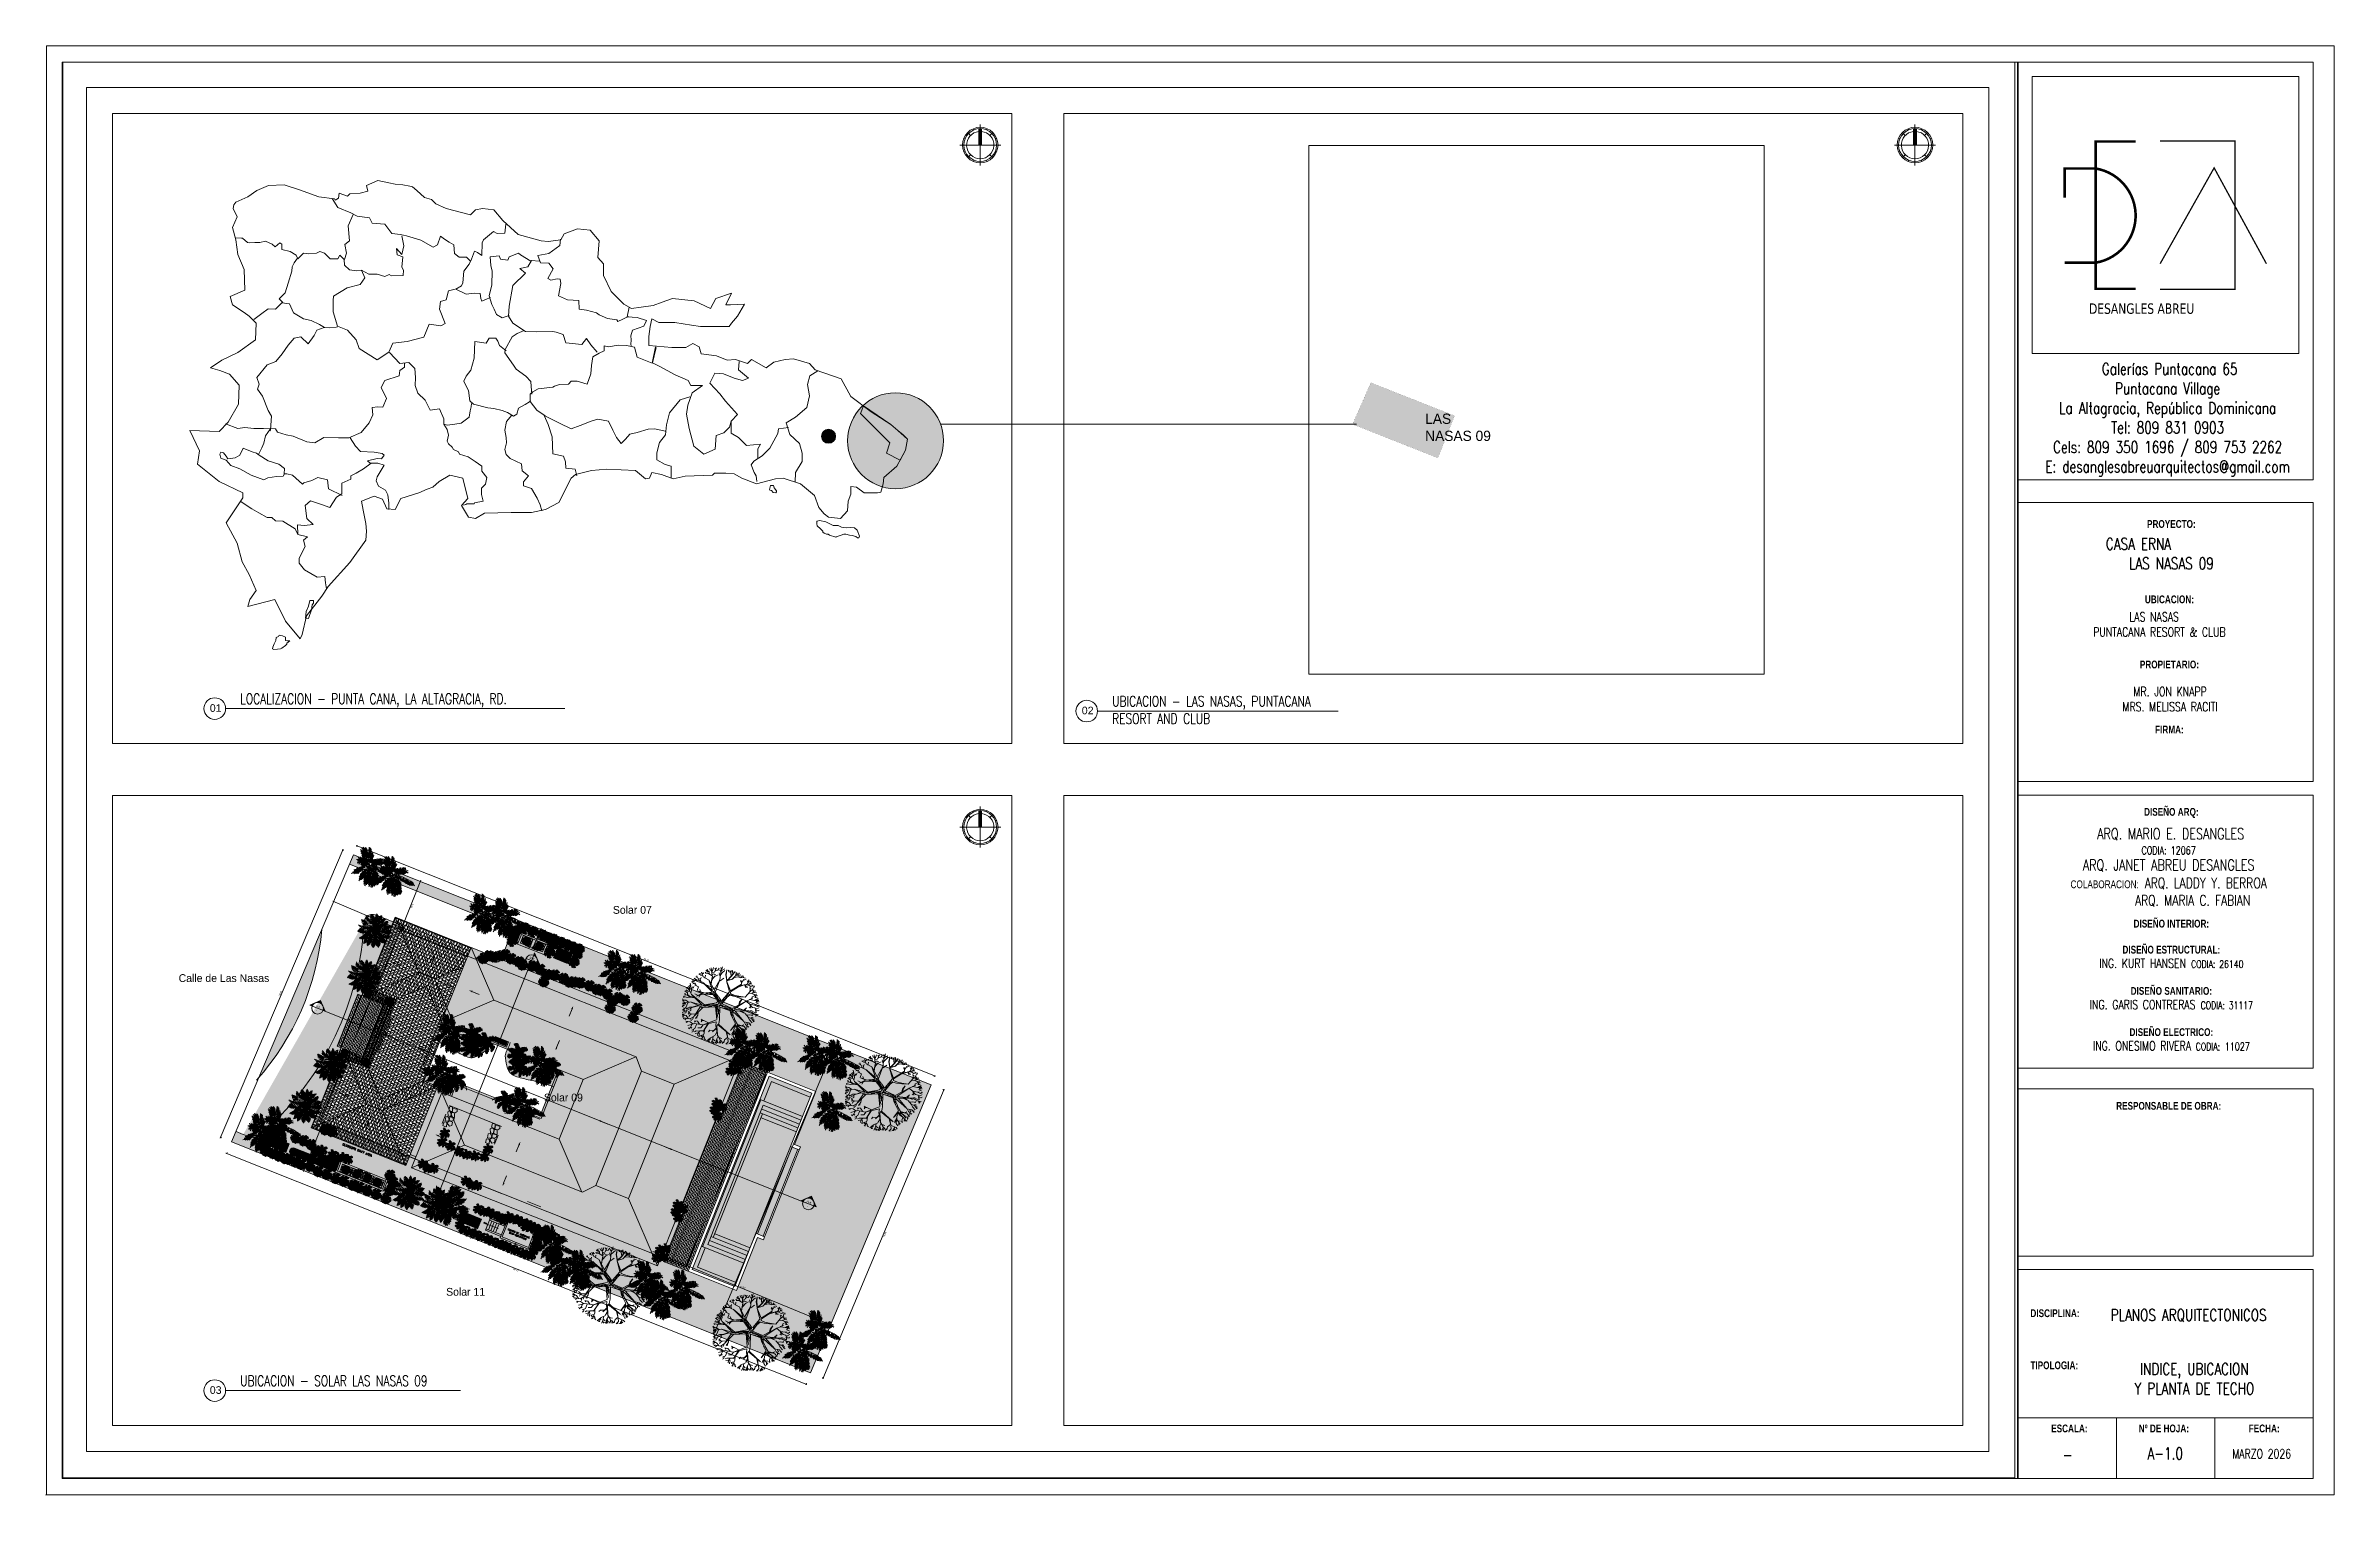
# Paper-space layout 'A-1.0' of a CAD drawing. Header units: metres. Extents: x 0.019 to 0.897, y 0.02 to 0.576.
# The model-space entities are those that its viewports show. They can reach past a viewport. Long polylines and large blocks are cut down to what shows.
import ezdxf
from ezdxf.enums import TextEntityAlignment as Align

# ---------------------------------------------------------------- set-up
doc = ezdxf.new("R2010")
doc.units = ezdxf.units.M
doc.header["$PDMODE"] = 34
for name, pattern in [('0', [0]), ('ACAD_ISO10W100', [18, 12, -3, 0, -3]), ('CONTINU', [0]), ('CONTINUA', [0]), ('DASHDOT', [1, 0.5, -0.25, 0, -0.25]), ('DASHED2', [0.375, 0.25, -0.125]), ('HIDDEN2', [0.1875, 0.125, -0.0625])]:
    doc.linetypes.add(name, pattern=pattern)
doc.layers.get('0').update_dxf_attribs({"color": 250, "linetype": '0', "lineweight": 20})
doc.layers.get('Defpoints').update_dxf_attribs({"color": 6})
for name, color, linetype, lineweight in [('A-ANNO-TEXT', 251, 'Continuous', 13), ('A-DETL-IDEN', 251, 'Continuous', 9), ('A-DOOR', 35, 'Continuous', 5), ('A-FLOR', 253, 'Continuous', 0), ('A-GRID', 251, 'Continuous', 9), ('A-SECT-IDEN', 251, 'CONTINU', 9), ('A-WALL', 250, 'Continuous', 20), ('ARBOLES', 86, 'Continuous', 0), ('CALENTADOR', 252, 'Continuous', 5), ('calle', 254, 'Continuous', 0), ('DIMENSIONES', 5, 'Continuous', 5), ('M-HVAC-EQPM', 253, 'Continuous', 15), ('MOBILIARIOS', 252, 'Continuous', 0), ('piso', 253, 'Continuous', 0), ('textos', 7, 'Continuous', 0)]:
    doc.layers.add(name, color=color, linetype=linetype, lineweight=lineweight)
for name, color, linetype, lineweight, true_color in [('grama', 7, 'Continuous', 0, 0x698c45), ('SOLAR', 7, 'ACAD_ISO10W100', 9, 0xff1414), ('techos', 7, 'CONTINUA', 13, 0x42391a), ('Techos 1', 7, 'HIDDEN2', 9, 0x42391a), ('Techos 2do', 7, 'CONTINUA', 5, 0x42391a)]:
    doc.layers.add(name, color=color, linetype=linetype, lineweight=lineweight, true_color=true_color)
doc.layers.add('hatch piso', color=253, linetype='Continuous', lineweight=0, transparency=0.7)
doc.layers.add('pisos', color=253, linetype='Continuous', lineweight=0, transparency=0.1)
doc.styles.add('AC', font='framd.ttf')
doc.styles.add('Arch-Dim', font='romans.shx', dxfattribs={"width": 0.75})
doc.styles.add('BOLD', font='timesbd.ttf', dxfattribs={"height": 0.45})
doc.styles.add('ESC100-2mm', font='arial.ttf', dxfattribs={"height": 0.15})
doc.styles.add('ESC50-2mm', font='arial.ttf', dxfattribs={"height": 0.1})
doc.styles.add('ESC50-3mm', font='arial.ttf', dxfattribs={"height": 0.15})
doc.styles.add('Roman', font='romans')
doc.styles.get("Standard").update_dxf_attribs({"font": 'arial.ttf', "height": 0.1875})
doc.dimstyles.new('DIMS100', dxfattribs={"dimtxt": 0.15, "dimasz": 0.2, "dimexe": 0.1, "dimexo": 0.1, "dimgap": 0.05, "dimtad": 2, "dimzin": 4, "dimdsep": 46, "dimtxsty": 'ESC100-2mm', "dimblk": 'DOTSMALL', "dimcen": 0.1, "dimdle": 0.1, "dimclrd": 256, "dimclre": 256, "dimclrt": 1, "dimadec": 0, "dimazin": 0, "dimtfac": 1, "dimtix": 1, "dimtmove": 2, "dimatfit": 3, "dimfxl": 1, "dimtolj": 1, "dimtzin": 0, "dimlwd": -1, "dimarcsym": 0})
picture_1 = doc.add_image_def('image1.png', size_in_pixel=(621, 721))
pattern_1 = [(270, (26.8226, 217.51444), (0.1354836, -2e-17), []), (0, (26.8226, 217.51444), (0.1354836, 0.2032), [0.1354836, -0.1354836])]
pattern_2 = [(90, (-129.53044, -45.71045), (-0.3048, 0.6477), [0.1524, -0.127, 0.1778, -0.0762, 0.2286, -0.1016]), (90, (-129.54314, -45.55805), (-0.3048, 0.6477), [0.127, -0.4826, 0.1016, -0.1524]), (90, (-129.5114, -45.25325), (-0.3048, 0.6477), [0.0762, -0.7874]), (180, (-129.53044, -45.71045), (-0.3048, -0.2159), [0.2921, -0.9271]), (180, (-129.53044, -45.55805), (-0.3048, -0.2159), [0.28575, -0.93345]), (180, (-129.53044, -45.43105), (-0.3048, -0.2159), [0.2667, -0.9525]), (180, (-129.5114, -45.25325), (-0.3048, -0.2159), [0.2921, -0.9271]), (180, (-129.5114, -45.17705), (-0.3048, -0.2159), [0.2921, -0.9271]), (180, (-129.53044, -44.94845), (-0.3048, -0.2159), [0.2794, -0.9398])]
pattern_3 = [(180, (-129.53044, -45.71045), (-0.6477, -0.3048), [0.1524, -0.127, 0.1778, -0.0762, 0.2286, -0.1016]), (180, (-129.68284, -45.72315), (-0.6477, -0.3048), [0.127, -0.4826, 0.1016, -0.1524]), (180, (-129.98764, -45.6914), (-0.6477, -0.3048), [0.0762, -0.7874]), (270, (-129.53044, -45.71045), (0.2159, -0.3048), [0.2921, -0.9271]), (270, (-129.68284, -45.71045), (0.2159, -0.3048), [0.28575, -0.93345]), (270, (-129.80984, -45.71045), (0.2159, -0.3048), [0.2667, -0.9525]), (270, (-129.98764, -45.6914), (0.2159, -0.3048), [0.2921, -0.9271]), (270, (-130.06384, -45.6914), (0.2159, -0.3048), [0.2921, -0.9271]), (270, (-130.29244, -45.71045), (0.2159, -0.3048), [0.2794, -0.9398])]

# ---------------------------------------------------------------- blocks, each defined once
blk = doc.blocks.new('XREF-TJ-Tecne2-24X36')
at = {"lineweight": 13}
for p, q in [((0.88335, 0.05683), (0.77012, 0.05683)), ((0.80786, 0.03354), (0.80786, 0.05683)), ((0.84561, 0.03354), (0.84561, 0.05683)), ((0.01287, 0.02707), (0.01287, 0.02719)), ((0.01287, 0.02719), (0.01313, 0.02719))]:
    blk.add_line(p, q, dxfattribs=at)
for points in [[(0.89143, 0.58374), (0.01313, 0.58374), (0.01313, 0.02719), (0.89143, 0.02719)], [(0.77012, 0.57739), (0.88338, 0.57739), (0.88338, 0.41697), (0.77012, 0.41697)], [(0.77543, 0.57191), (0.8779, 0.57191), (0.8779, 0.46558), (0.77543, 0.46558)], [(0.88338, 0.40839), (0.77012, 0.40839), (0.77012, 0.30112), (0.88338, 0.30112)], [(0.77012, 0.29594), (0.88335, 0.29594), (0.88335, 0.19103), (0.77012, 0.19103)], [(0.77012, 0.1831), (0.88335, 0.1831), (0.88335, 0.11893), (0.77012, 0.11893)]]:
    blk.add_lwpolyline(points, close=True)
for points, const_width in [([(0.81521, 0.54696), (0.79987, 0.54696), (0.79987, 0.49039), (0.81521, 0.49039)], 0.001), ([(0.82455, 0.54714), (0.85338, 0.54714), (0.85338, 0.49021), (0.82455, 0.49021)], 0.0005), ([(0.78797, 0.50043), (0.79987, 0.50043), (0.79987, 0.53659), (0.78797, 0.53659), (0.78797, 0.52543)], 0.001), ([(0.8246, 0.50004), (0.84532, 0.53684), (0.86539, 0.50003)], 0.0005)]:
    blk.add_lwpolyline(points, dxfattribs=dict(const_width=const_width))
at = {"const_width": 0.001}
blk.add_lwpolyline([(0.79987, 0.53659, -0.846806), (0.79987, 0.50043, -1.311035)], format="xyb", dxfattribs=at)
blk.add_lwpolyline([(0.85644, 0.11374), (0.88335, 0.11374), (0.88335, 0.03354), (0.77012, 0.03354), (0.77012, 0.11374), (0.88335, 0.11374)])
at = {"layer": 'Defpoints', "color": 255, "lineweight": 13}
blk.add_lwpolyline([(0.01948, 0.57739), (0.77012, 0.57739), (0.77012, 0.03354), (0.01948, 0.03354)], close=True, dxfattribs=at)
at = {"style": 'Arch-Dim'}
for s, insert, char_height, width, attachment_point in [('\\pxsm2,qd;{\\H1.25x; \\fVerdana|b0|i0|c0|p34;\\H1.3072x;DESANGLES ABREU}', (0.79573, 0.48479), 0.0024479, 0.057903, 1), ('\\pxqc;{\\H1.25x; \\H1.4706x;Galerías Puntacana 65  \\PPuntacana Village\\PLa Altagracia, República Dominicana  \\PTel: 809 831 0903\\PCels: 809 350 1696 / 809 753 2262\\PE: desanglesabreuarquitectos@gmail.com}', (0.77012, 0.46188), 0.0024479, 0.1146695, 1), ('\\pxqc;{\\fArial|b1|i0|c0|p34;PROYECTO:}', (0.8289, 0.40006), 0.003, 0.0660399, 5), ('{\\H1.25x;              \\H1.47065x;CASA ERNA\\P\\pxqc;LAS NASAS 09}', (0.78171, 0.39469), 0.0024479, 0.0944146, 1), ('\\pxqc;{\\fArial|b1|i0|c0|p34;UBICACION:\\P\\P\\P\\P\\PPROPIETARIO:\\P\\P\\P\\P\\PFIRMA:}', (0.82816, 0.34612), 0.003, 0.0660399, 5), ('      {\\H0.77778x;LAS NASAS\\PPUNTACANA RESORT & CLUB}', (0.79889, 0.36617), 0.0045, 0.0944146, 1), ('\\pxi-3,l6.3162,qc,t6.3162;MR. JON KNAPP  \\PMRS. MELISSA RACITI', (0.74997, 0.33747), 0.0035, 0.1452831, 1), ('\\pxqc;{\\fArial|b1|i0|c0|p34;DISEÑO ARQ:}', (0.8289, 0.28909), 0.003, 0.0660399, 5), ('\\pxqc;{\\H1.25x; \\H1.3726x;ARQ. MARIO E. DESANGLES\\P\\H0.71428x;CODIA:^I12067\\H1.49996x;\\P\\H0.93336x;ARQ. JANET ABREU DESANGLES\\P\\fArial|b0|i0|c0|p34;\\H0.71429x;COLABORACION:\\Fromans|c0;\\H1.5x; \\H0.88892x;ARQ. LADDY Y. BERROA\\P         ARQ. MARIA C. FABIAN\\P          }', (0.78065, 0.2832), 0.0024479, 0.0944146, 1), ('\\pxqc;{\\fArial|b1|i0|c0|p34;\\PDISEÑO INTERIOR:   \\Fromans|c0;\\H1.83825x;\\P\\fArial|b1|i0|c0|p34;\\H0.544x;\\PDISEÑO ESTRUCTURAL:\\P\\Fromans|c0;\\H1.16666x;ING. KURT HANSEN\\H1.10305x; \\H0.75x;CODIA: 26140\\fArial|b1|i0|c0|p34;\\H1.0361x;\\P\\PDISEÑO SANITARIO:\\P\\Fromans|c0;\\H1.16665x;ING.^IGARIS CONTRERAS\\H1.10305x; \\H0.75x;CODIA: 31117\\P\\fArial|b1|i0|c0|p34;\\H1.0361x;\\PDISEÑO ELECTRICO:\\P\\Fromans|c0;\\H1.16665x;ING. ONESIMO RIVERA \\H0.82857x;CODIA:\\H1.20689x; \\H0.85714x;11027}', (0.8289, 0.22551), 0.003, 0.0868059, 5), ('\\pxqc;{\\fArial|b1|i0|c0|p34;RESPONSABLE DE OBRA:}', (0.82789, 0.1766), 0.003, 0.0660399, 5), ('\\pxql;{\\fArial|b1|i0|c0|p34;DISCIPLINA:\\P\\P\\P\\PTIPOLOGIA:}', (0.80781, 0.08695), 0.003, 0.0660399, 5), ('\\pxqc;{\\H1.25x; \\H1.4706x;PLANOS ARQUITECTONICOS}', (0.78755, 0.09855), 0.0024479, 0.0944146, 1), ('\\pxqc;{\\fArial|b1|i0|c0|p34;ESCALA:}', (0.78976, 0.0527), 0.003, 0.0660399, 5), ('\\pxqc;{\\fArial|b1|i0|c0|p34;Nº DE HOJA:}', (0.82603, 0.0527), 0.003, 0.0660399, 5), ('\\pxqc;{\\fArial|b1|i0|c0|p34;FECHA:}', (0.86455, 0.0527), 0.003, 0.0660399, 5), ('{\\H1.45833x;MARZO 2026}', (0.85227, 0.04474), 0.0024, 0.0944146, 1)]:
    blk.add_mtext(s, dxfattribs=dict(at, insert=insert, char_height=char_height, width=width, attachment_point=attachment_point))
blk = doc.blocks.new('A$Cf9ab5a43')
at = {"true_color": 0x636466}
h = blk.add_hatch(color=251, dxfattribs=at)
h.dxf.hatch_style = 1
h.paths.add_polyline_path([(1582.6, 508.3), (1538.4, 536.7), (1521.1, 549.8), (1514.8, 533), (1580.7, 466.3), (1572.8, 443), (1604, 427.4), (1615.8, 449.9), (1620.5, 475.2), (1598.4, 494.1)])
at = {"true_color": 0x636466, "transparency": 33554523}
h = blk.add_hatch(color=251, dxfattribs=at)
h.dxf.hatch_style = 1
edge = h.paths.add_edge_path()
edge.add_arc((1442.4, 481.3), 15.8, 0, 360)
at = {"linetype": 'Continuous'}
h = blk.add_hatch(color=256, dxfattribs=at)
edge = h.paths.add_edge_path()
edge.add_arc((1441.6, 478.7), 3.1, 0, 360)
for points in [[(104.1, 1009.8), (131, 1022.5), (151.5, 1036.7), (178.3, 1047.7), (213, 1049.3), (247.7, 1038.2), (291.9, 1022.5), (326.6, 1017.7), (328.2, 1014.6), (336.1, 1019.3), (337.7, 1030.3), (356.6, 1024), (361.3, 1028.8), (385, 1030.3), (402.4, 1035.1), (399.2, 1047.7), (424.5, 1058.7), (449.7, 1054), (463.9, 1050.8), (481.3, 1049.3), (497, 1046.1), (503.3, 1044.5), (512.8, 1036.7), (530.2, 1020.9), (546, 1016.2), (555.4, 1006.7), (579.1, 995.6), (634.3, 981.5), (645.4, 992.5), (661.1, 995.6), (686.4, 992.5), (706.9, 968.8), (741.6, 937.3), (793.7, 923.1), (809.5, 921.5), (837.9, 924.7), (845.7, 938.9), (875.7, 949.9), (904.1, 946.8), (924.6, 923.1), (921.5, 885.2), (934.1, 871), (934.1, 844.2), (951.5, 808), (979.9, 779.6), (997.2, 770.1), (1019.3, 773.3), (1046.1, 776.4), (1066.7, 784.3), (1090.3, 792.2), (1139.2, 787.5), (1175.5, 770.1), (1188.2, 792.2), (1222.9, 804.8), (1210.2, 778), (1221.3, 778), (1252.8, 779.6), (1237.1, 752.8), (1222.9, 737), (1218.1, 729.1), (1189.7, 729.1), (1153.4, 729.1), (1132.9, 732.3), (1095.1, 738.6), (1058.8, 738.6), (1043, 746.5), (1039.8, 729.1), (1036.7, 707), (1036.7, 686.5), (1088.7, 681.8), (1120.3, 681.8), (1136.1, 691.2), (1150.3, 683.4), (1155, 667.6), (1189.7, 662.9), (1213.4, 653.4), (1232.3, 655), (1259.2, 645.5), (1268.6, 655), (1301.8, 636), (1319.1, 648.7), (1344.4, 655), (1363.3, 656.6), (1399.6, 645.5), (1412.2, 631.3), (1470.6, 610.8), (1492.7, 571.4), (1538.4, 536.7), (1582.6, 508.3), (1598.4, 494.1), (1611, 484.6), (1620.5, 475.2), (1615.8, 449.9), (1596.8, 413.7), (1566.8, 388.4), (1565.3, 374.2), (1560.5, 355.3), (1552.6, 353.7), (1522.7, 353.7), (1505.3, 366.3), (1492.7, 367.9), (1492.7, 361.6), (1492.7, 350.6), (1486.4, 334.8), (1484.8, 312.7), (1469, 295.4), (1442.2, 298.5), (1432.7, 306.4), (1420.1, 320.6), (1410.6, 347.4), (1379.1, 374.2), (1339.6, 386.8), (1322.3, 385.3), (1279.7, 374.2), (1246.5, 386.8), (1229.2, 396.3), (1210.2, 397.9), (1192.9, 397.9), (1185, 397.9), (1180.3, 393.2), (1118.7, 391.6), (1091.9, 385.3), (1065.1, 394.7), (1043, 399.5), (1038.3, 386.8), (1028.8, 385.3), (1006.7, 404.2), (942, 407.4), (907.3, 404.2), (871, 394.7), (861.5, 386.8), (833.1, 331.6), (803.1, 315.9), (771.6, 309.6), (725.8, 309.6), (665.9, 308), (645.4, 295.4), (629.6, 298.5), (613.8, 325.3), (628, 341.1), (617, 386.8), (587, 393.2), (563.3, 379), (549.1, 366.3), (536.5, 361.6), (517.5, 353.7), (476.5, 341.1), (463.9, 315.9), (445, 317.5), (435.5, 339.5), (416.6, 345.8), (388.2, 334.8), (391.3, 314.3), (397.6, 284.3), (399.2, 267), (397.6, 246.5), (361.3, 196), (312.4, 142.4), (298.2, 120.3), (263.5, 76.1), (254, 33.6), (249.3, 24.1), (216.2, 63.5), (192.5, 112.4), (131, 96.6), (135.7, 112.4), (149.9, 132.9), (134.1, 169.2), (118.3, 197.6), (107.3, 240.2), (82.1, 285.9), (119.9, 342.7), (119.9, 353.7), (66.3, 379), (17.4, 418.4), (22.1, 448.4), (0, 494.1), (66.3, 492.5), (86.8, 513), (110.5, 554), (112, 596.6), (89.9, 621.9), (67.8, 629.7), (47.3, 636), (72.6, 653.4), (108.9, 670.7), (148.3, 699.1), (149.9, 737), (134.1, 752.8), (123.1, 760.6), (96.3, 778), (91.5, 796.9), (124.7, 811.1), (123.1, 858.4), (108.9, 891.6), (104.1, 924.7), (96.3, 953.1), (107.3, 976.7), (97.8, 995.6), (99.4, 1004.4), (104.1, 1009.8)], [(321.8, 1018.5), (334.6, 997.9), (364, 986.1), (377.8, 978.3), (406.2, 974.4), (412.1, 962.6), (440.6, 960.6), (456.3, 939), (476, 937.1), (489.7, 934.1), (522.1, 924.3), (549.6, 908.6), (559.4, 913.5), (566.3, 933.1), (575.1, 926.3), (585.9, 919.4), (596.7, 913.5), (597.7, 893.9), (608.5, 886), (625.2, 886), (634, 877.2)], [(369.3, 982), (357.6, 956.7), (361, 922.7), (350.3, 914.5), (353.7, 895), (349.8, 880.5)], [(478.9, 934.1), (483.8, 911.5), (478.9, 891.9), (467.1, 905.6), (468.1, 890.9), (480.9, 887), (478.9, 863.4), (482.8, 856.6), (481.8, 844.8), (455.3, 843.8), (450.4, 846.8), (440.6, 841.9), (422.9, 847.7), (404.3, 847.7), (387.6, 856.6), (395.4, 838.9), (384.6, 824.2), (355.2, 816.3), (324.7, 797.7), (323.8, 787.9), (323.8, 762.3), (333.6, 730), (356.2, 721.1), (375.8, 699.5), (382.7, 679.9), (422.9, 654.4), (449.4, 671.1), (458.3, 691.7), (490.7, 695.6), (529, 705.4), (540.8, 734.9), (567.3, 730.9), (577.1, 735.8), (564.3, 768.2), (566.3, 785.9), (579.1, 789.8), (584, 809.5), (599.7, 813.4)], [(713.6, 960.6), (711.6, 940), (693.9, 939), (686.1, 943.9), (663.5, 925.3), (660.6, 918.4), (659.6, 889.9), (649.8, 896.8), (642.9, 899.8), (636, 881.1), (631.1, 870.3), (619.3, 854.6), (616.4, 828.1), (613.4, 821.2), (600.7, 813.4), (624.2, 802.6), (641.9, 804.6), (655.7, 803.6), (657.6, 792.8), (659.6, 786.9), (671.4, 791.8), (679.2, 794.7)], [(388.7, 855.7), (377.5, 854.7), (361, 857.6), (349.8, 867.8), (348.9, 881), (338.7, 890.7), (334.8, 881.9), (316.8, 881.9), (304.6, 895), (293.5, 898.9), (286.2, 894.6), (269.2, 893.6), (257, 894.6), (244.4, 881.9), (240.5, 890.2), (226.9, 898.4), (208.4, 903.3), (208.4, 915), (203.6, 918.4), (192.9, 909.6), (186.5, 915), (171, 922.2), (158.4, 918.8), (154.5, 918.8), (147.2, 918.8), (135, 918.4), (130.6, 919.3), (119, 928.6), (117, 928.6), (103.4, 929.5)], [(243.4, 883.4), (236.1, 873.2), (231.7, 863.9), (230.3, 854.2), (222, 827), (215.7, 805.2), (202.1, 792.1), (210.4, 783.3)], [(770.5, 877.2), (747, 890.9), (742.1, 894.9), (721.4, 887), (718.5, 879.1), (701.8, 881.1), (698.9, 889), (678.2, 887), (680.2, 867.4), (683.1, 854.6), (682.2, 823.2), (676.3, 798.7), (682.2, 779), (687.1, 768.2), (693, 756.5), (705.7, 748.6), (721.4, 754.5)], [(837.3, 926.3), (835.3, 912.5), (810.8, 893.9), (786.2, 889.9), (792.1, 873.3), (810.8, 872.3), (820.6, 859.5), (808.8, 837.9), (815.7, 834), (829.5, 836.9), (836.3, 836), (838.3, 826.1), (832.4, 798.7), (853, 789.8), (878.6, 787.9), (879.5, 768.2), (896.2, 766.3), (918.8, 760.4), (924.7, 755.5), (943.4, 747.6), (964, 744.7), (966.9, 740.8), (990.5, 751.6)], [(789.2, 877.2), (771.5, 878.2), (763.7, 864.4), (745, 860.5), (757.8, 849.7), (729.3, 822.2), (721.4, 775.1), (719.5, 752.5), (729.3, 736.8), (757.8, 718.2), (782.3, 717.2), (819.6, 718.2), (827.5, 716.2), (843.2, 711.3), (849.1, 692.7), (885.4, 688.7), (896.2, 702.5), (906, 687.8), (919.8, 671.1)], [(144.7, 745.1), (163.2, 758.8), (177.5, 769.4), (193.4, 768.4), (208.2, 782.6), (225.1, 780.5), (234.6, 760.4), (256.8, 746.7), (274.3, 742.5), (292.8, 733.5), (304.4, 727.1), (316.6, 726.6), (330.9, 727.6), (334, 728.7)], [(303.9, 727.1), (287, 721.3), (281.2, 709.1), (267.4, 690.1), (251, 706), (236.2, 702.8), (222.4, 686.9), (208.7, 667.9), (194.4, 650.5), (174.8, 642.5), (151.6, 614.5), (156.9, 599.2), (153.2, 587.5), (164.3, 571.7), (177, 539.4), (184.4, 526.7), (182.2, 496.1), (181.2, 494)], [(991.9, 772.9), (988, 751.3), (1010.5, 749.3), (1031.2, 742.5), (1025.3, 729.7), (999.7, 720.9), (995.8, 708.1), (996.8, 699.3), (995.8, 688.5), (996.8, 685.5)], [(714.5, 674.3), (699.4, 686.2), (695.5, 696), (691.5, 702.6), (675.8, 703.2), (669.2, 691.4), (643.6, 695.4), (642.2, 657.9), (634.4, 631), (624.5, 617.2), (618.6, 606), (622.5, 597.5), (629.8, 585), (632.4, 561.4), (640.9, 554.1), (673.1, 545.6), (686.3, 544.3), (705.3, 539.7), (717.8, 535.1), (731, 526.5), (738.8, 531.1), (742.1, 544.9), (757.2, 553.5), (767.1, 559.4), (769.7, 562)], [(755.3, 720.3), (739.5, 713.7), (727.7, 705.9), (712.6, 677), (711.2, 669.7), (731, 642.2), (736.9, 633), (759.2, 617.2), (770.4, 605.4), (771, 593.5), (772.4, 576.5)], [(1051.8, 683.6), (1043.9, 646.3), (1010.5, 660), (1004.6, 682.6), (986, 686.5), (967.3, 687.5), (945.7, 683.6), (935.9, 685.5), (935.9, 674.7), (924.1, 668.8), (910.4, 661), (907.4, 641.4), (905.5, 622.7), (897.6, 599.2), (875, 606), (861.3, 606), (855.4, 599.2), (834.8, 598.2), (824, 594.2), (820, 592.3), (786.7, 588.4), (774.9, 581.5), (769, 576.6), (769, 559.9), (783.7, 540.3), (802.4, 527.5)], [(1052.8, 681.6), (1044.9, 647.2), (1059.6, 639.4), (1096, 619.8), (1125.4, 607), (1131.3, 596.2), (1157.8, 596.2), (1134.3, 579.5), (1124.4, 552), (1121.5, 531.4), (1127.4, 499), (1138.2, 458.8), (1160.8, 441.1), (1186.3, 451.9), (1188.3, 483.3), (1205.9, 489.2), (1218.7, 502), (1222.6, 515.7)], [(81.2, 509.3), (108.7, 499.2), (124.6, 501.4), (145.2, 498.7), (166.4, 499.2), (193.4, 498.2), (198.6, 490.8), (218.2, 485), (233.6, 481.8), (264.2, 468.6), (282.7, 466.5), (302.8, 478.6), (336.2, 478.1), (359.4, 478.1), (386.9, 489.7), (405.5, 511.4), (413.4, 529.9), (411.8, 546.3), (425, 547.9), (436.1, 547.4), (444.6, 566.4), (432.4, 591.2), (440.9, 607.1), (472.6, 618.2), (474.2, 629.8), (484.8, 637.8), (485.3, 646.8)], [(451, 670.4), (474.7, 646.1), (495, 648.1), (508.2, 634.3), (509.5, 613.9), (508.8, 596.2), (515.4, 578.4), (531.8, 563.3), (543, 540.3), (564, 543), (573.9, 520.6), (573.9, 508.8), (581.1, 506.2), (598.9, 508.8), (612.7, 510.8), (631.1, 524.6), (633, 539), (635.7, 548.2), (636.3, 555.4)], [(1240.3, 650.2), (1239.3, 631.5), (1261.9, 612.9), (1248.2, 607), (1229.5, 612.9), (1205, 622.7), (1185.3, 623.7), (1174.5, 601.1), (1197.1, 577.6), (1209.9, 560.9), (1236.4, 530.4), (1222.6, 515.7), (1222.6, 488.2), (1239.3, 478.4), (1257, 460.8), (1288.4, 463.7), (1282.5, 452.9), (1282.5, 440.1), (1282.5, 431.3)], [(1418.5, 629.1), (1400.4, 617.8), (1394.5, 598.2), (1399.4, 572.7), (1393.5, 546.2), (1368, 524.6), (1346.4, 511.8), (1355.2, 485.3), (1376.8, 464.7), (1382.7, 443.1), (1382.7, 424.4), (1368, 399.9), (1366.9, 378.1)], [(1129.3, 570.7), (1107.7, 563.8), (1083.2, 534.4), (1076.3, 506.9), (1074.4, 484.3), (1060.6, 467.6), (1054.7, 444.1), (1054.7, 428.4), (1073.4, 417.6), (1087.1, 413.6), (1087.1, 387.1)], [(727.4, 529.3), (715.5, 515.1), (711.4, 495), (714.3, 478.4), (714.9, 466.5), (711.4, 451.7), (714.3, 440.5), (723.8, 431), (749.3, 419.2), (750.5, 403.2), (764.7, 391.9), (754, 378.3), (753.4, 369.4), (771.8, 363.5), (784.8, 341.6), (791.4, 326.8), (794.9, 313.2)], [(874, 392.1), (870.1, 406.8), (849.5, 409.7), (848.5, 423.5), (843.6, 436.2), (820, 442.1), (818.1, 480.4), (809.2, 507.9), (800.4, 528.5), (834.8, 510.8), (861.3, 498.1), (881.9, 505.9), (906.5, 515.7), (921.2, 519.7), (945.7, 515.7), (955.5, 495.1), (963.4, 478.4), (974.2, 464.7), (984, 474.5), (993.8, 486.3), (1010.5, 490.2), (1035.1, 497.1), (1049.8, 498.1), (1073.4, 493.2)], [(1604, 427.4), (1572.8, 443), (1580.7, 466.3), (1514.8, 533), (1521.1, 549.8), (1582.6, 508.3), (1598.4, 494.1), (1620.5, 475.2), (1615.8, 449.9), (1604, 427.4)], [(182, 497.7), (171.3, 482.2), (167.3, 465.5), (162.6, 455.4), (155.2, 440.6)], [(362, 478.2), (374.1, 459.4), (385.5, 447.3), (416.4, 445.3), (434.5, 442.7), (439.2, 438.6), (433.2, 430.6), (423.1, 431.2), (401.6, 425.9), (407.6, 420.5), (425.1, 420.5), (439.2, 415.8), (423.1, 389.6), (421.1, 380.9), (426.4, 368.8), (441.9, 359.4), (447.3, 349.4), (449.3, 330.6), (449.3, 318.5), (449.3, 315.8)], [(573.9, 508.6), (581.6, 496.8), (584, 483.7), (581, 470.1), (584, 464.2), (592.3, 457.1), (595.8, 451.7), (607.1, 446.4), (608.9, 441.1), (628.4, 434.6), (644.4, 424.5), (659.2, 413.8), (659.8, 402.6), (670.5, 388.4), (667.5, 373), (658.6, 364.1), (658.6, 349.9), (662.8, 335.1), (643.2, 330.9), (642.6, 329.1), (625.4, 328.6), (623.1, 327.4), (618.3, 325.6)], [(1352.2, 501), (1329.7, 498.1), (1327.7, 487.3), (1310, 454.9), (1292.4, 437.2), (1273.7, 425.4), (1267.8, 416.6), (1274.7, 399.9), (1278.6, 392.1), (1280.6, 379.3)], [(343.9, 348), (313.6, 362.8), (311, 382.9), (289.5, 388.3), (275.4, 381.6), (257.9, 376.2), (254.6, 372.9), (232.4, 393.7), (219, 396.3), (213.6, 396.3), (214.3, 408.4), (201.5, 418.5), (177.3, 425.9), (157.2, 438.6), (150.5, 443.3), (141.1, 446), (120.9, 454.7), (113.6, 438.6), (102.8, 432.6), (86, 430.6), (82.7, 436.6), (76.6, 444), (70.6, 445.3), (67.9, 441.3), (70.6, 431.9), (82, 427.2), (92.7, 415.1), (113.6, 407.8), (139.1, 393.7), (167.3, 382.9), (176.7, 387.6), (196.1, 390.3), (210.9, 391.6), (214.3, 396.3)], [(409.7, 420.5), (392.2, 407.8), (376.1, 398.4), (364, 392.3), (364, 384.3), (343.2, 375.5), (343.2, 351.4), (331.1, 344), (316.3, 320.5), (297.5, 327.2), (272.7, 335.9), (260.6, 325.2), (264.6, 295.7), (278.7, 282.3), (258.6, 279.6), (243.1, 281.6), (243.8, 259.4), (266, 254.1), (257.2, 246.7), (260.6, 232.6), (249.9, 212.5), (247.2, 205.1), (247.2, 195), (259.3, 179.6), (288.1, 163.5), (304.9, 164.8), (306.3, 150.7), (308.9, 136.6)], [(1309.3, 361), (1311.4, 370), (1318.1, 370.3), (1319.9, 365.1), (1324.8, 358.5), (1324.8, 355.6), (1323, 353.6), (1317, 354.6), (1313.7, 359.2), (1309.8, 359.5), (1309.6, 360.8)], [(114.2, 334.6), (140.4, 317.8), (155.9, 308.4), (174.7, 297.7), (185.4, 297.7), (194.1, 290.3), (210.2, 289.6), (237.8, 272.2), (244.5, 259.4)], [(1416.7, 289.7), (1421.6, 291.3), (1436, 288.2), (1452.5, 279.7), (1462.1, 279.7), (1464.4, 280.2), (1471.3, 276.1), (1482.4, 274.8), (1490.9, 275), (1501.2, 274.5), (1506.9, 269.4), (1512, 255.5), (1510.5, 251.9), (1507.4, 252.1), (1504, 254.7), (1495.3, 257), (1489.6, 258), (1481.4, 260.6), (1477, 260.6), (1470.8, 258), (1468.5, 257.3), (1459.7, 254.2), (1458.7, 253.9), (1444.5, 258.3), (1441.7, 260.1), (1437.6, 260.4), (1432.4, 262.4), (1429.1, 264.5), (1429.1, 266.8), (1423.9, 272.2), (1416.5, 278.9), (1416, 283.3), (1416.2, 288.7), (1416.7, 290)], [(187.9, 4.9), (190.4, 12.6), (194.6, 20.5), (195.3, 26.6), (200.7, 29.1), (201.9, 32.2), (209.4, 30.5), (216.2, 27.6), (216.7, 19.9), (221.2, 19.5), (225.8, 19.2), (219.7, 14), (219.5, 11.6), (216.2, 8.9), (208.1, 2.9), (205.4, 1.3), (198, 0.7), (189.7, 0), (187.2, 1.5), (187.9, 5.4)]]:
    blk.add_lwpolyline(points)
blk.add_lwpolyline([(261.2, 70.9), (268.6, 70.2), (275.2, 89.3), (276.5, 100.4), (279.6, 104.7), (279.6, 110.3), (270.9, 110.3), (268.4, 97.9), (262.9, 85.6), (261.2, 70.9)], dxfattribs=at)
blk.add_circle((1442.4, 481.3), 15.8)
at = {"linetype": 'Continuous', "attachment_point": 1}
for s, insert, char_height, width in [('\\fArial Narrow|b0|i0|c0|p34;MONTE CRISTI', (263.3, 973), 8.55, 323662.328), ('\\fArial Narrow|b0|i0|c0|p34;PUERTO PLATA', (510.5, 958.2), 8.55, 323662.328), ('\\fArial Narrow|b0|i0|c0|p34;VALVERDE', (377.8, 889.6), 8.55, 323662.328), ('\\fArial Narrow|b0|i0|c0|p34;ESPAILLAT', (689.4, 912.1), 8.55, 323662.328), ('\\fArial Narrow|b0|i0|c0|p34;DAJABON', (145.7, 835.4), 8.55, 323662.328), ('\\fArial Narrow|b0|i0|c0|p34;RODRIGUEZ', (259.9, 835.3), 8.55, 323662.328), ('\\fArial Narrow|b0|i0|c0|p34;SANTIAGO', (263.3, 849.1), 8.55, 323662.328), ('\\fArial Narrow|b0|i0|c0|p34;SALCEDO', (697.1, 847), 8.55, 323662.328), ('\\fArial Narrow|b0|i0|c0|p34;MARIA TRINIDAD', (847, 849), 8.55, 323662.328), ('\\fArial Narrow|b0|i0|c0|p34;SANCHEZ', (859.2, 838.3), 8.55, 323662.328), ('\\fArial Narrow|b0|i0|c0|p34;DUARTE', (780.3, 790.3), 8.55, 323662.328), ('\\fArial Narrow|b0|i0|c0|p34;SANTIAGO', (390.5, 774.5), 8.55, 323662.328), ('\\fArial Narrow|b0|i0|c0|p34;SAMANA', (1061.1, 754.9), 8.55, 323662.328), ('\\fArial Narrow|b0|i0|c0|p34;ELIAS PIÑA', (159.2, 703.4), 8.55, 323662.328), ('\\fArial Narrow|b0|i0|c0|p34;LA VEGA', (546, 676.9), 8.55, 323662.328), ('\\fArial Narrow|b0|i0|c0|p34;SAN JUAN', (295.7, 646.7), 8.55, 323662.328), ('\\fArial Narrow|b0|i0|c0|p34;SANCHEZ', (796, 667.4), 8.55, 323662.328), ('\\fArial Narrow|b0|i0|c0|p34;RAMIREZ', (796, 653.8), 8.55, 323662.328), ('\\fArial Narrow|b0|i0|c0|p34;MONSEÑOR NOUEL', (625.8, 610.7), 8.55, 323662.328), ('\\fArial Narrow|b0|i0|c0|p34;MONTE PLATA', (927.2, 580.2), 8.55, 323662.328), ('\\fArial Narrow|b0|i0|c0|p34;HATO MAYOR', (1137.9, 565.4), 8.55, 323662.328), ('\\fArial Narrow|b0|i0|c0|p34;EL SEIBO', (1270.4, 568), 8.55, 323662.328), ('\\fArial Narrow|b0|i0|c0|p34;AZUA', (458.8, 489.9), 8.55, 323662.328), ('\\fArial Narrow|b0|i0|c0|p34;BAHORUCO', (262.6, 442.9), 8.55, 323662.328), ('\\fArial Narrow|b0|i0|c0|p34;PERAVIA', (673, 433.5), 8.55, 323662.328), ('\\fArial Narrow|b0|i0|c0|p34;SAN CRISTOBAL', (768.4, 423.9), 8.55, 323662.328), ('\\fArial Narrow|b0|i0|c0|p34;DISTRITO NACIONAL', (866.3, 463.7), 8.55, 323662.328), ('\\fArial Narrow|b0|i0|c0|p34;SAN PEDRO DE MACORIS', (1093.3, 436.8), 8.55, 323662.328), ('\\fArial Narrow|b0|i0|c0|p34;LA ROMANA', (1292.2, 415.7), 8.55, 323662.328), ('{\\fArial Black|b0|i0|c0|p34;\\LLa Altagracia}', (1389.9, 456.2), 17.1, 647324.656), ('\\fArial Narrow|b0|i0|c0|p34;INDEPENDENCIA', (140.5, 373.1), 8.55, 323662.328), ('\\fArial Narrow|b0|i0|c0|p34;DISTRITO NACIONAL', (713.6, 332.5), 0.00427, 19.569), ('\\fArial Narrow|b0|i0|c0|p34;PEDERNALES', (133.2, 262.8), 8.55, 323662.328), ('\\fArial Narrow|b0|i0|c0|p34;BARAHONA', (292.2, 264.5), 8.55, 323662.328)]:
    blk.add_mtext(s, dxfattribs=dict(at, insert=insert, char_height=char_height, width=width))
blk = doc.blocks.new('A$C4714e0b5')
at = {"true_color": 0x4d4d4d}
h = blk.add_hatch(color=251, dxfattribs=at)
edge = h.paths.add_edge_path()
edge.add_line((0.42, 0.45), (0.48, 0.45))
edge.add_line((0.48, 0.45), (0.48, 0.809))
edge.add_ellipse((0.45, 0.45), major_axis=(-0.255, 0.255), ratio=1, start_angle=-49.7802, end_angle=-40.2198)
edge.add_line((0.42, 0.809), (0.42, 0.45))
for p, q in [((0.117, 0.588), (0.09, 0.599)), ((0.174, 0.726), (0.238, 0.662)), ((0.312, 0.783), (0.301, 0.81)), ((0.42, 0.45), (0.42, 0.809)), ((0.45, 0.81), (0.45, 0.9)), ((0.48, 0.45), (0.48, 0.809)), ((0.588, 0.783), (0.599, 0.81)), ((0.662, 0.662), (0.726, 0.726)), ((0.783, 0.588), (0.81, 0.599)), ((0, 0.45), (0.9, 0.45)), ((0.117, 0.312), (0.09, 0.301)), ((0.174, 0.174), (0.238, 0.238)), ((0.312, 0.117), (0.301, 0.09)), ((0.45, 0), (0.45, 0.45)), ((0.588, 0.117), (0.599, 0.09)), ((0.662, 0.238), (0.726, 0.174)), ((0.783, 0.312), (0.81, 0.301))]:
    blk.add_line(p, q)
for major_axis, start_param, end_param in [((0.276, 0.276), 5.497787, 11.780972), ((-0.255, 0.255), 3.926991, 10.210176), ((-0.212, 0.212), -0.685231, 5.39762)]:
    blk.add_ellipse((0.45, 0.45), major_axis=major_axis, ratio=1, start_param=start_param, end_param=end_param)
blk = doc.blocks.new('TAG-COLUMN-GRID')
blk.add_circle((0, 5), 5)
at = {"style": 'BOLD'}
blk.add_attdef('COL-GRID#', text='', height=3, dxfattribs=at).set_placement((0, 3.5), align=Align.CENTER)
blk = doc.blocks.new('_DotSmall')
at = {"color": 0, "linetype": 'ByBlock', "lineweight": 13, "const_width": 0.5}
blk.add_lwpolyline([(-0.0625, 0, 1), (0.0625, 0, 1)], format="xyb", close=True, dxfattribs=at)
blk = doc.blocks.new('*D1187')
at = {"layer": 'Defpoints', "color": 0, "transparency": 16777216}
for p in [(7.56, 33.02), (7.58, 33.02), (7.56, 28.02)]:
    blk.add_point(p, dxfattribs=at)
at = {"layer": 'DIMENSIONES', "transparency": 16777216}
blk.add_line((7.58, 27.92), (7.58, 33.12), dxfattribs=at)
at = {"layer": 'DIMENSIONES', "transparency": 16777216, "xscale": 0.2, "yscale": 0.2, "zscale": 0.2}
for p, rotation in [((7.58, 33.02), 90.00924330824992), ((7.58, 28.02), 270.0092433082499)]:
    blk.add_blockref('_DotSmall', p, dxfattribs=dict(at, rotation=rotation))
at = {"layer": 'DIMENSIONES', "color": 5, "transparency": 16777216, "insert": (7.71, 30.52), "char_height": 0.15, "attachment_point": 5, "rotation": 270.0092, "style": 'ESC100-2mm'}
blk.add_mtext('\\A1;5.00', dxfattribs=at)
blk = doc.blocks.new('*D1188')
at = {"layer": 'Defpoints', "color": 0, "transparency": 16777216}
for p in [(0.56, 28.17), (0.56, 28.13), (7.56, 28.02)]:
    blk.add_point(p, dxfattribs=at)
at = {"layer": 'DIMENSIONES', "transparency": 16777216}
blk.add_line((7.66, 27.97), (0.46, 28.13), dxfattribs=at)
at = {"layer": 'DIMENSIONES', "transparency": 16777216, "xscale": 0.2, "yscale": 0.2, "zscale": 0.2}
for p, rotation in [((0.56, 28.13), 178.7293663387396), ((7.56, 27.97), 358.7293663387396)]:
    blk.add_blockref('_DotSmall', p, dxfattribs=dict(at, rotation=rotation))
at = {"layer": 'DIMENSIONES', "color": 5, "transparency": 16777216, "insert": (4.05, 27.93), "char_height": 0.15, "attachment_point": 5, "rotation": 358.7294, "style": 'ESC100-2mm'}
blk.add_mtext('\\A1;7.00', dxfattribs=at)
blk = doc.blocks.new('*D1189')
at = {"layer": 'Defpoints', "color": 0, "transparency": 16777216}
for p in [(41.6, 8.17), (59.99, 8.01), (59.99, 7.95)]:
    blk.add_point(p, dxfattribs=at)
at = {"layer": 'DIMENSIONES', "transparency": 16777216}
blk.add_line((41.51, 8.24), (60.09, 8.01), dxfattribs=at)
at = {"layer": 'DIMENSIONES', "transparency": 16777216, "xscale": 0.2, "yscale": 0.2, "zscale": 0.2}
for p, rotation in [((41.61, 8.24), 179.3006797867495), ((59.99, 8.01), 359.3006797867495)]:
    blk.add_blockref('_DotSmall', p, dxfattribs=dict(at, rotation=rotation))
at = {"layer": 'DIMENSIONES', "color": 5, "transparency": 16777216, "insert": (50.8, 8.25), "char_height": 0.15, "attachment_point": 5, "rotation": 359.3007, "style": 'ESC100-2mm'}
blk.add_mtext('\\A1;18.39', dxfattribs=at)
blk = doc.blocks.new('*D1190')
at = {"layer": 'Defpoints', "color": 0, "transparency": 16777216}
for p in [(7.55, 8.03), (7.48, 3.03), (7.55, 3.03)]:
    blk.add_point(p, dxfattribs=at)
at = {"layer": 'DIMENSIONES', "transparency": 16777216}
blk.add_line((7.48, 8.13), (7.48, 2.93), dxfattribs=at)
at = {"layer": 'DIMENSIONES', "transparency": 16777216, "xscale": 0.2, "yscale": 0.2, "zscale": 0.2}
for p, rotation in [((7.48, 8.03), 89.99988540653857), ((7.48, 3.03), 269.9998854065386)]:
    blk.add_blockref('_DotSmall', p, dxfattribs=dict(at, rotation=rotation))
at = {"layer": 'DIMENSIONES', "color": 5, "transparency": 16777216, "insert": (7.35, 5.53), "char_height": 0.15, "attachment_point": 5, "rotation": 89.9999, "style": 'ESC100-2mm'}
blk.add_mtext('\\A1;5.00', dxfattribs=at)
blk = doc.blocks.new('arbol4')
at = {"layer": 'ARBOLES', "color": 252, "true_color": 0x8da178}
for p, q in [((1293.81, 71.86), (1293.72, 71.9)), ((1293.79, 71.86), (1293.72, 71.83)), ((1293.85, 71.86), (1293.76, 71.91)), ((1293.85, 71.86), (1293.76, 71.81)), ((1293.91, 72.14), (1293.78, 72.11)), ((1293.86, 72.16), (1293.79, 72.16)), ((1293.91, 71.85), (1293.79, 71.92)), ((1293.9, 71.86), (1293.79, 71.79)), ((1293.92, 71.85), (1293.8, 71.77)), ((1293.93, 72.13), (1293.81, 72.06)), ((1293.85, 72.17), (1293.83, 72.21)), ((1293.93, 71.86), (1293.83, 71.94)), ((1293.95, 71.86), (1293.83, 71.76)), ((1293.88, 72.15), (1293.85, 72.23)), ((1293.96, 72.11), (1293.86, 72.04)), ((1293.98, 71.86), (1293.86, 71.74)), ((1293.9, 72.14), (1293.87, 72.23)), ((1293.94, 72.12), (1293.88, 72.23)), ((1293.93, 71.86), (1293.88, 71.94)), ((1293.97, 72.11), (1293.9, 72.23)), ((1293.95, 71.85), (1293.9, 71.96)), ((1294.01, 71.85), (1293.9, 71.74)), ((1293.99, 72.1), (1293.92, 72.01)), ((1294.02, 72.07), (1293.93, 72.22)), ((1293.98, 71.85), (1293.94, 71.97)), ((1294.05, 71.85), (1293.94, 71.74)), ((1294.01, 72.08), (1293.95, 71.99)), ((1294.06, 72.05), (1293.96, 71.96)), ((1294.1, 72), (1293.96, 71.94)), ((1293.99, 71.86), (1293.97, 71.98)), ((1294.08, 71.86), (1293.97, 71.72)), ((1294.04, 72.06), (1293.98, 72.19)), ((1294.14, 71.97), (1293.99, 71.93)), ((1294.18, 71.93), (1293.99, 71.92)), ((1294.09, 72.3), (1294, 72.33)), ((1294.12, 72.27), (1294, 72.29)), ((1294.01, 71.86), (1294, 71.99)), ((1294.1, 71.86), (1294.01, 71.73)), ((1294.08, 71.61), (1294.01, 71.68)), ((1294.14, 72.23), (1294.02, 72.26)), ((1294.08, 72.03), (1294.02, 72.15)), ((1294.05, 71.85), (1294.02, 71.98)), ((1294.08, 72.32), (1294.03, 72.35)), ((1294.09, 71.63), (1294.03, 71.69)), ((1294.16, 72.2), (1294.04, 72.23)), ((1294.1, 71.87), (1294.04, 71.97)), ((1294.13, 71.87), (1294.04, 71.73)), ((1294.11, 71.65), (1294.04, 71.71)), ((1294.2, 71.9), (1294.05, 71.9)), ((1294.13, 71.68), (1294.05, 71.74)), ((1294.08, 72.31), (1294.06, 72.36)), ((1294.18, 72.16), (1294.06, 72.19)), ((1294.12, 71.99), (1294.06, 72.13)), ((1294.15, 71.87), (1294.06, 71.96)), ((1294.19, 71.8), (1294.06, 71.79)), ((1294.15, 71.72), (1294.06, 71.77)), ((1294.14, 71.7), (1294.06, 71.75)), ((1294.19, 72.13), (1294.07, 72.15)), ((1294.18, 71.77), (1294.07, 71.79)), ((1294.16, 71.75), (1294.07, 71.78)), ((1294.11, 72.29), (1294.08, 72.39)), ((1294.2, 72.1), (1294.08, 72.12)), ((1294.15, 71.88), (1294.08, 71.75)), ((1294.2, 71.82), (1294.08, 71.81)), ((1294.15, 71.96), (1294.09, 72.11)), ((1294.21, 71.87), (1294.09, 71.81)), ((1294.2, 72.07), (1294.1, 72.08)), ((1294.19, 71.88), (1294.1, 71.95)), ((1294.13, 72.25), (1294.11, 72.38)), ((1294.22, 72.03), (1294.11, 72.06)), ((1294.18, 71.88), (1294.12, 71.78)), ((1294.18, 71.93), (1294.13, 72.08)), ((1294.22, 71.97), (1294.13, 72.02)), ((1294.21, 71.89), (1294.13, 71.95)), ((1294.15, 72.22), (1294.14, 72.38)), ((1294.22, 71.92), (1294.14, 72.01)), ((1294.14, 71.7), (1294.16, 71.54)), ((1294.19, 71.88), (1294.15, 71.79)), ((1294.17, 72.19), (1294.17, 72.34)), ((1294.2, 71.91), (1294.17, 72.05)), ((1294.17, 71.75), (1294.21, 71.58)), ((1294.18, 72.16), (1294.19, 72.33)), ((1294.21, 71.88), (1294.18, 71.79)), ((1294.18, 71.78), (1294.25, 71.64)), ((1294.19, 72.14), (1294.21, 72.29)), ((1294.2, 72.12), (1294.23, 72.29)), ((1294.2, 72.09), (1294.24, 72.25)), ((1294.23, 71.9), (1294.2, 72.02)), ((1294.2, 71.81), (1294.28, 71.7)), ((1294.21, 72.07), (1294.27, 72.22)), ((1294.21, 71.88), (1294.21, 71.67)), ((1294.21, 71.86), (1294.3, 71.71)), ((1294.22, 72.03), (1294.28, 72.16)), ((1294.22, 71.98), (1294.3, 72.12)), ((1294.22, 71.95), (1294.3, 72.09)), ((1294.22, 71.92), (1294.31, 72.06)), ((1294.27, 71.91), (1294.22, 72.04)), ((1294.22, 71.91), (1294.3, 72.02)), ((1294.22, 71.89), (1294.31, 72.01)), ((1294.22, 71.88), (1294.37, 71.84)), ((1294.23, 71.89), (1294.38, 71.93)), ((1294.23, 71.87), (1294.31, 71.76)), ((1294.23, 71.87), (1294.35, 71.84)), ((1294.23, 71.85), (1294.24, 71.64)), ((1294.29, 71.94), (1294.24, 72.06)), ((1294.24, 71.88), (1294.37, 71.93)), ((1294.24, 71.84), (1294.37, 71.85)), ((1294.26, 71.8), (1294.24, 71.6)), ((1294.25, 71.9), (1294.37, 71.95)), ((1294.25, 71.83), (1294.39, 71.82)), ((1294.31, 71.96), (1294.26, 72.09)), ((1294.26, 71.82), (1294.41, 71.8)), ((1294.27, 71.87), (1294.37, 71.94)), ((1294.27, 71.86), (1294.34, 71.78)), ((1294.28, 71.78), (1294.27, 71.55)), ((1294.35, 72), (1294.28, 72.11)), ((1294.28, 71.92), (1294.4, 71.99)), ((1294.28, 71.79), (1294.41, 71.79)), ((1294.29, 71.77), (1294.43, 71.77)), ((1294.37, 72.03), (1294.3, 72.12)), ((1294.3, 71.86), (1294.39, 71.94)), ((1294.3, 71.86), (1294.38, 71.79)), ((1294.31, 71.74), (1294.3, 71.52)), ((1294.39, 72.05), (1294.31, 72.13)), ((1294.31, 71.74), (1294.44, 71.76)), ((1294.41, 72.1), (1294.32, 72.15)), ((1294.41, 72.08), (1294.32, 72.14)), ((1294.32, 71.96), (1294.44, 72.03)), ((1294.33, 71.85), (1294.43, 71.78)), ((1294.33, 71.72), (1294.44, 71.75)), ((1294.33, 71.7), (1294.33, 71.51)), ((1294.43, 72.13), (1294.34, 72.16)), ((1294.34, 71.85), (1294.4, 71.95)), ((1294.34, 71.71), (1294.45, 71.72)), ((1294.34, 71.7), (1294.46, 71.71)), ((1294.44, 72.18), (1294.35, 72.19)), ((1294.44, 72.15), (1294.35, 72.17)), ((1294.35, 71.69), (1294.48, 71.67)), ((1294.35, 71.69), (1294.37, 71.5)), ((1294.45, 72.23), (1294.36, 72.22)), ((1294.45, 72.2), (1294.36, 72.21)), ((1294.36, 72), (1294.48, 72.09)), ((1294.45, 72.25), (1294.37, 72.28)), ((1294.45, 72.25), (1294.37, 72.25)), ((1294.37, 71.85), (1294.41, 71.94)), ((1294.5, 71.66), (1294.37, 71.67)), ((1294.38, 72.04), (1294.51, 72.13)), ((1294.38, 71.85), (1294.48, 71.77)), ((1294.38, 71.66), (1294.53, 71.63)), ((1294.45, 72.27), (1294.39, 72.31)), ((1294.39, 71.84), (1294.43, 71.96)), ((1294.4, 72.08), (1294.5, 72.15)), ((1294.41, 71.85), (1294.44, 71.94)), ((1294.41, 71.85), (1294.53, 71.79)), ((1294.46, 72.29), (1294.42, 72.35)), ((1294.42, 72.12), (1294.5, 72.18)), ((1294.43, 72.14), (1294.5, 72.21)), ((1294.44, 72.2), (1294.49, 72.29)), ((1294.44, 72.17), (1294.49, 72.24)), ((1294.44, 71.85), (1294.46, 71.97)), ((1294.44, 71.85), (1294.58, 71.82)), ((1294.45, 72.24), (1294.48, 72.32)), ((1294.46, 71.86), (1294.47, 71.97)), ((1294.5, 71.88), (1294.47, 71.97)), ((1294.47, 71.87), (1294.63, 71.83)), ((1294.52, 71.9), (1294.49, 72)), ((1294.51, 71.88), (1294.49, 71.98)), ((1294.5, 71.88), (1294.69, 71.87)), ((1294.54, 71.9), (1294.51, 72.03)), ((1294.52, 71.89), (1294.71, 71.91)), ((1294.54, 71.91), (1294.54, 72.03)), ((1294.56, 71.93), (1294.56, 72.06)), ((1294.56, 71.92), (1294.71, 71.95)), ((1294.61, 71.97), (1294.58, 72.11)), ((1294.59, 71.95), (1294.58, 72.07)), ((1294.63, 72.01), (1294.59, 72.14)), ((1294.59, 71.95), (1294.7, 71.99)), ((1294.64, 72.04), (1294.61, 72.16)), ((1294.61, 71.99), (1294.7, 72.03)), ((1294.65, 72.08), (1294.64, 72.16)), ((1294.64, 72.03), (1294.68, 72.09)), ((1294.02, 71.55), (1293.88, 71.53)), ((1294.04, 71.57), (1293.91, 71.56)), ((1294.05, 71.58), (1293.93, 71.59)), ((1294.06, 71.6), (1293.97, 71.62)), ((1294, 71.54), (1293.97, 71.45)), ((1294.07, 71.61), (1293.99, 71.65)), ((1294.04, 71.57), (1294.01, 71.43)), ((1294.07, 71.59), (1294.04, 71.44)), ((1294.09, 71.63), (1294.09, 71.47)), ((1294.12, 71.66), (1294.12, 71.51)), ((1294.38, 71.65), (1294.42, 71.47)), ((1294.39, 71.64), (1294.54, 71.62)), ((1294.41, 71.63), (1294.55, 71.6)), ((1294.42, 71.61), (1294.48, 71.46)), ((1294.43, 71.61), (1294.58, 71.58)), ((1294.46, 71.58), (1294.59, 71.56)), ((1294.46, 71.58), (1294.52, 71.49)), ((1294.5, 71.56), (1294.59, 71.54)), ((1294.51, 71.55), (1294.55, 71.5)), ((1294.53, 71.54), (1294.58, 71.53))]:
    blk.add_line(p, q, dxfattribs=at)
blk.add_circle((1294.22, 71.89), 0.0272, dxfattribs=at)
for centre, radius, start, end in [((1293.94, 73.01), 1.15, 258.4255, 283.7644), ((1293.5, 71.33), 0.904, 37.8019, 70.1579), ((1293.6, 72.02), 0.63, 299.7081, 347.4206), ((1293.7, 71.96), 0.519, 351.935, 49.7903), ((1294.01, 72.28), 0.449, 298.0575, 7.0723), ((1294.37, 72.14), 0.295, 239.7144, 357.8335), ((1295.03, 72.29), 0.904, 206.3271, 238.6831)]:
    blk.add_arc(centre, radius, start, end, dxfattribs=at)
blk = doc.blocks.new('TREES')
at = {"layer": 'ARBOLES', "color": 252, "true_color": 0x8da178}
for p, q in [((-0.171, 0.001), (-0.173, -0.005)), ((-0.168, 0.002), (-0.171, 0.001)), ((-0.163, 0.003), (-0.168, 0.002)), ((-0.164, 0.013), (-0.166, 0.009)), ((-0.166, 0.009), (-0.163, 0.005)), ((-0.16, 0.012), (-0.164, 0.013)), ((-0.163, 0.005), (-0.163, 0.003)), ((-0.158, 0.006), (-0.16, 0.012)), ((-0.151, 0.068), (-0.159, 0.065)), ((-0.159, 0.065), (-0.157, 0.06)), ((-0.154, -0.002), (-0.158, 0.006)), ((-0.157, 0.06), (-0.149, 0.055)), ((-0.151, 0.081), (-0.154, 0.074)), ((-0.154, 0.074), (-0.149, 0.07)), ((-0.145, 0.083), (-0.151, 0.081)), ((-0.144, 0.07), (-0.151, 0.068)), ((-0.149, 0.07), (-0.144, 0.07)), ((-0.149, 0.055), (-0.147, 0.059)), ((-0.147, 0.059), (-0.145, 0.063)), ((-0.142, 0.081), (-0.145, 0.083)), ((-0.145, 0.063), (-0.141, 0.064)), ((-0.139, 0.077), (-0.142, 0.081)), ((-0.141, 0.064), (-0.136, 0.063)), ((-0.132, 0.097), (-0.14, 0.094)), ((-0.14, 0.094), (-0.138, 0.09)), ((-0.137, 0.078), (-0.139, 0.077)), ((-0.138, 0.09), (-0.13, 0.084)), ((-0.138, 0.066), (-0.134, 0.074)), ((-0.136, 0.063), (-0.138, 0.066)), ((-0.135, 0.082), (-0.137, 0.078)), ((-0.127, 0.06), (-0.136, 0.057)), ((-0.136, 0.057), (-0.134, 0.052)), ((-0.132, 0.11), (-0.135, 0.103)), ((-0.135, 0.103), (-0.13, 0.099)), ((-0.131, 0.083), (-0.135, 0.082)), ((-0.134, 0.074), (-0.129, 0.079)), ((-0.134, 0.052), (-0.125, 0.047)), ((-0.125, 0.112), (-0.132, 0.11)), ((-0.124, 0.099), (-0.132, 0.097)), ((-0.129, 0.079), (-0.131, 0.083)), ((-0.127, 0.073), (-0.131, 0.066)), ((-0.131, 0.066), (-0.125, 0.062)), ((-0.129, 0.006), (-0.131, 0.002)), ((-0.131, 0.002), (-0.128, -0.002)), ((-0.13, 0.099), (-0.124, 0.099)), ((-0.13, 0.084), (-0.128, 0.088)), ((-0.125, 0.006), (-0.129, 0.006)), ((-0.128, 0.088), (-0.126, 0.092)), ((-0.121, 0.074), (-0.127, 0.073)), ((-0.12, 0.062), (-0.127, 0.06)), ((-0.126, 0.092), (-0.122, 0.093)), ((-0.123, 0.11), (-0.125, 0.112)), ((-0.125, 0.062), (-0.12, 0.062)), ((-0.125, 0.047), (-0.123, 0.05)), ((-0.123, -0.001), (-0.125, 0.006)), ((-0.115, 0.088), (-0.124, 0.085)), ((-0.124, 0.085), (-0.122, 0.08)), ((-0.119, 0.106), (-0.123, 0.11)), ((-0.123, 0.05), (-0.122, 0.055)), ((-0.114, 0.039), (-0.123, 0.036)), ((-0.123, 0.036), (-0.121, 0.031)), ((-0.122, 0.093), (-0.117, 0.092)), ((-0.122, 0.08), (-0.113, 0.075)), ((-0.122, 0.055), (-0.118, 0.055)), ((-0.119, 0.073), (-0.121, 0.074)), ((-0.121, 0.031), (-0.112, 0.026)), ((-0.118, 0.107), (-0.119, 0.106)), ((-0.119, 0.096), (-0.115, 0.103)), ((-0.117, 0.092), (-0.119, 0.096)), ((-0.115, 0.068), (-0.119, 0.073)), ((-0.11, 0.119), (-0.118, 0.116)), ((-0.118, 0.116), (-0.116, 0.111)), ((-0.116, 0.111), (-0.118, 0.107)), ((-0.115, 0.101), (-0.118, 0.094)), ((-0.118, 0.094), (-0.113, 0.09)), ((-0.118, 0.055), (-0.112, 0.054)), ((-0.114, 0.052), (-0.117, 0.045)), ((-0.117, 0.045), (-0.112, 0.041)), ((-0.111, 0.112), (-0.116, 0.111)), ((-0.116, 0.111), (-0.108, 0.106)), ((-0.115, 0.103), (-0.11, 0.108)), ((-0.109, 0.102), (-0.115, 0.101)), ((-0.108, 0.09), (-0.115, 0.088)), ((-0.113, 0.069), (-0.115, 0.068)), ((-0.115, 0.058), (-0.11, 0.065)), ((-0.112, 0.054), (-0.115, 0.058)), ((-0.108, 0.054), (-0.114, 0.052)), ((-0.107, 0.041), (-0.114, 0.039)), ((-0.11, 0.132), (-0.113, 0.125)), ((-0.113, 0.125), (-0.108, 0.121)), ((-0.113, 0.09), (-0.108, 0.09)), ((-0.113, 0.075), (-0.111, 0.078)), ((-0.112, 0.074), (-0.113, 0.069)), ((-0.107, 0.074), (-0.112, 0.074)), ((-0.112, 0.041), (-0.107, 0.041)), ((-0.112, 0.026), (-0.11, 0.029)), ((-0.11, 0.108), (-0.111, 0.112)), ((-0.111, 0.078), (-0.109, 0.083)), ((-0.103, 0.133), (-0.11, 0.132)), ((-0.102, 0.121), (-0.11, 0.119)), ((-0.11, 0.065), (-0.106, 0.071)), ((-0.11, 0.029), (-0.109, 0.034)), ((-0.102, 0.02), (-0.11, 0.017)), ((-0.11, 0.017), (-0.108, 0.013)), ((-0.107, 0.101), (-0.109, 0.102)), ((-0.109, 0.083), (-0.105, 0.083)), ((-0.109, 0.034), (-0.105, 0.034)), ((-0.108, 0.121), (-0.102, 0.121)), ((-0.108, 0.106), (-0.106, 0.109)), ((-0.106, 0.052), (-0.108, 0.054)), ((-0.108, 0.013), (-0.1, 0.008)), ((-0.103, 0.096), (-0.107, 0.101)), ((-0.106, 0.071), (-0.107, 0.074)), ((-0.106, 0.109), (-0.104, 0.114)), ((-0.102, 0.047), (-0.106, 0.052)), ((-0.105, 0.083), (-0.1, 0.082)), ((-0.105, 0.034), (-0.099, 0.034)), ((-0.102, 0.033), (-0.105, 0.026)), ((-0.105, 0.026), (-0.1, 0.023)), ((-0.104, 0.114), (-0.1, 0.114)), ((-0.096, 0.08), (-0.104, 0.077)), ((-0.104, 0.077), (-0.102, 0.073)), ((-0.101, 0.132), (-0.103, 0.133)), ((-0.101, 0.098), (-0.103, 0.096)), ((-0.103, 0.086), (-0.098, 0.094)), ((-0.1, 0.082), (-0.103, 0.086)), ((-0.102, 0.073), (-0.094, 0.068)), ((-0.1, 0.049), (-0.102, 0.047)), ((-0.102, 0.037), (-0.097, 0.045)), ((-0.099, 0.034), (-0.102, 0.037)), ((-0.096, 0.035), (-0.102, 0.033)), ((-0.094, 0.022), (-0.102, 0.02)), ((-0.097, 0.127), (-0.101, 0.132)), ((-0.099, 0.102), (-0.101, 0.098)), ((-0.1, 0.114), (-0.095, 0.113)), ((-0.099, 0.053), (-0.1, 0.049)), ((-0.1, 0.023), (-0.094, 0.022)), ((-0.1, 0.008), (-0.098, 0.011)), ((-0.095, 0.102), (-0.099, 0.102)), ((-0.096, 0.093), (-0.099, 0.087)), ((-0.099, 0.087), (-0.094, 0.083)), ((-0.094, 0.054), (-0.099, 0.053)), ((-0.098, 0.094), (-0.093, 0.099)), ((-0.098, 0.011), (-0.096, 0.015)), ((-0.096, 0.129), (-0.097, 0.127)), ((-0.097, 0.117), (-0.093, 0.124)), ((-0.095, 0.113), (-0.097, 0.117)), ((-0.097, 0.045), (-0.092, 0.05)), ((-0.094, 0.133), (-0.096, 0.129)), ((-0.089, 0.095), (-0.096, 0.093)), ((-0.088, 0.083), (-0.096, 0.08)), ((-0.087, 0.064), (-0.096, 0.061)), ((-0.096, 0.061), (-0.094, 0.057)), ((-0.093, 0.033), (-0.096, 0.035)), ((-0.096, 0.015), (-0.092, 0.016)), ((-0.093, 0.099), (-0.095, 0.102)), ((-0.089, 0.133), (-0.094, 0.133)), ((-0.094, 0.083), (-0.088, 0.083)), ((-0.094, 0.068), (-0.092, 0.071)), ((-0.094, 0.057), (-0.085, 0.052)), ((-0.092, 0.05), (-0.094, 0.054)), ((-0.093, 0.124), (-0.088, 0.13)), ((-0.089, 0.029), (-0.093, 0.033)), ((-0.092, 0.071), (-0.09, 0.075)), ((-0.092, 0.016), (-0.087, 0.015)), ((-0.087, 0.077), (-0.09, 0.071)), ((-0.09, 0.075), (-0.086, 0.076)), ((-0.09, 0.071), (-0.085, 0.067)), ((-0.088, 0.13), (-0.089, 0.133)), ((-0.087, 0.093), (-0.089, 0.095)), ((-0.088, 0.03), (-0.089, 0.029)), ((-0.089, 0.019), (-0.085, 0.026)), ((-0.087, 0.015), (-0.089, 0.019)), ((-0.086, 0.034), (-0.088, 0.03)), ((-0.083, 0.089), (-0.087, 0.093)), ((-0.081, 0.079), (-0.087, 0.077)), ((-0.08, 0.067), (-0.087, 0.064)), ((-0.086, 0.076), (-0.081, 0.075)), ((-0.082, 0.035), (-0.086, 0.034)), ((-0.085, 0.067), (-0.08, 0.067)), ((-0.085, 0.052), (-0.083, 0.055)), ((-0.085, 0.026), (-0.08, 0.031)), ((-0.082, 0.09), (-0.083, 0.089)), ((-0.083, 0.079), (-0.079, 0.086)), ((-0.081, 0.075), (-0.083, 0.079)), ((-0.083, 0.055), (-0.081, 0.059)), ((-0.08, 0.095), (-0.082, 0.09)), ((-0.074, 0.043), (-0.082, 0.04)), ((-0.082, 0.04), (-0.08, 0.035)), ((-0.08, 0.031), (-0.082, 0.035)), ((-0.079, 0.077), (-0.081, 0.079)), ((-0.081, 0.059), (-0.077, 0.06)), ((-0.072, 0.022), (-0.081, 0.019)), ((-0.081, 0.019), (-0.079, 0.014)), ((-0.075, 0.095), (-0.08, 0.095)), ((-0.08, 0.035), (-0.072, 0.03)), ((-0.079, 0.086), (-0.074, 0.091)), ((-0.075, 0.073), (-0.079, 0.077)), ((-0.079, 0.014), (-0.07, 0.009)), ((-0.077, 0.06), (-0.072, 0.059)), ((-0.074, 0.056), (-0.077, 0.049)), ((-0.077, 0.049), (-0.072, 0.045)), ((-0.074, 0.091), (-0.075, 0.095)), ((-0.073, 0.074), (-0.075, 0.073)), ((-0.072, 0.035), (-0.075, 0.028)), ((-0.075, 0.028), (-0.07, 0.024)), ((-0.074, 0.063), (-0.07, 0.07)), ((-0.072, 0.059), (-0.074, 0.063)), ((-0.068, 0.057), (-0.074, 0.056)), ((-0.066, 0.045), (-0.074, 0.043)), ((-0.071, 0.079), (-0.073, 0.074)), ((-0.072, 0.045), (-0.066, 0.045)), ((-0.066, 0.037), (-0.072, 0.035)), ((-0.072, 0.03), (-0.07, 0.033)), ((-0.065, 0.024), (-0.072, 0.022)), ((-0.067, 0.079), (-0.071, 0.079)), ((-0.07, 0.07), (-0.065, 0.075)), ((-0.07, 0.033), (-0.068, 0.038)), ((-0.07, 0.024), (-0.065, 0.024)), ((-0.07, 0.009), (-0.068, 0.013)), ((-0.067, 0.003), (-0.069, -0.002)), ((-0.065, 0.056), (-0.068, 0.057)), ((-0.068, 0.038), (-0.064, 0.038)), ((-0.068, 0.013), (-0.066, 0.017)), ((-0.065, 0.075), (-0.067, 0.079)), ((-0.063, 0.002), (-0.067, 0.003)), ((-0.064, 0.035), (-0.066, 0.037)), ((-0.066, 0.017), (-0.063, 0.018)), ((-0.061, 0.051), (-0.065, 0.056)), ((-0.064, 0.038), (-0.059, 0.037)), ((-0.06, 0.031), (-0.064, 0.035)), ((-0.063, 0.018), (-0.057, 0.017)), ((-0.061, -0.005), (-0.063, 0.002)), ((-0.06, 0.062), (-0.061, 0.056)), ((-0.061, 0.056), (-0.057, 0.049)), ((-0.06, 0.053), (-0.061, 0.051)), ((-0.061, 0.041), (-0.057, 0.048)), ((-0.059, 0.037), (-0.061, 0.041)), ((-0.057, 0.094), (-0.06, 0.09)), ((-0.06, 0.09), (-0.06, 0.08)), ((-0.06, 0.08), (-0.056, 0.08)), ((-0.057, 0.063), (-0.06, 0.062)), ((-0.058, 0.057), (-0.06, 0.053)), ((-0.058, 0.032), (-0.06, 0.031)), ((-0.06, 0.02), (-0.055, 0.028)), ((-0.057, 0.017), (-0.06, 0.02)), ((-0.051, 0.012), (-0.06, 0.009)), ((-0.06, 0.009), (-0.058, 0.004)), ((-0.054, 0.057), (-0.058, 0.057)), ((-0.057, 0.036), (-0.058, 0.032)), ((-0.058, 0.004), (-0.049, -0.001)), ((-0.05, 0.088), (-0.057, 0.094)), ((-0.051, 0.064), (-0.057, 0.063)), ((-0.057, 0.048), (-0.052, 0.054)), ((-0.057, 0.049), (-0.051, 0.052)), ((-0.052, 0.037), (-0.057, 0.036)), ((-0.056, 0.08), (-0.051, 0.081)), ((-0.053, 0.074), (-0.055, 0.07)), ((-0.055, 0.07), (-0.052, 0.066)), ((-0.055, 0.028), (-0.05, 0.033)), ((-0.052, 0.054), (-0.054, 0.057)), ((-0.051, 0.025), (-0.054, 0.018)), ((-0.054, 0.018), (-0.049, 0.014)), ((-0.05, 0.125), (-0.053, 0.121)), ((-0.053, 0.121), (-0.053, 0.111)), ((-0.053, 0.111), (-0.049, 0.111)), ((-0.049, 0.073), (-0.053, 0.074)), ((-0.052, 0.066), (-0.051, 0.064)), ((-0.05, 0.049), (-0.052, 0.04)), ((-0.052, 0.04), (-0.047, 0.04)), ((-0.05, 0.033), (-0.052, 0.037)), ((-0.051, 0.081), (-0.049, 0.078)), ((-0.051, 0.052), (-0.048, 0.057)), ((-0.045, 0.026), (-0.051, 0.025)), ((-0.044, 0.014), (-0.051, 0.012)), ((-0.043, 0.119), (-0.05, 0.125)), ((-0.044, 0.083), (-0.05, 0.088)), ((-0.048, 0.057), (-0.05, 0.049)), ((-0.049, 0.111), (-0.044, 0.112)), ((-0.049, 0.078), (-0.047, 0.073)), ((-0.047, 0.067), (-0.049, 0.073)), ((-0.049, 0.014), (-0.044, 0.014)), ((-0.049, -0.001), (-0.047, 0.002)), ((-0.046, 0.094), (-0.047, 0.088)), ((-0.047, 0.088), (-0.044, 0.083)), ((-0.047, 0.073), (-0.045, 0.077)), ((-0.043, 0.059), (-0.047, 0.067)), ((-0.047, 0.04), (-0.038, 0.044)), ((-0.047, 0.002), (-0.045, 0.007)), ((-0.039, 0.095), (-0.046, 0.094)), ((-0.045, 0.077), (-0.036, 0.076)), ((-0.043, 0.025), (-0.045, 0.026)), ((-0.045, 0.007), (-0.042, 0.007)), ((-0.044, 0.112), (-0.042, 0.109)), ((-0.037, 0.114), (-0.043, 0.119)), ((-0.038, 0.059), (-0.043, 0.059)), ((-0.043, 0.051), (-0.041, 0.055)), ((-0.04, 0.048), (-0.043, 0.051)), ((-0.039, 0.02), (-0.043, 0.025)), ((-0.042, 0.109), (-0.04, 0.104)), ((-0.041, 0.057), (-0.042, 0.047)), ((-0.042, 0.047), (-0.038, 0.047)), ((-0.042, 0.007), (-0.036, 0.006)), ((-0.038, 0.061), (-0.041, 0.057)), ((-0.041, 0.055), (-0.038, 0.059)), ((-0.039, 0.125), (-0.04, 0.119)), ((-0.04, 0.119), (-0.037, 0.114)), ((-0.04, 0.104), (-0.038, 0.108)), ((-0.038, 0.044), (-0.04, 0.048)), ((-0.036, 0.152), (-0.039, 0.148)), ((-0.039, 0.148), (-0.039, 0.138)), ((-0.039, 0.138), (-0.035, 0.138)), ((-0.032, 0.126), (-0.039, 0.125)), ((-0.034, 0.09), (-0.039, 0.095)), ((-0.037, 0.022), (-0.039, 0.02)), ((-0.039, 0.01), (-0.034, 0.017)), ((-0.036, 0.006), (-0.039, 0.01)), ((-0.038, 0.108), (-0.029, 0.107)), ((-0.032, 0.055), (-0.038, 0.061)), ((-0.038, 0.047), (-0.033, 0.048)), ((-0.036, 0.026), (-0.037, 0.022)), ((-0.029, 0.146), (-0.036, 0.152)), ((-0.036, 0.082), (-0.035, 0.087)), ((-0.034, 0.081), (-0.036, 0.082)), ((-0.036, 0.076), (-0.029, 0.075)), ((-0.031, 0.026), (-0.036, 0.026)), ((-0.035, 0.138), (-0.03, 0.139)), ((-0.035, 0.087), (-0.034, 0.09)), ((-0.03, 0.082), (-0.034, 0.081)), ((-0.034, 0.017), (-0.029, 0.023)), ((-0.033, 0.001), (-0.034, -0.005)), ((-0.033, 0.048), (-0.031, 0.045)), ((-0.03, 0.002), (-0.033, 0.001)), ((-0.027, 0.121), (-0.032, 0.126)), ((-0.026, 0.05), (-0.032, 0.055)), ((-0.031, 0.045), (-0.029, 0.04)), ((-0.029, 0.023), (-0.031, 0.026)), ((-0.03, 0.139), (-0.028, 0.136)), ((-0.027, 0.088), (-0.03, 0.084)), ((-0.03, 0.084), (-0.03, 0.075)), ((-0.027, 0.078), (-0.03, 0.082)), ((-0.03, 0.075), (-0.026, 0.074)), ((-0.024, 0.003), (-0.03, 0.002)), ((-0.023, 0.141), (-0.029, 0.146)), ((-0.029, 0.113), (-0.028, 0.118)), ((-0.027, 0.112), (-0.029, 0.113)), ((-0.029, 0.107), (-0.022, 0.106)), ((-0.029, 0.075), (-0.027, 0.078)), ((-0.028, 0.061), (-0.029, 0.055)), ((-0.029, 0.055), (-0.026, 0.05)), ((-0.029, 0.04), (-0.027, 0.044)), ((-0.028, 0.136), (-0.026, 0.131)), ((-0.028, 0.118), (-0.027, 0.121)), ((-0.02, 0.062), (-0.028, 0.061)), ((-0.025, 0.013), (-0.028, 0.009)), ((-0.028, 0.009), (-0.025, 0.005)), ((-0.023, 0.113), (-0.027, 0.112)), ((-0.02, 0.083), (-0.027, 0.088)), ((-0.027, 0.044), (-0.018, 0.043)), ((-0.025, 0.152), (-0.026, 0.146)), ((-0.026, 0.146), (-0.023, 0.141)), ((-0.026, 0.131), (-0.024, 0.135)), ((-0.026, 0.074), (-0.022, 0.075)), ((-0.022, 0.175), (-0.025, 0.171)), ((-0.025, 0.171), (-0.025, 0.161)), ((-0.025, 0.161), (-0.021, 0.161)), ((-0.018, 0.153), (-0.025, 0.152)), ((-0.022, 0.012), (-0.025, 0.013)), ((-0.025, 0.005), (-0.024, 0.003)), ((-0.024, 0.135), (-0.015, 0.134)), ((-0.02, 0.116), (-0.023, 0.112)), ((-0.02, 0.109), (-0.023, 0.113)), ((-0.023, 0.112), (-0.023, 0.102)), ((-0.023, 0.102), (-0.019, 0.102)), ((-0.015, 0.169), (-0.022, 0.175)), ((-0.022, 0.106), (-0.02, 0.109)), ((-0.022, 0.075), (-0.019, 0.072)), ((-0.019, 0.006), (-0.022, 0.012)), ((-0.021, 0.161), (-0.016, 0.162)), ((-0.013, 0.11), (-0.02, 0.116)), ((-0.014, 0.077), (-0.02, 0.083)), ((-0.016, 0.057), (-0.02, 0.062)), ((-0.019, 0.102), (-0.015, 0.102)), ((-0.019, 0.072), (-0.017, 0.067)), ((-0.015, -0.002), (-0.019, 0.006)), ((-0.013, 0.148), (-0.018, 0.153)), ((-0.018, 0.049), (-0.016, 0.054)), ((-0.016, 0.048), (-0.018, 0.049)), ((-0.018, 0.043), (-0.011, 0.042)), ((-0.016, 0.089), (-0.017, 0.082)), ((-0.017, 0.082), (-0.014, 0.077)), ((-0.017, 0.067), (-0.015, 0.071)), ((-0.016, 0.162), (-0.014, 0.158)), ((-0.009, 0.089), (-0.016, 0.089)), ((-0.016, 0.054), (-0.016, 0.057)), ((-0.011, 0.049), (-0.016, 0.048)), ((-0.009, 0.164), (-0.015, 0.169)), ((-0.015, 0.14), (-0.013, 0.145)), ((-0.013, 0.139), (-0.015, 0.14)), ((-0.015, 0.134), (-0.008, 0.133)), ((-0.015, 0.102), (-0.012, 0.099)), ((-0.015, 0.071), (-0.007, 0.071)), ((-0.014, 0.158), (-0.012, 0.153)), ((-0.013, 0.145), (-0.013, 0.148)), ((-0.009, 0.14), (-0.013, 0.139)), ((-0.007, 0.105), (-0.013, 0.11)), ((-0.011, 0.175), (-0.012, 0.169)), ((-0.012, 0.169), (-0.009, 0.164)), ((-0.012, 0.153), (-0.01, 0.157)), ((-0.012, 0.099), (-0.01, 0.094)), ((-0.004, 0.175), (-0.011, 0.175)), ((-0.008, 0.134), (-0.011, 0.13)), ((-0.011, 0.13), (-0.011, 0.121)), ((-0.011, 0.121), (-0.007, 0.12)), ((-0.009, 0.045), (-0.011, 0.049)), ((-0.011, 0.042), (-0.009, 0.045)), ((-0.01, 0.157), (-0.001, 0.157)), ((-0.009, 0.116), (-0.01, 0.109)), ((-0.01, 0.109), (-0.007, 0.105)), ((-0.01, 0.094), (-0.008, 0.098)), ((-0.006, 0.136), (-0.009, 0.14)), ((-0.002, 0.116), (-0.009, 0.116)), ((-0.004, 0.084), (-0.009, 0.089)), ((-0.008, 0.133), (-0.006, 0.136)), ((-0.001, 0.129), (-0.008, 0.134)), ((-0.008, 0.098), (0, 0.098)), ((-0.007, 0.12), (-0.002, 0.121)), ((-0.007, 0.076), (-0.005, 0.082)), ((-0.005, 0.075), (-0.007, 0.076)), ((-0.007, 0.071), (0, 0.069)), ((-0.005, 0.082), (-0.004, 0.084)), ((0, 0.076), (-0.005, 0.075)), ((-0.001, 0.044), (-0.005, 0.04)), ((-0.005, 0.04), (-0.005, 0.03)), ((-0.005, 0.03), (-0.001, 0.03)), ((0.001, 0.171), (-0.004, 0.175)), ((-0.002, 0.121), (0, 0.118)), ((0.003, 0.112), (-0.002, 0.116)), ((-0.001, 0.162), (0.001, 0.168)), ((0.001, 0.162), (-0.001, 0.162)), ((-0.001, 0.157), (0.006, 0.156)), ((0.005, 0.123), (-0.001, 0.129)), ((0.005, 0.038), (-0.001, 0.044)), ((-0.001, 0.03), (0.004, 0.031)), ((0, 0.118), (0.002, 0.113)), ((0, 0.103), (0.002, 0.109)), ((0.002, 0.103), (0, 0.103)), ((0, 0.098), (0.007, 0.096)), ((0.003, 0.072), (0, 0.076)), ((0, 0.069), (0.003, 0.072)), ((0.001, 0.064), (0, 0.054)), ((0, 0.054), (0.004, 0.054)), ((0.003, 0.009), (0, 0.002)), ((0, 0.002), (0.005, -0.002)), ((0.001, 0.168), (0.001, 0.171)), ((0.005, 0.163), (0.001, 0.162)), ((0.004, 0.068), (0.001, 0.064)), ((0.003, 0.135), (0.002, 0.128)), ((0.002, 0.128), (0.005, 0.123)), ((0.002, 0.113), (0.004, 0.117)), ((0.002, 0.109), (0.003, 0.112)), ((0.007, 0.103), (0.002, 0.103)), ((0.01, 0.135), (0.003, 0.135)), ((0.01, 0.01), (0.003, 0.009)), ((0.004, 0.117), (0.013, 0.117)), ((0.011, 0.062), (0.004, 0.068)), ((0.004, 0.054), (0.009, 0.055)), ((0.004, 0.031), (0.006, 0.028)), ((0.008, 0.159), (0.005, 0.163)), ((0.008, 0.153), (0.005, 0.149)), ((0.005, 0.149), (0.005, 0.139)), ((0.005, 0.139), (0.009, 0.139)), ((0.011, 0.033), (0.005, 0.038)), ((0.006, 0.156), (0.008, 0.159)), ((0.006, 0.028), (0.008, 0.023)), ((0.01, 0.099), (0.007, 0.103)), ((0.007, 0.096), (0.01, 0.099)), ((0.015, 0.147), (0.008, 0.153)), ((0.009, 0.044), (0.008, 0.038)), ((0.008, 0.038), (0.011, 0.033)), ((0.008, 0.023), (0.01, 0.027)), ((0.009, 0.139), (0.013, 0.14)), ((0.013, 0.093), (0.009, 0.089)), ((0.009, 0.089), (0.009, 0.079)), ((0.009, 0.079), (0.013, 0.079)), ((0.009, 0.055), (0.011, 0.051)), ((0.017, 0.045), (0.009, 0.044)), ((0.015, 0.13), (0.01, 0.135)), ((0.01, 0.027), (0.019, 0.027)), ((0.012, 0.009), (0.01, 0.01)), ((0.016, 0.057), (0.011, 0.062)), ((0.011, 0.051), (0.013, 0.046)), ((0.016, 0.004), (0.012, 0.009)), ((0.013, 0.14), (0.016, 0.137)), ((0.013, 0.122), (0.015, 0.128)), ((0.015, 0.121), (0.013, 0.122)), ((0.013, 0.117), (0.02, 0.115)), ((0.019, 0.087), (0.013, 0.093)), ((0.013, 0.079), (0.018, 0.08)), ((0.014, 0.068), (0.013, 0.062)), ((0.013, 0.062), (0.016, 0.057)), ((0.013, 0.046), (0.015, 0.05)), ((0.022, 0.068), (0.014, 0.068)), ((0.021, 0.142), (0.015, 0.147)), ((0.015, 0.128), (0.015, 0.13)), ((0.019, 0.122), (0.015, 0.121)), ((0.015, 0.05), (0.024, 0.05)), ((0.016, 0.137), (0.018, 0.132)), ((0.017, 0.006), (0.016, 0.004)), ((0.016, -0.006), (0.02, 0.002)), ((0.021, 0.04), (0.017, 0.045)), ((0.019, 0.01), (0.017, 0.006)), ((0.019, 0.153), (0.018, 0.147)), ((0.018, 0.147), (0.021, 0.142)), ((0.018, 0.132), (0.02, 0.136)), ((0.018, 0.08), (0.02, 0.077)), ((0.026, 0.154), (0.019, 0.153)), ((0.022, 0.118), (0.019, 0.122)), ((0.025, 0.082), (0.019, 0.087)), ((0.019, 0.032), (0.021, 0.038)), ((0.021, 0.031), (0.019, 0.032)), ((0.019, 0.027), (0.026, 0.025)), ((0.024, 0.01), (0.019, 0.01)), ((0.02, 0.136), (0.028, 0.135)), ((0.02, 0.115), (0.022, 0.118)), ((0.02, 0.077), (0.022, 0.072)), ((0.02, 0.002), (0.025, 0.007)), ((0.021, 0.038), (0.021, 0.04)), ((0.025, 0.032), (0.021, 0.031)), ((0.023, 0.115), (0.022, 0.106)), ((0.022, 0.106), (0.026, 0.105)), ((0.023, 0.093), (0.022, 0.087)), ((0.022, 0.087), (0.025, 0.082)), ((0.022, 0.072), (0.024, 0.076)), ((0.026, 0.064), (0.022, 0.068)), ((0.026, 0.119), (0.023, 0.115)), ((0.031, 0.094), (0.023, 0.093)), ((0.024, 0.076), (0.033, 0.075)), ((0.024, 0.055), (0.026, 0.061)), ((0.026, 0.055), (0.024, 0.055)), ((0.024, 0.05), (0.031, 0.049)), ((0.025, 0.007), (0.024, 0.01)), ((0.028, 0.028), (0.025, 0.032)), ((0.031, 0.149), (0.026, 0.154)), ((0.032, 0.114), (0.026, 0.119)), ((0.026, 0.105), (0.031, 0.106)), ((0.026, 0.061), (0.026, 0.064)), ((0.031, 0.056), (0.026, 0.055)), ((0.026, 0.025), (0.028, 0.028)), ((0.028, 0.141), (0.03, 0.146)), ((0.03, 0.14), (0.028, 0.141)), ((0.028, 0.135), (0.035, 0.134)), ((0.03, 0.163), (0.029, 0.153)), ((0.029, 0.153), (0.033, 0.153)), ((0.033, 0.167), (0.03, 0.163)), ((0.03, 0.146), (0.031, 0.149)), ((0.035, 0.141), (0.03, 0.14)), ((0.031, 0.106), (0.033, 0.103)), ((0.035, 0.089), (0.031, 0.094)), ((0.033, 0.052), (0.031, 0.056)), ((0.031, 0.049), (0.033, 0.052)), ((0.04, 0.011), (0.031, 0.007)), ((0.031, 0.007), (0.033, 0.003)), ((0.038, 0.108), (0.032, 0.114)), ((0.039, 0.161), (0.033, 0.167)), ((0.033, 0.153), (0.038, 0.154)), ((0.033, 0.103), (0.035, 0.098)), ((0.033, 0.081), (0.035, 0.086)), ((0.035, 0.08), (0.033, 0.081)), ((0.033, 0.075), (0.04, 0.074)), ((0.033, 0.003), (0.036, 0)), ((0.038, 0.137), (0.035, 0.141)), ((0.035, 0.134), (0.038, 0.137)), ((0.036, 0.12), (0.035, 0.113)), ((0.035, 0.113), (0.038, 0.108)), ((0.035, 0.098), (0.037, 0.102)), ((0.035, 0.086), (0.035, 0.089)), ((0.039, 0.081), (0.035, 0.08)), ((0.044, 0.12), (0.036, 0.12)), ((0.037, 0.102), (0.046, 0.102)), ((0.038, 0.081), (0.037, 0.074)), ((0.037, 0.074), (0.041, 0.068)), ((0.038, 0.154), (0.04, 0.151)), ((0.041, 0.082), (0.038, 0.081)), ((0.045, 0.156), (0.039, 0.161)), ((0.042, 0.077), (0.039, 0.081)), ((0.04, 0.151), (0.042, 0.146)), ((0.04, 0.074), (0.042, 0.077)), ((0.045, 0.011), (0.04, 0.011)), ((0.044, 0.135), (0.041, 0.131)), ((0.041, 0.131), (0.041, 0.122)), ((0.041, 0.122), (0.045, 0.121)), ((0.047, 0.083), (0.041, 0.082)), ((0.041, 0.068), (0.047, 0.071)), ((0.043, 0.167), (0.042, 0.161)), ((0.042, 0.161), (0.045, 0.156)), ((0.042, 0.146), (0.044, 0.15)), ((0.05, 0.048), (0.042, 0.043)), ((0.042, 0.043), (0.044, 0.04)), ((0.045, 0.033), (0.042, 0.028)), ((0.042, 0.028), (0.046, 0.029)), ((0.042, -0.006), (0.043, 0.002)), ((0.051, 0.168), (0.043, 0.167)), ((0.046, 0.093), (0.043, 0.088)), ((0.043, 0.088), (0.046, 0.085)), ((0.043, 0.002), (0.045, 0.011)), ((0.044, 0.15), (0.053, 0.15)), ((0.051, 0.129), (0.044, 0.135)), ((0.048, 0.115), (0.044, 0.12)), ((0.044, 0.04), (0.047, 0.036)), ((0.05, 0.002), (0.044, -0.001)), ((0.045, 0.121), (0.049, 0.122)), ((0.047, 0.036), (0.045, 0.033)), ((0.046, 0.107), (0.048, 0.113)), ((0.048, 0.106), (0.046, 0.107)), ((0.046, 0.102), (0.053, 0.1)), ((0.049, 0.092), (0.046, 0.093)), ((0.046, 0.085), (0.047, 0.083)), ((0.048, 0.068), (0.046, 0.059)), ((0.046, 0.059), (0.051, 0.058)), ((0.046, 0.029), (0.05, 0.021)), ((0.047, 0.071), (0.05, 0.075)), ((0.048, 0.113), (0.048, 0.115)), ((0.053, 0.107), (0.048, 0.106)), ((0.05, 0.075), (0.048, 0.068)), ((0.049, 0.122), (0.052, 0.119)), ((0.052, 0.085), (0.049, 0.092)), ((0.056, 0.047), (0.05, 0.048)), ((0.05, 0.021), (0.052, 0.014)), ((0.054, -0.005), (0.05, 0.002)), ((0.055, 0.163), (0.051, 0.168)), ((0.057, 0.124), (0.051, 0.129)), ((0.051, 0.058), (0.06, 0.063)), ((0.052, 0.119), (0.054, 0.114)), ((0.056, 0.078), (0.052, 0.085)), ((0.052, 0.031), (0.054, 0.039)), ((0.055, 0.036), (0.052, 0.031)), ((0.052, 0.014), (0.056, 0.014)), ((0.053, 0.155), (0.055, 0.161)), ((0.055, 0.154), (0.053, 0.155)), ((0.053, 0.15), (0.06, 0.148)), ((0.055, 0.103), (0.053, 0.107)), ((0.053, 0.1), (0.055, 0.103)), ((0.055, 0.135), (0.054, 0.129)), ((0.054, 0.129), (0.057, 0.124)), ((0.054, 0.114), (0.056, 0.118)), ((0.054, 0.039), (0.056, 0.047)), ((0.055, 0.161), (0.055, 0.163)), ((0.06, 0.155), (0.055, 0.154)), ((0.062, 0.136), (0.055, 0.135)), ((0.055, 0.07), (0.057, 0.074)), ((0.058, 0.067), (0.055, 0.07)), ((0.061, 0.038), (0.055, 0.036)), ((0.055, 0.024), (0.061, 0.025)), ((0.055, 0.022), (0.055, 0.024)), ((0.058, 0.018), (0.055, 0.022)), ((0.056, 0.118), (0.064, 0.118)), ((0.06, 0.078), (0.056, 0.078)), ((0.056, 0.014), (0.058, 0.018)), ((0.057, 0.074), (0.06, 0.078)), ((0.06, 0.063), (0.058, 0.067)), ((0.067, 0.023), (0.058, 0.018)), ((0.058, 0.018), (0.06, 0.015)), ((0.062, 0.007), (0.058, 0.003)), ((0.058, 0.003), (0.063, 0.003)), ((0.062, 0.151), (0.06, 0.155)), ((0.06, 0.148), (0.062, 0.151)), ((0.063, 0.147), (0.06, 0.143)), ((0.06, 0.143), (0.06, 0.133)), ((0.06, 0.133), (0.064, 0.133)), ((0.069, 0.072), (0.06, 0.068)), ((0.06, 0.068), (0.062, 0.064)), ((0.063, 0.057), (0.06, 0.053)), ((0.06, 0.053), (0.065, 0.053)), ((0.06, 0.015), (0.063, 0.011)), ((0.065, 0.032), (0.061, 0.038)), ((0.061, 0.025), (0.063, 0.026)), ((0.067, 0.131), (0.062, 0.136)), ((0.062, 0.064), (0.065, 0.061)), ((0.063, 0.011), (0.062, 0.007)), ((0.07, 0.141), (0.063, 0.147)), ((0.065, 0.061), (0.063, 0.057)), ((0.063, 0.026), (0.065, 0.032)), ((0.063, 0.003), (0.067, -0.004)), ((0.064, 0.133), (0.069, 0.133)), ((0.064, 0.123), (0.066, 0.129)), ((0.066, 0.122), (0.064, 0.123)), ((0.064, 0.118), (0.071, 0.116)), ((0.065, 0.053), (0.069, 0.045)), ((0.066, 0.129), (0.067, 0.131)), ((0.071, 0.123), (0.066, 0.122)), ((0.072, 0.022), (0.067, 0.023)), ((0.069, 0.133), (0.071, 0.13)), ((0.074, 0.072), (0.069, 0.072)), ((0.069, 0.045), (0.071, 0.039)), ((0.069, 0.006), (0.07, 0.013)), ((0.072, 0.011), (0.069, 0.006)), ((0.076, 0.136), (0.07, 0.141)), ((0.07, 0.055), (0.072, 0.063)), ((0.073, 0.06), (0.07, 0.055)), ((0.07, 0.013), (0.072, 0.022)), ((0.071, 0.13), (0.073, 0.125)), ((0.074, 0.119), (0.071, 0.123)), ((0.071, 0.116), (0.074, 0.119)), ((0.071, 0.039), (0.075, 0.038)), ((0.072, 0.063), (0.074, 0.072)), ((0.077, 0.013), (0.072, 0.011)), ((0.074, 0.147), (0.073, 0.14)), ((0.073, 0.14), (0.076, 0.136)), ((0.073, 0.125), (0.075, 0.129)), ((0.079, 0.063), (0.073, 0.06)), ((0.073, 0.048), (0.079, 0.049)), ((0.074, 0.046), (0.073, 0.048)), ((0.081, 0.147), (0.074, 0.147)), ((0.077, 0.042), (0.074, 0.046)), ((0.075, 0.129), (0.084, 0.129)), ((0.075, 0.038), (0.077, 0.042)), ((0.085, 0.043), (0.077, 0.039)), ((0.077, 0.039), (0.079, 0.035)), ((0.08, 0.028), (0.077, 0.024)), ((0.077, 0.024), (0.081, 0.024)), ((0.082, 0.007), (0.077, 0.013)), ((0.077, -0.001), (0.08, 0)), ((0.083, 0.056), (0.079, 0.063)), ((0.079, 0.049), (0.082, 0.05)), ((0.079, 0.035), (0.082, 0.032)), ((0.082, 0.032), (0.08, 0.028)), ((0.08, 0), (0.082, 0.007)), ((0.086, 0.143), (0.081, 0.147)), ((0.081, 0.024), (0.085, 0.016)), ((0.082, 0.05), (0.083, 0.056)), ((0.084, 0.134), (0.086, 0.14)), ((0.086, 0.134), (0.084, 0.134)), ((0.084, 0.129), (0.091, 0.127)), ((0.092, 0.006), (0.084, 0.001)), ((0.084, 0.001), (0.086, -0.002)), ((0.091, 0.043), (0.085, 0.043)), ((0.085, 0.016), (0.087, 0.01)), ((0.086, 0.14), (0.086, 0.143)), ((0.09, 0.134), (0.086, 0.134)), ((0.087, 0.026), (0.089, 0.034)), ((0.09, 0.031), (0.087, 0.026)), ((0.087, 0.01), (0.091, 0.009)), ((0.089, 0.034), (0.091, 0.043)), ((0.093, 0.13), (0.09, 0.134)), ((0.099, 0.069), (0.09, 0.064)), ((0.09, 0.064), (0.092, 0.061)), ((0.093, 0.053), (0.09, 0.049)), ((0.09, 0.049), (0.094, 0.049)), ((0.096, 0.034), (0.09, 0.031)), ((0.09, 0.019), (0.096, 0.02)), ((0.09, 0.017), (0.09, 0.019)), ((0.093, 0.013), (0.09, 0.017)), ((0.091, 0.127), (0.093, 0.13)), ((0.091, 0.009), (0.093, 0.013)), ((0.092, 0.061), (0.095, 0.057)), ((0.098, 0.005), (0.092, 0.006)), ((0.095, 0.057), (0.093, 0.053)), ((0.094, 0.049), (0.098, 0.042)), ((0.1, 0.027), (0.096, 0.034)), ((0.096, 0.02), (0.098, 0.021)), ((0.096, -0.004), (0.098, 0.005)), ((0.098, 0.042), (0.101, 0.035)), ((0.098, 0.021), (0.1, 0.027)), ((0.104, 0.068), (0.099, 0.069)), ((0.1, 0.052), (0.102, 0.059)), ((0.103, 0.057), (0.1, 0.052)), ((0.101, 0.035), (0.104, 0.034)), ((0.102, 0.059), (0.104, 0.068)), ((0.111, 0.037), (0.102, 0.032)), ((0.102, 0.032), (0.104, 0.029)), ((0.106, 0.021), (0.102, 0.017)), ((0.102, 0.017), (0.107, 0.017)), ((0.109, 0.059), (0.103, 0.057)), ((0.103, 0.044), (0.109, 0.045)), ((0.104, 0.042), (0.103, 0.044)), ((0.107, 0.039), (0.104, 0.042)), ((0.104, 0.034), (0.107, 0.039)), ((0.104, 0.029), (0.107, 0.025)), ((0.107, 0.025), (0.106, 0.021)), ((0.107, 0.017), (0.111, 0.01)), ((0.118, 0.078), (0.109, 0.073)), ((0.109, 0.073), (0.111, 0.07)), ((0.113, 0.063), (0.109, 0.059)), ((0.109, 0.059), (0.114, 0.059)), ((0.113, 0.053), (0.109, 0.059)), ((0.109, 0.045), (0.111, 0.046)), ((0.111, 0.07), (0.114, 0.066)), ((0.111, 0.046), (0.113, 0.053)), ((0.116, 0.036), (0.111, 0.037)), ((0.111, 0.01), (0.113, 0.003)), ((0.114, 0.066), (0.113, 0.063)), ((0.113, 0.02), (0.114, 0.027)), ((0.115, 0.025), (0.113, 0.02)), ((0.113, 0.003), (0.117, 0.002)), ((0.114, 0.059), (0.118, 0.051)), ((0.114, 0.027), (0.116, 0.036)), ((0.122, 0.006), (0.114, 0.001)), ((0.114, 0.001), (0.115, -0.002)), ((0.121, 0.027), (0.115, 0.025)), ((0.115, 0.012), (0.121, 0.014)), ((0.116, 0.01), (0.115, 0.012)), ((0.119, 0.007), (0.116, 0.01)), ((0.117, 0.002), (0.119, 0.007)), ((0.123, 0.077), (0.118, 0.078)), ((0.118, 0.051), (0.12, 0.044)), ((0.12, 0.061), (0.121, 0.069)), ((0.122, 0.066), (0.12, 0.061)), ((0.12, 0.044), (0.124, 0.044)), ((0.121, 0.069), (0.123, 0.077)), ((0.125, 0.021), (0.121, 0.027)), ((0.121, 0.014), (0.124, 0.014)), ((0.128, 0.068), (0.122, 0.066)), ((0.122, 0.054), (0.128, 0.055)), ((0.123, 0.052), (0.122, 0.054)), ((0.127, 0.005), (0.122, 0.006)), ((0.126, 0.048), (0.123, 0.052)), ((0.124, 0.044), (0.126, 0.048)), ((0.124, 0.014), (0.125, 0.021)), ((0.126, -0.004), (0.127, 0.005)), ((0.132, 0.062), (0.128, 0.068)), ((0.128, 0.055), (0.131, 0.056)), ((0.139, 0.053), (0.13, 0.048)), ((0.13, 0.048), (0.132, 0.045)), ((0.134, 0.037), (0.13, 0.033)), ((0.13, 0.033), (0.135, 0.033)), ((0.131, 0.056), (0.132, 0.062)), ((0.132, 0.045), (0.135, 0.041)), ((0.135, 0.041), (0.134, 0.037)), ((0.135, 0.033), (0.139, 0.026)), ((0.144, 0.052), (0.139, 0.053)), ((0.139, 0.026), (0.141, 0.019)), ((0.141, 0.036), (0.142, 0.043)), ((0.143, 0.041), (0.141, 0.036)), ((0.141, 0.019), (0.145, 0.018)), ((0.142, 0.043), (0.144, 0.052)), ((0.149, 0.043), (0.143, 0.041)), ((0.143, 0.028), (0.149, 0.029)), ((0.144, 0.026), (0.143, 0.028)), ((0.147, 0.023), (0.144, 0.026)), ((0.145, 0.018), (0.147, 0.023)), ((0.153, 0.037), (0.149, 0.043)), ((0.149, 0.029), (0.152, 0.03)), ((0.152, 0.03), (0.153, 0.037)), ((0.155, 0.001), (0.157, -0.003)), ((0.16, 0), (0.155, 0.001)), ((0.164, 0), (0.16, 0)), ((0.165, 0.005), (0.164, 0)), ((0.168, 0.008), (0.165, 0.005)), ((0.176, 0.003), (0.168, 0.008)), ((0.178, -0.002), (0.176, 0.003)), ((-0.173, -0.005), (-0.168, -0.012)), ((-0.172, -0.067), (-0.173, -0.073)), ((-0.173, -0.073), (-0.169, -0.079)), ((-0.169, -0.066), (-0.172, -0.067)), ((-0.163, -0.065), (-0.169, -0.066)), ((-0.169, -0.079), (-0.163, -0.077)), ((-0.168, -0.012), (-0.163, -0.009)), ((-0.165, -0.055), (-0.167, -0.059)), ((-0.167, -0.059), (-0.164, -0.063)), ((-0.161, -0.055), (-0.165, -0.055)), ((-0.164, -0.063), (-0.163, -0.065)), ((-0.162, -0.08), (-0.164, -0.088)), ((-0.164, -0.088), (-0.159, -0.089)), ((-0.163, -0.009), (-0.16, -0.004)), ((-0.161, -0.012), (-0.163, -0.021)), ((-0.163, -0.021), (-0.158, -0.021)), ((-0.163, -0.077), (-0.161, -0.072)), ((-0.161, -0.072), (-0.162, -0.08)), ((-0.16, -0.004), (-0.161, -0.012)), ((-0.159, -0.062), (-0.161, -0.055)), ((-0.155, -0.07), (-0.159, -0.062)), ((-0.159, -0.089), (-0.15, -0.084)), ((-0.158, -0.021), (-0.15, -0.017)), ((-0.154, -0.029), (-0.156, -0.035)), ((-0.156, -0.035), (-0.152, -0.042)), ((-0.154, -0.088), (-0.156, -0.095)), ((-0.156, -0.095), (-0.152, -0.101)), ((-0.15, -0.069), (-0.155, -0.07)), ((-0.155, -0.077), (-0.154, -0.074)), ((-0.152, -0.081), (-0.155, -0.077)), ((-0.149, -0.002), (-0.154, -0.002)), ((-0.154, -0.01), (-0.153, -0.006)), ((-0.151, -0.013), (-0.154, -0.01)), ((-0.152, -0.028), (-0.154, -0.029)), ((-0.154, -0.074), (-0.15, -0.069)), ((-0.152, -0.087), (-0.154, -0.088)), ((-0.153, -0.006), (-0.149, -0.002)), ((-0.146, -0.027), (-0.152, -0.028)), ((-0.152, -0.042), (-0.146, -0.039)), ((-0.15, -0.084), (-0.152, -0.081)), ((-0.146, -0.086), (-0.152, -0.087)), ((-0.152, -0.101), (-0.146, -0.098)), ((-0.15, -0.017), (-0.151, -0.013)), ((-0.147, -0.017), (-0.149, -0.021)), ((-0.149, -0.021), (-0.146, -0.025)), ((-0.147, -0.076), (-0.149, -0.081)), ((-0.149, -0.081), (-0.146, -0.084)), ((-0.143, -0.018), (-0.147, -0.017)), ((-0.145, -0.042), (-0.147, -0.051)), ((-0.147, -0.051), (-0.141, -0.051)), ((-0.143, -0.077), (-0.147, -0.076)), ((-0.145, -0.101), (-0.147, -0.11)), ((-0.147, -0.11), (-0.141, -0.111)), ((-0.146, -0.025), (-0.146, -0.027)), ((-0.146, -0.039), (-0.143, -0.034)), ((-0.146, -0.084), (-0.146, -0.086)), ((-0.146, -0.098), (-0.143, -0.094)), ((-0.143, -0.034), (-0.145, -0.042)), ((-0.143, -0.094), (-0.145, -0.101)), ((-0.142, -0.053), (-0.144, -0.059)), ((-0.144, -0.059), (-0.14, -0.065)), ((-0.141, -0.024), (-0.143, -0.018)), ((-0.141, -0.084), (-0.143, -0.077)), ((-0.139, -0.052), (-0.142, -0.053)), ((-0.137, -0.032), (-0.141, -0.024)), ((-0.141, -0.051), (-0.133, -0.047)), ((-0.137, -0.091), (-0.141, -0.084)), ((-0.141, -0.111), (-0.133, -0.106)), ((-0.14, -0.065), (-0.134, -0.063)), ((-0.134, -0.051), (-0.139, -0.052)), ((-0.136, -0.006), (-0.138, -0.012)), ((-0.138, -0.012), (-0.133, -0.018)), ((-0.138, -0.04), (-0.136, -0.036)), ((-0.135, -0.043), (-0.138, -0.04)), ((-0.138, -0.099), (-0.136, -0.095)), ((-0.135, -0.102), (-0.138, -0.099)), ((-0.133, -0.032), (-0.137, -0.032)), ((-0.135, -0.041), (-0.137, -0.045)), ((-0.137, -0.045), (-0.134, -0.049)), ((-0.133, -0.091), (-0.137, -0.091)), ((-0.133, -0.005), (-0.136, -0.006)), ((-0.136, -0.036), (-0.133, -0.032)), ((-0.136, -0.095), (-0.133, -0.091)), ((-0.131, -0.041), (-0.135, -0.041)), ((-0.133, -0.047), (-0.135, -0.043)), ((-0.133, -0.106), (-0.135, -0.102)), ((-0.134, -0.049), (-0.134, -0.051)), ((-0.134, -0.063), (-0.131, -0.058)), ((-0.133, -0.065), (-0.134, -0.074)), ((-0.134, -0.074), (-0.129, -0.075)), ((-0.132, -0.111), (-0.134, -0.117)), ((-0.134, -0.117), (-0.13, -0.123)), ((-0.127, -0.004), (-0.133, -0.005)), ((-0.133, -0.018), (-0.128, -0.016)), ((-0.131, -0.058), (-0.133, -0.065)), ((-0.13, -0.11), (-0.132, -0.111)), ((-0.129, -0.048), (-0.131, -0.041)), ((-0.124, -0.109), (-0.13, -0.11)), ((-0.13, -0.123), (-0.124, -0.121)), ((-0.125, -0.055), (-0.129, -0.048)), ((-0.129, -0.075), (-0.121, -0.07)), ((-0.128, -0.002), (-0.127, -0.004)), ((-0.128, -0.016), (-0.125, -0.011)), ((-0.126, -0.019), (-0.128, -0.027)), ((-0.128, -0.027), (-0.123, -0.028)), ((-0.125, -0.099), (-0.127, -0.103)), ((-0.127, -0.103), (-0.124, -0.107)), ((-0.125, -0.011), (-0.126, -0.019)), ((-0.12, -0.055), (-0.125, -0.055)), ((-0.125, -0.063), (-0.124, -0.059)), ((-0.122, -0.067), (-0.125, -0.063)), ((-0.122, -0.099), (-0.125, -0.099)), ((-0.123, -0.124), (-0.125, -0.133)), ((-0.125, -0.133), (-0.12, -0.133)), ((-0.124, -0.059), (-0.12, -0.055)), ((-0.123, -0.07), (-0.124, -0.076)), ((-0.124, -0.076), (-0.12, -0.082)), ((-0.124, -0.107), (-0.124, -0.109)), ((-0.124, -0.121), (-0.121, -0.116)), ((-0.119, -0.009), (-0.123, -0.001)), ((-0.123, -0.028), (-0.114, -0.023)), ((-0.12, -0.069), (-0.123, -0.07)), ((-0.121, -0.116), (-0.123, -0.124)), ((-0.121, -0.07), (-0.122, -0.067)), ((-0.119, -0.106), (-0.122, -0.099)), ((-0.114, -0.067), (-0.12, -0.069)), ((-0.12, -0.082), (-0.114, -0.08)), ((-0.12, -0.133), (-0.111, -0.128)), ((-0.114, -0.008), (-0.119, -0.009)), ((-0.119, -0.016), (-0.118, -0.013)), ((-0.116, -0.02), (-0.119, -0.016)), ((-0.115, -0.114), (-0.119, -0.106)), ((-0.118, -0.013), (-0.114, -0.008)), ((-0.116, -0.058), (-0.118, -0.062)), ((-0.118, -0.062), (-0.115, -0.065)), ((-0.116, -0.101), (-0.117, -0.108)), ((-0.117, -0.108), (-0.113, -0.114)), ((-0.114, -0.023), (-0.116, -0.02)), ((-0.114, -0.028), (-0.116, -0.035)), ((-0.116, -0.035), (-0.112, -0.041)), ((-0.112, -0.058), (-0.116, -0.058)), ((-0.113, -0.101), (-0.116, -0.101)), ((-0.116, -0.121), (-0.114, -0.118)), ((-0.113, -0.125), (-0.116, -0.121)), ((-0.115, -0.065), (-0.114, -0.067)), ((-0.113, -0.082), (-0.115, -0.091)), ((-0.115, -0.091), (-0.11, -0.092)), ((-0.111, -0.114), (-0.115, -0.114)), ((-0.111, -0.027), (-0.114, -0.028)), ((-0.114, -0.08), (-0.112, -0.075)), ((-0.114, -0.118), (-0.111, -0.114)), ((-0.112, -0.075), (-0.113, -0.082)), ((-0.107, -0.099), (-0.113, -0.101)), ((-0.113, -0.114), (-0.107, -0.112)), ((-0.111, -0.128), (-0.113, -0.125)), ((-0.112, -0.041), (-0.106, -0.038)), ((-0.11, -0.065), (-0.112, -0.058)), ((-0.106, -0.026), (-0.111, -0.027)), ((-0.109, -0.089), (-0.111, -0.094)), ((-0.111, -0.094), (-0.108, -0.097)), ((-0.106, -0.072), (-0.11, -0.065)), ((-0.11, -0.092), (-0.101, -0.087)), ((-0.107, -0.016), (-0.109, -0.02)), ((-0.109, -0.02), (-0.106, -0.024)), ((-0.105, -0.09), (-0.109, -0.089)), ((-0.108, -0.097), (-0.107, -0.099)), ((-0.106, -0.114), (-0.108, -0.123)), ((-0.108, -0.123), (-0.103, -0.124)), ((-0.103, -0.017), (-0.107, -0.016)), ((-0.107, -0.112), (-0.105, -0.107)), ((-0.106, -0.024), (-0.106, -0.026)), ((-0.106, -0.038), (-0.103, -0.034)), ((-0.104, -0.041), (-0.106, -0.05)), ((-0.106, -0.05), (-0.101, -0.051)), ((-0.101, -0.072), (-0.106, -0.072)), ((-0.106, -0.08), (-0.105, -0.076)), ((-0.103, -0.084), (-0.106, -0.08)), ((-0.105, -0.107), (-0.106, -0.114)), ((-0.105, -0.076), (-0.101, -0.072)), ((-0.103, -0.097), (-0.105, -0.09)), ((-0.103, -0.034), (-0.104, -0.041)), ((-0.103, -0.057), (-0.104, -0.064)), ((-0.104, -0.064), (-0.1, -0.07)), ((-0.101, -0.023), (-0.103, -0.017)), ((-0.1, -0.056), (-0.103, -0.057)), ((-0.101, -0.087), (-0.103, -0.084)), ((-0.099, -0.104), (-0.103, -0.097)), ((-0.103, -0.124), (-0.094, -0.119)), ((-0.097, -0.031), (-0.101, -0.023)), ((-0.101, -0.051), (-0.093, -0.046)), ((-0.094, -0.055), (-0.1, -0.056)), ((-0.1, -0.07), (-0.094, -0.067)), ((-0.094, -0.104), (-0.099, -0.104)), ((-0.099, -0.112), (-0.098, -0.108)), ((-0.096, -0.116), (-0.099, -0.112)), ((-0.097, -0.129), (-0.099, -0.135)), ((-0.099, -0.135), (-0.095, -0.141)), ((-0.096, -0.045), (-0.098, -0.05)), ((-0.098, -0.05), (-0.095, -0.053)), ((-0.098, -0.108), (-0.094, -0.104)), ((-0.092, -0.031), (-0.097, -0.031)), ((-0.097, -0.039), (-0.096, -0.035)), ((-0.094, -0.042), (-0.097, -0.039)), ((-0.095, -0.128), (-0.097, -0.129)), ((-0.095, -0.022), (-0.096, -0.028)), ((-0.096, -0.028), (-0.092, -0.034)), ((-0.096, -0.035), (-0.092, -0.031)), ((-0.092, -0.046), (-0.096, -0.045)), ((-0.094, -0.119), (-0.096, -0.116)), ((-0.092, -0.021), (-0.095, -0.022)), ((-0.095, -0.053), (-0.094, -0.055)), ((-0.093, -0.07), (-0.095, -0.079)), ((-0.095, -0.079), (-0.09, -0.08)), ((-0.089, -0.127), (-0.095, -0.128)), ((-0.095, -0.141), (-0.089, -0.139)), ((-0.093, -0.046), (-0.094, -0.042)), ((-0.094, -0.067), (-0.091, -0.063)), ((-0.091, -0.063), (-0.093, -0.07)), ((-0.086, -0.02), (-0.092, -0.021)), ((-0.092, -0.034), (-0.086, -0.032)), ((-0.09, -0.053), (-0.092, -0.046)), ((-0.09, -0.086), (-0.092, -0.092)), ((-0.092, -0.092), (-0.088, -0.098)), ((-0.09, -0.117), (-0.092, -0.121)), ((-0.092, -0.121), (-0.089, -0.125)), ((-0.088, -0.01), (-0.09, -0.014)), ((-0.09, -0.014), (-0.087, -0.018)), ((-0.085, -0.06), (-0.09, -0.053)), ((-0.09, -0.08), (-0.081, -0.075)), ((-0.088, -0.085), (-0.09, -0.086)), ((-0.086, -0.117), (-0.09, -0.117)), ((-0.088, -0.142), (-0.09, -0.15)), ((-0.09, -0.15), (-0.085, -0.151)), ((-0.089, -0.125), (-0.089, -0.127)), ((-0.089, -0.139), (-0.086, -0.134)), ((-0.084, -0.01), (-0.088, -0.01)), ((-0.082, -0.083), (-0.088, -0.085)), ((-0.088, -0.098), (-0.082, -0.096)), ((-0.086, -0.134), (-0.088, -0.142)), ((-0.087, -0.018), (-0.086, -0.02)), ((-0.085, -0.035), (-0.087, -0.043)), ((-0.087, -0.043), (-0.082, -0.044)), ((-0.086, -0.032), (-0.083, -0.027)), ((-0.086, -0.068), (-0.084, -0.064)), ((-0.083, -0.071), (-0.086, -0.068)), ((-0.084, -0.124), (-0.086, -0.117)), ((-0.083, -0.027), (-0.085, -0.035)), ((-0.081, -0.06), (-0.085, -0.06)), ((-0.083, -0.074), (-0.085, -0.078)), ((-0.085, -0.078), (-0.082, -0.081)), ((-0.085, -0.151), (-0.076, -0.146)), ((-0.082, -0.017), (-0.084, -0.01)), ((-0.084, -0.064), (-0.081, -0.06)), ((-0.08, -0.132), (-0.084, -0.124)), ((-0.081, -0.075), (-0.083, -0.071)), ((-0.079, -0.074), (-0.083, -0.074)), ((-0.081, -0.098), (-0.083, -0.107)), ((-0.083, -0.107), (-0.078, -0.108)), ((-0.078, -0.025), (-0.082, -0.017)), ((-0.082, -0.044), (-0.073, -0.039)), ((-0.081, -0.051), (-0.082, -0.057)), ((-0.082, -0.057), (-0.078, -0.063)), ((-0.082, -0.081), (-0.082, -0.083)), ((-0.082, -0.096), (-0.079, -0.091)), ((-0.078, -0.05), (-0.081, -0.051)), ((-0.079, -0.091), (-0.081, -0.098)), ((-0.081, -0.139), (-0.079, -0.136)), ((-0.078, -0.143), (-0.081, -0.139)), ((-0.076, -0.131), (-0.08, -0.132)), ((-0.077, -0.081), (-0.079, -0.074)), ((-0.079, -0.136), (-0.076, -0.131)), ((-0.073, -0.024), (-0.078, -0.025)), ((-0.078, -0.032), (-0.077, -0.029)), ((-0.075, -0.036), (-0.078, -0.032)), ((-0.072, -0.049), (-0.078, -0.05)), ((-0.078, -0.063), (-0.072, -0.061)), ((-0.078, -0.108), (-0.069, -0.103)), ((-0.076, -0.146), (-0.078, -0.143)), ((-0.077, -0.029), (-0.073, -0.024)), ((-0.073, -0.088), (-0.077, -0.081)), ((-0.074, -0.039), (-0.076, -0.043)), ((-0.076, -0.043), (-0.073, -0.047)), ((-0.074, -0.009), (-0.075, -0.016)), ((-0.075, -0.016), (-0.071, -0.022)), ((-0.073, -0.039), (-0.075, -0.036)), ((-0.071, -0.009), (-0.074, -0.009)), ((-0.07, -0.039), (-0.074, -0.039)), ((-0.074, -0.096), (-0.072, -0.092)), ((-0.071, -0.1), (-0.074, -0.096)), ((-0.072, -0.143), (-0.074, -0.146)), ((-0.074, -0.146), (-0.072, -0.15)), ((-0.073, -0.047), (-0.072, -0.049)), ((-0.071, -0.064), (-0.073, -0.072)), ((-0.073, -0.072), (-0.068, -0.073)), ((-0.069, -0.088), (-0.073, -0.088)), ((-0.072, -0.061), (-0.069, -0.056)), ((-0.072, -0.092), (-0.069, -0.088)), ((-0.065, -0.145), (-0.072, -0.143)), ((-0.072, -0.15), (-0.067, -0.149)), ((-0.065, -0.007), (-0.071, -0.009)), ((-0.071, -0.022), (-0.065, -0.02)), ((-0.069, -0.056), (-0.071, -0.064)), ((-0.069, -0.103), (-0.071, -0.1)), ((-0.068, -0.046), (-0.07, -0.039)), ((-0.069, -0.002), (-0.066, -0.005)), ((-0.064, -0.054), (-0.068, -0.046)), ((-0.068, -0.073), (-0.059, -0.068)), ((-0.067, -0.156), (-0.068, -0.158)), ((-0.068, -0.158), (-0.063, -0.163)), ((-0.065, -0.037), (-0.067, -0.043)), ((-0.067, -0.043), (-0.062, -0.049)), ((-0.067, -0.149), (-0.065, -0.15)), ((-0.065, -0.15), (-0.067, -0.156)), ((-0.066, -0.005), (-0.065, -0.007)), ((-0.064, -0.022), (-0.066, -0.031)), ((-0.066, -0.031), (-0.061, -0.032)), ((-0.065, -0.02), (-0.062, -0.015)), ((-0.062, -0.036), (-0.065, -0.037)), ((-0.056, -0.145), (-0.065, -0.145)), ((-0.062, -0.015), (-0.064, -0.022)), ((-0.059, -0.054), (-0.064, -0.054)), ((-0.064, -0.061), (-0.063, -0.058)), ((-0.061, -0.065), (-0.064, -0.061)), ((-0.063, -0.058), (-0.059, -0.054)), ((-0.063, -0.163), (-0.055, -0.162)), ((-0.056, -0.035), (-0.062, -0.036)), ((-0.062, -0.049), (-0.057, -0.047)), ((-0.061, -0.067), (-0.062, -0.073)), ((-0.062, -0.073), (-0.058, -0.079)), ((-0.057, -0.012), (-0.061, -0.005)), ((-0.061, -0.032), (-0.052, -0.027)), ((-0.059, -0.068), (-0.061, -0.065)), ((-0.058, -0.066), (-0.061, -0.067)), ((-0.058, -0.025), (-0.06, -0.029)), ((-0.06, -0.029), (-0.057, -0.033)), ((-0.054, -0.025), (-0.058, -0.025)), ((-0.052, -0.065), (-0.058, -0.066)), ((-0.058, -0.079), (-0.052, -0.077)), ((-0.052, -0.012), (-0.057, -0.012)), ((-0.057, -0.02), (-0.055, -0.016)), ((-0.054, -0.024), (-0.057, -0.02)), ((-0.057, -0.033), (-0.056, -0.035)), ((-0.057, -0.047), (-0.054, -0.042)), ((-0.055, -0.05), (-0.057, -0.058)), ((-0.057, -0.058), (-0.052, -0.059)), ((-0.057, -0.151), (-0.052, -0.156)), ((-0.055, -0.156), (-0.057, -0.151)), ((-0.053, -0.055), (-0.056, -0.059)), ((-0.056, -0.059), (-0.053, -0.063)), ((-0.054, -0.141), (-0.056, -0.145)), ((-0.055, -0.016), (-0.052, -0.012)), ((-0.054, -0.042), (-0.055, -0.05)), ((-0.055, -0.162), (-0.055, -0.156)), ((-0.053, -0.164), (-0.055, -0.167)), ((-0.055, -0.167), (-0.053, -0.171)), ((-0.052, -0.027), (-0.054, -0.024)), ((-0.052, -0.032), (-0.054, -0.025)), ((-0.053, -0.146), (-0.054, -0.141)), ((-0.05, -0.055), (-0.053, -0.055)), ((-0.053, -0.063), (-0.052, -0.065)), ((-0.051, -0.08), (-0.053, -0.088)), ((-0.053, -0.088), (-0.048, -0.089)), ((-0.05, -0.149), (-0.053, -0.146)), ((-0.046, -0.165), (-0.053, -0.164)), ((-0.048, -0.04), (-0.052, -0.032)), ((-0.052, -0.059), (-0.043, -0.054)), ((-0.052, -0.077), (-0.049, -0.072)), ((-0.052, -0.156), (-0.045, -0.162)), ((-0.053, -0.171), (-0.048, -0.17)), ((-0.049, -0.072), (-0.051, -0.08)), ((-0.048, -0.106), (-0.051, -0.11)), ((-0.051, -0.11), (-0.048, -0.114)), ((-0.047, -0.062), (-0.05, -0.055)), ((-0.045, -0.148), (-0.05, -0.149)), ((-0.047, -0.02), (-0.048, -0.026)), ((-0.048, -0.026), (-0.044, -0.032)), ((-0.043, -0.039), (-0.048, -0.04)), ((-0.048, -0.047), (-0.047, -0.044)), ((-0.045, -0.051), (-0.048, -0.047)), ((-0.048, -0.089), (-0.039, -0.084)), ((-0.041, -0.108), (-0.048, -0.106)), ((-0.048, -0.114), (-0.044, -0.113)), ((-0.048, -0.17), (-0.046, -0.171)), ((-0.046, -0.171), (-0.048, -0.176)), ((-0.048, -0.176), (-0.048, -0.179)), ((-0.048, -0.179), (-0.044, -0.183)), ((-0.044, -0.019), (-0.047, -0.02)), ((-0.047, -0.044), (-0.043, -0.039)), ((-0.046, -0.059), (-0.047, -0.066)), ((-0.043, -0.07), (-0.047, -0.062)), ((-0.047, -0.066), (-0.043, -0.072)), ((-0.043, -0.058), (-0.046, -0.059)), ((-0.037, -0.165), (-0.046, -0.165)), ((-0.043, -0.054), (-0.045, -0.051)), ((-0.042, -0.148), (-0.045, -0.148)), ((-0.045, -0.162), (-0.042, -0.158)), ((-0.038, -0.018), (-0.044, -0.019)), ((-0.044, -0.032), (-0.038, -0.03)), ((-0.044, -0.077), (-0.042, -0.074)), ((-0.041, -0.081), (-0.044, -0.077)), ((-0.044, -0.113), (-0.042, -0.113)), ((-0.043, -0.119), (-0.044, -0.122)), ((-0.044, -0.122), (-0.039, -0.126)), ((-0.044, -0.183), (-0.036, -0.183)), ((-0.037, -0.057), (-0.043, -0.058)), ((-0.043, -0.072), (-0.037, -0.069)), ((-0.039, -0.069), (-0.043, -0.07)), ((-0.042, -0.113), (-0.043, -0.119)), ((-0.039, -0.008), (-0.042, -0.012)), ((-0.042, -0.012), (-0.039, -0.016)), ((-0.04, -0.038), (-0.042, -0.044)), ((-0.042, -0.044), (-0.038, -0.05)), ((-0.042, -0.074), (-0.039, -0.069)), ((-0.042, -0.158), (-0.042, -0.148)), ((-0.039, -0.047), (-0.041, -0.051)), ((-0.041, -0.051), (-0.038, -0.055)), ((-0.039, -0.084), (-0.041, -0.081)), ((-0.033, -0.108), (-0.041, -0.108)), ((-0.038, -0.037), (-0.04, -0.038)), ((-0.036, -0.008), (-0.039, -0.008)), ((-0.039, -0.016), (-0.038, -0.018)), ((-0.037, -0.033), (-0.039, -0.041)), ((-0.039, -0.041), (-0.034, -0.042)), ((-0.035, -0.048), (-0.039, -0.047)), ((-0.039, -0.126), (-0.032, -0.126)), ((-0.038, -0.03), (-0.035, -0.025)), ((-0.032, -0.036), (-0.038, -0.037)), ((-0.038, -0.05), (-0.032, -0.048)), ((-0.038, -0.055), (-0.037, -0.057)), ((-0.036, -0.072), (-0.038, -0.081)), ((-0.038, -0.081), (-0.033, -0.082)), ((-0.038, -0.172), (-0.032, -0.177)), ((-0.035, -0.177), (-0.038, -0.172)), ((-0.035, -0.025), (-0.037, -0.033)), ((-0.037, -0.069), (-0.034, -0.065)), ((-0.035, -0.162), (-0.037, -0.165)), ((-0.033, -0.015), (-0.036, -0.008)), ((-0.034, -0.065), (-0.036, -0.072)), ((-0.036, -0.183), (-0.035, -0.177)), ((-0.033, -0.026), (-0.035, -0.03)), ((-0.035, -0.03), (-0.032, -0.033)), ((-0.033, -0.054), (-0.035, -0.048)), ((-0.033, -0.167), (-0.035, -0.162)), ((-0.034, -0.005), (-0.03, -0.012)), ((-0.034, -0.042), (-0.025, -0.037)), ((-0.034, -0.115), (-0.028, -0.12)), ((-0.031, -0.119), (-0.034, -0.115)), ((-0.029, -0.023), (-0.033, -0.015)), ((-0.03, -0.026), (-0.033, -0.026)), ((-0.031, -0.05), (-0.033, -0.059)), ((-0.029, -0.062), (-0.033, -0.054)), ((-0.033, -0.059), (-0.028, -0.06)), ((-0.033, -0.082), (-0.024, -0.077)), ((-0.031, -0.104), (-0.033, -0.108)), ((-0.031, -0.17), (-0.033, -0.167)), ((-0.032, -0.033), (-0.032, -0.036)), ((-0.032, -0.048), (-0.029, -0.043)), ((-0.03, -0.091), (-0.032, -0.094)), ((-0.032, -0.094), (-0.03, -0.098)), ((-0.032, -0.126), (-0.031, -0.119)), ((-0.032, -0.177), (-0.026, -0.183)), ((-0.029, -0.043), (-0.031, -0.05)), ((-0.029, -0.109), (-0.031, -0.104)), ((-0.026, -0.169), (-0.031, -0.17)), ((-0.03, -0.012), (-0.024, -0.009)), ((-0.027, -0.033), (-0.03, -0.026)), ((-0.03, -0.03), (-0.028, -0.027)), ((-0.027, -0.034), (-0.03, -0.03)), ((-0.023, -0.093), (-0.03, -0.091)), ((-0.03, -0.098), (-0.025, -0.098)), ((-0.025, -0.023), (-0.029, -0.023)), ((-0.024, -0.062), (-0.029, -0.062)), ((-0.029, -0.07), (-0.027, -0.066)), ((-0.026, -0.073), (-0.029, -0.07)), ((-0.026, -0.112), (-0.029, -0.109)), ((-0.026, -0.133), (-0.029, -0.136)), ((-0.029, -0.136), (-0.026, -0.14)), ((-0.028, -0.027), (-0.025, -0.023)), ((-0.028, -0.06), (-0.019, -0.055)), ((-0.028, -0.12), (-0.021, -0.126)), ((-0.023, -0.04), (-0.027, -0.033)), ((-0.025, -0.037), (-0.027, -0.034)), ((-0.027, -0.066), (-0.024, -0.062)), ((-0.024, -0.077), (-0.026, -0.073)), ((-0.022, -0.112), (-0.026, -0.112)), ((-0.02, -0.134), (-0.026, -0.133)), ((-0.026, -0.14), (-0.022, -0.139)), ((-0.022, -0.169), (-0.026, -0.169)), ((-0.026, -0.183), (-0.023, -0.179)), ((-0.023, -0.012), (-0.025, -0.021)), ((-0.025, -0.021), (-0.02, -0.021)), ((-0.023, -0.098), (-0.025, -0.104)), ((-0.025, -0.098), (-0.023, -0.098)), ((-0.025, -0.104), (-0.025, -0.107)), ((-0.025, -0.107), (-0.021, -0.111)), ((-0.024, -0.009), (-0.021, -0.004)), ((-0.024, -0.048), (-0.022, -0.044)), ((-0.021, -0.052), (-0.024, -0.048)), ((-0.021, -0.004), (-0.023, -0.012)), ((-0.019, -0.04), (-0.023, -0.04)), ((-0.014, -0.093), (-0.023, -0.093)), ((-0.023, -0.179), (-0.022, -0.169)), ((-0.02, -0.031), (-0.022, -0.037)), ((-0.022, -0.037), (-0.018, -0.044)), ((-0.022, -0.044), (-0.019, -0.04)), ((-0.018, -0.112), (-0.022, -0.112)), ((-0.022, -0.139), (-0.02, -0.14)), ((-0.021, -0.145), (-0.022, -0.148)), ((-0.022, -0.148), (-0.017, -0.152)), ((-0.019, -0.055), (-0.021, -0.052)), ((-0.021, -0.111), (-0.013, -0.111)), ((-0.021, -0.126), (-0.018, -0.122)), ((-0.02, -0.14), (-0.021, -0.145)), ((-0.02, -0.021), (-0.011, -0.017)), ((-0.018, -0.03), (-0.02, -0.031)), ((-0.011, -0.134), (-0.02, -0.134)), ((-0.012, -0.029), (-0.018, -0.03)), ((-0.018, -0.044), (-0.012, -0.041)), ((-0.018, -0.122), (-0.018, -0.112)), ((-0.017, -0.152), (-0.01, -0.152)), ((-0.014, -0.158), (-0.017, -0.161)), ((-0.017, -0.161), (-0.014, -0.165)), ((-0.016, -0.01), (-0.014, -0.006)), ((-0.013, -0.013), (-0.016, -0.01)), ((-0.011, -0.002), (-0.015, -0.002)), ((-0.013, -0.019), (-0.015, -0.023)), ((-0.015, -0.023), (-0.012, -0.027)), ((-0.015, -0.1), (-0.01, -0.105)), ((-0.013, -0.104), (-0.015, -0.1)), ((-0.014, -0.006), (-0.011, -0.002)), ((-0.012, -0.089), (-0.014, -0.093)), ((-0.007, -0.16), (-0.014, -0.158)), ((-0.014, -0.165), (-0.009, -0.164)), ((-0.011, -0.017), (-0.013, -0.013)), ((-0.009, -0.02), (-0.013, -0.019)), ((-0.013, -0.111), (-0.013, -0.104)), ((-0.012, -0.027), (-0.012, -0.029)), ((-0.012, -0.041), (-0.009, -0.036)), ((-0.011, -0.044), (-0.012, -0.053)), ((-0.012, -0.053), (-0.007, -0.053)), ((-0.01, -0.094), (-0.012, -0.089)), ((-0.012, -0.141), (-0.006, -0.146)), ((-0.009, -0.146), (-0.012, -0.141)), ((-0.009, -0.036), (-0.011, -0.044)), ((-0.009, -0.131), (-0.011, -0.134)), ((-0.008, -0.097), (-0.01, -0.094)), ((-0.01, -0.105), (-0.003, -0.111)), ((-0.01, -0.152), (-0.009, -0.146)), ((-0.009, -0.171), (-0.01, -0.173)), ((-0.01, -0.173), (-0.005, -0.178)), ((-0.007, -0.026), (-0.009, -0.02)), ((-0.007, -0.136), (-0.009, -0.131)), ((-0.009, -0.164), (-0.007, -0.165)), ((-0.007, -0.165), (-0.009, -0.171)), ((-0.003, -0.097), (-0.008, -0.097)), ((-0.003, -0.034), (-0.007, -0.026)), ((-0.007, -0.053), (0.001, -0.049)), ((-0.004, -0.139), (-0.007, -0.136)), ((0.001, -0.16), (-0.007, -0.16)), ((-0.006, -0.146), (0.001, -0.152)), ((0.003, -0.004), (-0.005, -0.007)), ((-0.005, -0.007), (-0.003, -0.012)), ((-0.005, -0.178), (0.002, -0.177)), ((-0.004, -0.042), (-0.002, -0.038)), ((-0.001, -0.045), (-0.004, -0.042)), ((-0.002, -0.075), (-0.004, -0.079)), ((-0.004, -0.079), (-0.002, -0.083)), ((0, -0.138), (-0.004, -0.139)), ((-0.003, -0.012), (0.005, -0.017)), ((0.001, -0.034), (-0.003, -0.034)), ((0, -0.097), (-0.003, -0.097)), ((-0.003, -0.111), (0, -0.107)), ((-0.002, -0.038), (0.001, -0.034)), ((0.005, -0.077), (-0.002, -0.075)), ((-0.002, -0.083), (0.003, -0.082)), ((0.001, -0.049), (-0.001, -0.045)), ((0, -0.107), (0, -0.097)), ((0.002, -0.097), (0, -0.1)), ((0, -0.1), (0.003, -0.104)), ((0.004, -0.138), (0, -0.138)), ((0.001, -0.152), (0.004, -0.148)), ((0.004, -0.156), (0.001, -0.16)), ((0.001, -0.166), (0.006, -0.171)), ((0.003, -0.171), (0.001, -0.166)), ((0.009, -0.099), (0.002, -0.097)), ((0.002, -0.177), (0.003, -0.171)), ((0.011, -0.002), (0.003, -0.004)), ((0.005, -0.082), (0.003, -0.088)), ((0.003, -0.082), (0.005, -0.082)), ((0.003, -0.088), (0.003, -0.091)), ((0.003, -0.091), (0.007, -0.095)), ((0.003, -0.104), (0.007, -0.103)), ((0.004, -0.148), (0.004, -0.138)), ((0.005, -0.161), (0.004, -0.156)), ((0.005, -0.002), (0.011, -0.002)), ((0.005, -0.017), (0.007, -0.014)), ((0.014, -0.077), (0.005, -0.077)), ((0.008, -0.164), (0.005, -0.161)), ((0.006, -0.171), (0.013, -0.177)), ((0.007, -0.014), (0.009, -0.009)), ((0.007, -0.095), (0.015, -0.095)), ((0.007, -0.103), (0.009, -0.104)), ((0.009, -0.104), (0.007, -0.11)), ((0.007, -0.11), (0.007, -0.112)), ((0.007, -0.112), (0.012, -0.117)), ((0.012, -0.163), (0.008, -0.164)), ((0.009, -0.009), (0.013, -0.009)), ((0.018, -0.099), (0.009, -0.099)), ((0.012, -0.117), (0.019, -0.116)), ((0.016, -0.163), (0.012, -0.163)), ((0.013, -0.009), (0.018, -0.01)), ((0.022, -0.044), (0.013, -0.047)), ((0.013, -0.047), (0.015, -0.051)), ((0.013, -0.084), (0.018, -0.089)), ((0.016, -0.088), (0.013, -0.084)), ((0.016, -0.115), (0.013, -0.118)), ((0.013, -0.118), (0.016, -0.122)), ((0.013, -0.177), (0.016, -0.173)), ((0.016, -0.073), (0.014, -0.077)), ((0.015, -0.051), (0.024, -0.056)), ((0.015, -0.095), (0.016, -0.088)), ((0.018, -0.01), (0.016, -0.006)), ((0.018, -0.078), (0.016, -0.073)), ((0.022, -0.116), (0.016, -0.115)), ((0.016, -0.122), (0.02, -0.121)), ((0.016, -0.173), (0.016, -0.163)), ((0.017, -0.105), (0.023, -0.11)), ((0.02, -0.11), (0.017, -0.105)), ((0.022, -0.031), (0.018, -0.037)), ((0.018, -0.037), (0.023, -0.041)), ((0.02, -0.081), (0.018, -0.078)), ((0.018, -0.089), (0.025, -0.095)), ((0.02, -0.095), (0.018, -0.099)), ((0.02, -0.138), (0.018, -0.141)), ((0.018, -0.141), (0.02, -0.145)), ((0.019, -0.116), (0.02, -0.11)), ((0.025, -0.081), (0.02, -0.081)), ((0.022, -0.1), (0.02, -0.095)), ((0.02, -0.121), (0.022, -0.122)), ((0.021, -0.127), (0.02, -0.13)), ((0.02, -0.13), (0.025, -0.135)), ((0.027, -0.14), (0.02, -0.138)), ((0.02, -0.145), (0.025, -0.145)), ((0.022, -0.122), (0.021, -0.127)), ((0.028, -0.029), (0.022, -0.031)), ((0.029, -0.041), (0.022, -0.044)), ((0.024, -0.103), (0.022, -0.1)), ((0.031, -0.117), (0.022, -0.116)), ((0.023, -0.041), (0.029, -0.041)), ((0.023, -0.11), (0.03, -0.116)), ((0.024, -0.056), (0.026, -0.053)), ((0.029, -0.102), (0.024, -0.103)), ((0.025, -0.151), (0.024, -0.154)), ((0.024, -0.154), (0.029, -0.158)), ((0.029, -0.081), (0.025, -0.081)), ((0.025, -0.095), (0.028, -0.091)), ((0.025, -0.135), (0.032, -0.134)), ((0.027, -0.145), (0.025, -0.151)), ((0.025, -0.145), (0.027, -0.145)), ((0.027, -0.161), (0.025, -0.164)), ((0.025, -0.164), (0.027, -0.168)), ((0.026, -0.053), (0.027, -0.049)), ((0.027, -0.049), (0.031, -0.048)), ((0.036, -0.14), (0.027, -0.14)), ((0.034, -0.162), (0.027, -0.161)), ((0.027, -0.168), (0.032, -0.167)), ((0.03, -0.031), (0.028, -0.029)), ((0.028, -0.091), (0.029, -0.081)), ((0.033, -0.102), (0.029, -0.102)), ((0.029, -0.158), (0.037, -0.158)), ((0.034, -0.035), (0.03, -0.031)), ((0.03, -0.116), (0.033, -0.112)), ((0.03, -0.123), (0.036, -0.128)), ((0.033, -0.128), (0.03, -0.123)), ((0.035, -0.004), (0.031, -0.008)), ((0.031, -0.008), (0.036, -0.008)), ((0.031, -0.048), (0.036, -0.049)), ((0.033, -0.113), (0.031, -0.117)), ((0.032, -0.134), (0.033, -0.128)), ((0.032, -0.167), (0.034, -0.168)), ((0.034, -0.168), (0.032, -0.173)), ((0.032, -0.173), (0.032, -0.176)), ((0.032, -0.176), (0.036, -0.181)), ((0.033, -0.112), (0.033, -0.102)), ((0.035, -0.118), (0.033, -0.113)), ((0.036, -0.034), (0.034, -0.035)), ((0.034, -0.045), (0.039, -0.038)), ((0.036, -0.049), (0.034, -0.045)), ((0.043, -0.163), (0.034, -0.162)), ((0.036, 0), (0.035, -0.004)), ((0.038, -0.121), (0.035, -0.118)), ((0.035, -0.146), (0.04, -0.152)), ((0.037, -0.151), (0.035, -0.146)), ((0.036, -0.008), (0.04, -0.016)), ((0.037, -0.029), (0.036, -0.034)), ((0.041, -0.074), (0.036, -0.08)), ((0.036, -0.08), (0.038, -0.083)), ((0.036, -0.128), (0.043, -0.134)), ((0.038, -0.136), (0.036, -0.14)), ((0.036, -0.181), (0.044, -0.18)), ((0.042, -0.029), (0.037, -0.029)), ((0.037, -0.158), (0.037, -0.151)), ((0.038, -0.083), (0.043, -0.083)), ((0.042, -0.12), (0.038, -0.121)), ((0.04, -0.141), (0.038, -0.136)), ((0.039, -0.038), (0.043, -0.033)), ((0.04, -0.016), (0.042, -0.022)), ((0.042, -0.144), (0.04, -0.141)), ((0.04, -0.152), (0.047, -0.158)), ((0.046, -0.067), (0.041, -0.074)), ((0.044, -0.001), (0.042, -0.006)), ((0.042, -0.022), (0.046, -0.023)), ((0.043, -0.033), (0.042, -0.029)), ((0.046, -0.12), (0.042, -0.12)), ((0.047, -0.144), (0.042, -0.144)), ((0.042, -0.169), (0.047, -0.174)), ((0.044, -0.174), (0.042, -0.169)), ((0.043, -0.063), (0.046, -0.067)), ((0.049, -0.064), (0.043, -0.063)), ((0.043, -0.083), (0.044, -0.079)), ((0.043, -0.134), (0.046, -0.13)), ((0.045, -0.159), (0.043, -0.163)), ((0.044, -0.013), (0.05, -0.012)), ((0.045, -0.015), (0.044, -0.013)), ((0.044, -0.079), (0.046, -0.077)), ((0.044, -0.18), (0.044, -0.174)), ((0.048, -0.019), (0.045, -0.015)), ((0.047, -0.164), (0.045, -0.159)), ((0.046, -0.023), (0.048, -0.019)), ((0.046, -0.077), (0.05, -0.082)), ((0.046, -0.13), (0.046, -0.12)), ((0.05, -0.144), (0.047, -0.144)), ((0.047, -0.158), (0.05, -0.154)), ((0.049, -0.167), (0.047, -0.164)), ((0.047, -0.174), (0.054, -0.18)), ((0.052, -0.107), (0.048, -0.113)), ((0.048, -0.113), (0.049, -0.116)), ((0.053, -0.064), (0.049, -0.064)), ((0.049, -0.116), (0.054, -0.116)), ((0.054, -0.166), (0.049, -0.167)), ((0.05, -0.012), (0.053, -0.011)), ((0.05, -0.082), (0.052, -0.083)), ((0.05, -0.154), (0.05, -0.144)), ((0.051, -0.071), (0.058, -0.069)), ((0.056, -0.071), (0.051, -0.071)), ((0.052, -0.083), (0.058, -0.082)), ((0.057, -0.1), (0.052, -0.107)), ((0.053, -0.011), (0.054, -0.005)), ((0.054, -0.059), (0.053, -0.064)), ((0.056, -0.056), (0.054, -0.059)), ((0.054, -0.116), (0.056, -0.111)), ((0.057, -0.166), (0.054, -0.166)), ((0.054, -0.18), (0.057, -0.176)), ((0.055, -0.096), (0.057, -0.1)), ((0.06, -0.097), (0.055, -0.096)), ((0.065, -0.061), (0.056, -0.056)), ((0.061, -0.075), (0.056, -0.071)), ((0.056, -0.111), (0.057, -0.11)), ((0.057, -0.11), (0.061, -0.114)), ((0.057, -0.176), (0.057, -0.166)), ((0.058, -0.069), (0.067, -0.066)), ((0.058, -0.082), (0.061, -0.075)), ((0.068, -0.005), (0.059, -0.01)), ((0.059, -0.01), (0.061, -0.014)), ((0.063, -0.021), (0.059, -0.025)), ((0.059, -0.025), (0.064, -0.025)), ((0.064, -0.097), (0.06, -0.097)), ((0.061, -0.014), (0.064, -0.017)), ((0.061, -0.114), (0.063, -0.116)), ((0.062, -0.104), (0.07, -0.102)), ((0.068, -0.104), (0.062, -0.104)), ((0.064, -0.017), (0.063, -0.021)), ((0.063, -0.116), (0.069, -0.115)), ((0.064, -0.025), (0.068, -0.033)), ((0.066, -0.092), (0.064, -0.097)), ((0.067, -0.066), (0.065, -0.061)), ((0.068, -0.089), (0.066, -0.092)), ((0.067, -0.004), (0.069, -0.011)), ((0.073, -0.006), (0.068, -0.005)), ((0.068, -0.033), (0.07, -0.039)), ((0.076, -0.094), (0.068, -0.089)), ((0.073, -0.108), (0.068, -0.104)), ((0.069, -0.011), (0.073, -0.012)), ((0.069, -0.115), (0.073, -0.108)), ((0.07, -0.022), (0.071, -0.015)), ((0.072, -0.018), (0.07, -0.022)), ((0.07, -0.039), (0.074, -0.04)), ((0.074, -0.07), (0.07, -0.075)), ((0.07, -0.075), (0.071, -0.079)), ((0.07, -0.102), (0.078, -0.099)), ((0.071, -0.002), (0.077, -0.001)), ((0.072, -0.004), (0.071, -0.002)), ((0.071, -0.015), (0.073, -0.006)), ((0.071, -0.079), (0.076, -0.078)), ((0.075, -0.007), (0.072, -0.004)), ((0.078, -0.015), (0.072, -0.018)), ((0.072, -0.03), (0.078, -0.029)), ((0.073, -0.032), (0.072, -0.03)), ((0.073, -0.012), (0.075, -0.007)), ((0.076, -0.036), (0.073, -0.032)), ((0.078, -0.135), (0.073, -0.14)), ((0.073, -0.14), (0.075, -0.143)), ((0.074, -0.04), (0.076, -0.036)), ((0.079, -0.062), (0.074, -0.07)), ((0.075, -0.143), (0.079, -0.143)), ((0.076, -0.078), (0.078, -0.074)), ((0.078, -0.099), (0.076, -0.094)), ((0.077, -0.059), (0.079, -0.062)), ((0.082, -0.06), (0.077, -0.059)), ((0.082, -0.022), (0.078, -0.015)), ((0.078, -0.029), (0.081, -0.028)), ((0.078, -0.074), (0.079, -0.072)), ((0.083, -0.095), (0.078, -0.1)), ((0.078, -0.1), (0.08, -0.104)), ((0.082, -0.127), (0.078, -0.135)), ((0.079, -0.072), (0.083, -0.077)), ((0.079, -0.143), (0.081, -0.139)), ((0.08, -0.104), (0.085, -0.104)), ((0.08, -0.123), (0.082, -0.127)), ((0.085, -0.124), (0.08, -0.123)), ((0.081, -0.028), (0.082, -0.022)), ((0.081, -0.139), (0.083, -0.137)), ((0.086, -0.059), (0.082, -0.06)), ((0.083, -0.077), (0.085, -0.079)), ((0.088, -0.088), (0.083, -0.095)), ((0.083, -0.137), (0.086, -0.142)), ((0.087, -0.01), (0.084, -0.014)), ((0.084, -0.014), (0.088, -0.014)), ((0.084, -0.066), (0.091, -0.064)), ((0.09, -0.066), (0.084, -0.066)), ((0.085, -0.079), (0.091, -0.077)), ((0.085, -0.084), (0.088, -0.088)), ((0.091, -0.085), (0.085, -0.084)), ((0.085, -0.104), (0.086, -0.099)), ((0.089, -0.124), (0.085, -0.124)), ((0.086, -0.002), (0.089, -0.006)), ((0.087, -0.055), (0.086, -0.059)), ((0.086, -0.099), (0.088, -0.098)), ((0.086, -0.142), (0.089, -0.143)), ((0.089, -0.006), (0.087, -0.01)), ((0.09, -0.051), (0.087, -0.055)), ((0.088, -0.014), (0.092, -0.021)), ((0.088, -0.098), (0.092, -0.102)), ((0.088, -0.131), (0.095, -0.129)), ((0.093, -0.131), (0.088, -0.131)), ((0.091, -0.119), (0.089, -0.124)), ((0.089, -0.143), (0.095, -0.142)), ((0.098, -0.056), (0.09, -0.051)), ((0.095, -0.07), (0.09, -0.066)), ((0.091, -0.064), (0.1, -0.061)), ((0.091, -0.077), (0.095, -0.07)), ((0.095, -0.084), (0.091, -0.085)), ((0.093, -0.116), (0.091, -0.119)), ((0.092, -0.021), (0.094, -0.028)), ((0.092, -0.102), (0.094, -0.104)), ((0.093, -0.092), (0.1, -0.089)), ((0.098, -0.092), (0.093, -0.092)), ((0.101, -0.121), (0.093, -0.116)), ((0.098, -0.135), (0.093, -0.131)), ((0.094, -0.011), (0.096, -0.004)), ((0.097, -0.006), (0.094, -0.011)), ((0.094, -0.028), (0.098, -0.029)), ((0.094, -0.104), (0.1, -0.102)), ((0.096, -0.08), (0.095, -0.084)), ((0.095, -0.129), (0.103, -0.126)), ((0.095, -0.142), (0.098, -0.135)), ((0.098, -0.077), (0.096, -0.08)), ((0.103, -0.004), (0.097, -0.006)), ((0.097, -0.019), (0.103, -0.017)), ((0.097, -0.021), (0.097, -0.019)), ((0.1, -0.024), (0.097, -0.021)), ((0.098, -0.029), (0.1, -0.024)), ((0.1, -0.061), (0.098, -0.056)), ((0.107, -0.082), (0.098, -0.077)), ((0.104, -0.096), (0.098, -0.092)), ((0.1, -0.089), (0.109, -0.087)), ((0.1, -0.102), (0.104, -0.096)), ((0.106, -0.066), (0.101, -0.071)), ((0.101, -0.071), (0.103, -0.075)), ((0.103, -0.126), (0.101, -0.121)), ((0.107, -0.01), (0.103, -0.004)), ((0.103, -0.017), (0.105, -0.016)), ((0.103, -0.075), (0.107, -0.075)), ((0.105, -0.016), (0.107, -0.01)), ((0.11, -0.059), (0.106, -0.066)), ((0.11, -0.12), (0.106, -0.126)), ((0.106, -0.126), (0.107, -0.129)), ((0.107, -0.075), (0.109, -0.07)), ((0.109, -0.087), (0.107, -0.082)), ((0.107, -0.129), (0.112, -0.129)), ((0.108, -0.055), (0.11, -0.059)), ((0.113, -0.056), (0.108, -0.055)), ((0.109, -0.07), (0.111, -0.069)), ((0.115, -0.113), (0.11, -0.12)), ((0.111, -0.069), (0.114, -0.073)), ((0.112, -0.129), (0.113, -0.125)), ((0.117, -0.01), (0.113, -0.014)), ((0.113, -0.014), (0.118, -0.014)), ((0.117, -0.055), (0.113, -0.056)), ((0.113, -0.109), (0.115, -0.113)), ((0.118, -0.11), (0.113, -0.109)), ((0.113, -0.125), (0.115, -0.123)), ((0.114, -0.073), (0.117, -0.075)), ((0.115, -0.002), (0.118, -0.006)), ((0.115, -0.123), (0.119, -0.128)), ((0.116, -0.063), (0.123, -0.06)), ((0.121, -0.063), (0.116, -0.063)), ((0.118, -0.006), (0.117, -0.01)), ((0.119, -0.051), (0.117, -0.055)), ((0.117, -0.075), (0.123, -0.073)), ((0.118, -0.014), (0.122, -0.021)), ((0.122, -0.11), (0.118, -0.11)), ((0.121, -0.048), (0.119, -0.051)), ((0.119, -0.128), (0.121, -0.129)), ((0.12, -0.117), (0.127, -0.115)), ((0.126, -0.117), (0.12, -0.117)), ((0.13, -0.053), (0.121, -0.048)), ((0.126, -0.067), (0.121, -0.063)), ((0.121, -0.129), (0.127, -0.128)), ((0.122, -0.021), (0.124, -0.028)), ((0.123, -0.105), (0.122, -0.11)), ((0.123, -0.06), (0.131, -0.057)), ((0.123, -0.073), (0.126, -0.067)), ((0.125, -0.102), (0.123, -0.105)), ((0.124, -0.011), (0.126, -0.004)), ((0.127, -0.006), (0.124, -0.011)), ((0.124, -0.028), (0.128, -0.029)), ((0.129, -0.092), (0.124, -0.098)), ((0.124, -0.098), (0.125, -0.101)), ((0.125, -0.101), (0.13, -0.101)), ((0.134, -0.107), (0.125, -0.102)), ((0.131, -0.121), (0.126, -0.117)), ((0.133, -0.004), (0.127, -0.006)), ((0.127, -0.019), (0.133, -0.017)), ((0.127, -0.021), (0.127, -0.019)), ((0.13, -0.024), (0.127, -0.021)), ((0.127, -0.115), (0.136, -0.112)), ((0.127, -0.128), (0.131, -0.121)), ((0.128, -0.029), (0.13, -0.024)), ((0.133, -0.048), (0.128, -0.053)), ((0.128, -0.053), (0.13, -0.057)), ((0.133, -0.085), (0.129, -0.092)), ((0.131, -0.057), (0.13, -0.053)), ((0.13, -0.057), (0.135, -0.057)), ((0.13, -0.101), (0.132, -0.096)), ((0.131, -0.081), (0.133, -0.085)), ((0.136, -0.082), (0.131, -0.081)), ((0.132, -0.096), (0.133, -0.095)), ((0.137, -0.01), (0.133, -0.004)), ((0.133, -0.017), (0.135, -0.016)), ((0.138, -0.041), (0.133, -0.048)), ((0.133, -0.095), (0.137, -0.099)), ((0.136, -0.112), (0.134, -0.107)), ((0.135, -0.016), (0.137, -0.01)), ((0.135, -0.037), (0.138, -0.041)), ((0.141, -0.038), (0.135, -0.037)), ((0.135, -0.057), (0.136, -0.052)), ((0.136, -0.052), (0.138, -0.051)), ((0.14, -0.082), (0.136, -0.082)), ((0.137, -0.099), (0.139, -0.101)), ((0.138, -0.051), (0.142, -0.055)), ((0.138, -0.089), (0.146, -0.087)), ((0.144, -0.089), (0.138, -0.089)), ((0.139, -0.101), (0.146, -0.1)), ((0.142, -0.077), (0.14, -0.082)), ((0.145, -0.037), (0.141, -0.038)), ((0.142, -0.055), (0.144, -0.057)), ((0.144, -0.074), (0.142, -0.077)), ((0.143, -0.045), (0.15, -0.042)), ((0.148, -0.045), (0.143, -0.045)), ((0.149, -0.028), (0.144, -0.034)), ((0.144, -0.034), (0.146, -0.037)), ((0.144, -0.057), (0.15, -0.055)), ((0.152, -0.079), (0.144, -0.074)), ((0.149, -0.093), (0.144, -0.089)), ((0.146, -0.033), (0.145, -0.037)), ((0.148, -0.03), (0.146, -0.033)), ((0.146, -0.037), (0.15, -0.037)), ((0.146, -0.087), (0.154, -0.084)), ((0.146, -0.1), (0.149, -0.093)), ((0.152, -0.011), (0.148, -0.016)), ((0.148, -0.016), (0.149, -0.019)), ((0.157, -0.035), (0.148, -0.03)), ((0.153, -0.049), (0.148, -0.045)), ((0.149, -0.019), (0.154, -0.019)), ((0.153, -0.021), (0.149, -0.028)), ((0.15, -0.037), (0.152, -0.033)), ((0.15, -0.042), (0.159, -0.04)), ((0.15, -0.055), (0.153, -0.049)), ((0.151, -0.017), (0.153, -0.021)), ((0.156, -0.018), (0.151, -0.017)), ((0.157, -0.003), (0.152, -0.011)), ((0.152, -0.033), (0.153, -0.031)), ((0.154, -0.084), (0.152, -0.079)), ((0.153, -0.031), (0.157, -0.036)), ((0.154, -0.019), (0.155, -0.015)), ((0.155, -0.015), (0.157, -0.013)), ((0.16, -0.018), (0.156, -0.018)), ((0.157, -0.013), (0.161, -0.018)), ((0.159, -0.04), (0.157, -0.035)), ((0.157, -0.036), (0.16, -0.037)), ((0.159, -0.025), (0.166, -0.023)), ((0.164, -0.025), (0.159, -0.025)), ((0.162, -0.013), (0.16, -0.018)), ((0.16, -0.037), (0.166, -0.036)), ((0.161, -0.018), (0.163, -0.02)), ((0.162, -0.007), (0.169, -0.005)), ((0.168, -0.007), (0.162, -0.007)), ((0.164, -0.01), (0.162, -0.013)), ((0.163, -0.02), (0.169, -0.018)), ((0.172, -0.015), (0.164, -0.01)), ((0.169, -0.029), (0.164, -0.025)), ((0.166, -0.023), (0.174, -0.02)), ((0.166, -0.036), (0.169, -0.029)), ((0.173, -0.011), (0.168, -0.007)), ((0.169, -0.005), (0.178, -0.002)), ((0.169, -0.018), (0.173, -0.011)), ((0.174, -0.02), (0.172, -0.015))]:
    blk.add_line(p, q, dxfattribs=at)
blk = doc.blocks.new('A2')
at = {"layer": 'ARBOLES', "color": 87, "true_color": 0x4f6a34, "extrusion": (-5.08599e-09, -1.37735e-08, 1)}
for p, q in [((581, 4, 0), (572, 10, 0)), ((572, 10, 0), (587, 5, 0)), ((591, -2, 0), (581, 4, 0)), ((587, 5, 0), (599, 0, 0)), ((593, 10, 0), (589, 16, 0)), ((589, 16, 0), (595, 14, 0)), ((601, 2, 0), (593, 10, 0)), ((595, 14, 0), (604, 7, 0)), ((599, 0, 0), (611, -5, 0)), ((611, -5, 0), (601, 2, 0)), ((604, 7, 0), (612, -4, 0)), ((605, 9, 0), (657, -75, 0)), ((624, 0, 0), (616, 29, 0)), ((631, -14, 0), (619, 28, 0)), ((619, 28, 0), (625, 4, 0)), ((625, 4, 0), (628, -19, 0)), ((636, -2, 0), (626, 28, 0)), ((626, 28, 0), (633, -1, 0)), ((638, 15, 0), (634, 23, 0)), ((634, 23, 0), (639, -7, 0)), ((641, -14, 0), (638, 15, 0)), ((647, -23, 0), (642, 9, 0)), ((642, 9, 0), (646, -11, 0)), ((653, 5, 0), (652, -13, 0)), ((653, -29, 0), (653, 5, 0)), ((577, -19, 0), (561, -14, 0)), ((561, -14, 0), (578, -17, 0)), ((573, -88, 0), (561, -96, 0)), ((561, -96, 0), (571, -92, 0)), ((563, -210, 0), (646, -128, 0)), ((579, -85, 0), (564, -73, 0)), ((564, -73, 0), (581, -84, 0)), ((583, -9, 0), (566, 0, 0)), ((566, 0, 0), (581, -3, 0)), ((581, -29, 0), (568, -24, 0)), ((568, -24, 0), (584, -27, 0)), ((582, -89, 0), (569, -100, 0)), ((569, -100, 0), (591, -91, 0)), ((570, -195, 0), (597, -174, 0)), ((571, -92, 0), (582, -89, 0)), ((572, -178, 0), (605, -163, 0)), ((603, -167, 0), (572, -178, 0)), ((579, -86, 0), (573, -88, 0)), ((591, -91, 0), (573, -113, 0)), ((593, -42, 0), (574, -37, 0)), ((574, -37, 0), (593, -40, 0)), ((592, -36, 0), (575, -31, 0)), ((575, -31, 0), (590, -34, 0)), ((575, -184, 0), (603, -167, 0)), ((597, -174, 0), (575, -184, 0)), ((591, -23, 0), (577, -19, 0)), ((578, -17, 0), (595, -19, 0)), ((582, -111, 0), (578, -119, 0)), ((578, -119, 0), (585, -111, 0)), ((578, -172, 0), (614, -157, 0)), ((605, -163, 0), (578, -172, 0)), ((632, -106, 0), (579, -85, 0)), ((581, -3, 0), (595, -7, 0)), ((593, -32, 0), (581, -29, 0)), ((581, -84, 0), (581, -65, 0)), ((581, -65, 0), (586, -84, 0)), ((592, -89, 0), (582, -111, 0)), ((596, -13, 0), (583, -9, 0)), ((599, -50, 0), (583, -45, 0)), ((583, -45, 0), (597, -47, 0)), ((583, -163, 0), (617, -151, 0)), ((614, -157, 0), (583, -163, 0)), ((584, -27, 0), (601, -27, 0)), ((585, -111, 0), (596, -93, 0)), ((598, -58, 0), (586, -52, 0)), ((586, -52, 0), (596, -55, 0)), ((586, -84, 0), (594, -66, 0)), ((586, -155, 0), (626, -145, 0)), ((617, -151, 0), (586, -155, 0)), ((588, -201, 0), (599, -174, 0)), ((590, -34, 0), (604, -35, 0)), ((590, -124, 0), (596, -101, 0)), ((606, -8, 0), (591, -2, 0)), ((601, -22, 0), (591, -23, 0)), ((594, -66, 0), (591, -85, 0)), ((591, -85, 0), (594, -77, 0)), ((594, -102, 0), (591, -122, 0)), ((608, -38, 0), (592, -36, 0)), ((605, -31, 0), (593, -32, 0)), ((593, -40, 0), (607, -42, 0)), ((604, -44, 0), (593, -42, 0)), ((594, -77, 0), (596, -72, 0)), ((596, -93, 0), (594, -102, 0)), ((595, -7, 0), (608, -12, 0)), ((595, -19, 0), (608, -18, 0)), ((595, -89, 0), (601, -81, 0)), ((599, -82, 0), (595, -89, 0)), ((595, -150, 0), (629, -141, 0)), ((626, -145, 0), (595, -150, 0)), ((611, -16, 0), (596, -13, 0)), ((596, -55, 0), (609, -58, 0)), ((608, -69, 0), (596, -65, 0)), ((596, -65, 0), (610, -68, 0)), ((596, -72, 0), (602, -70, 0)), ((596, -101, 0), (601, -94, 0)), ((597, -47, 0), (611, -49, 0)), ((608, -61, 0), (598, -58, 0)), ((598, -198, 0), (602, -169, 0)), ((599, -174, 0), (598, -198, 0)), ((611, -52, 0), (599, -50, 0)), ((602, -70, 0), (599, -82, 0)), ((601, -94, 0), (599, -107, 0)), ((599, -107, 0), (604, -95, 0)), ((612, -22, 0), (601, -22, 0)), ((601, -27, 0), (612, -26, 0)), ((601, -81, 0), (608, -73, 0)), ((602, -88, 0), (611, -77, 0)), ((607, -79, 0), (602, -88, 0)), ((602, -143, 0), (635, -135, 0)), ((629, -141, 0), (602, -143, 0)), ((602, -195, 0), (604, -168, 0)), ((602, -169, 0), (602, -195, 0)), ((604, -35, 0), (615, -33, 0)), ((615, -44, 0), (604, -44, 0)), ((604, -95, 0), (607, -121, 0)), ((604, -168, 0), (607, -194, 0)), ((620, -28, 0), (605, -31, 0)), ((621, -80, 0), (605, -75, 0)), ((605, -75, 0), (620, -78, 0)), ((612, -82, 0), (605, -92, 0)), ((605, -92, 0), (615, -82, 0)), ((618, -13, 0), (606, -8, 0)), ((607, -42, 0), (620, -40, 0)), ((611, -70, 0), (607, -79, 0)), ((607, -121, 0), (609, -102, 0)), ((607, -194, 0), (608, -166, 0)), ((608, -12, 0), (618, -13, 0)), ((608, -18, 0), (621, -17, 0)), ((622, -36, 0), (608, -38, 0)), ((619, -64, 0), (608, -61, 0)), ((619, -71, 0), (608, -69, 0)), ((608, -73, 0), (611, -70, 0)), ((621, -87, 0), (608, -83, 0)), ((608, -83, 0), (624, -86, 0)), ((608, -166, 0), (612, -193, 0)), ((609, -58, 0), (624, -60, 0)), ((609, -102, 0), (610, -97, 0)), ((610, -68, 0), (626, -69, 0)), ((610, -93, 0), (627, -84, 0)), ((613, -89, 0), (610, -93, 0)), ((610, -97, 0), (612, -113, 0)), ((610, -137, 0), (642, -129, 0)), ((635, -135, 0), (610, -137, 0)), ((621, -17, 0), (611, -16, 0)), ((611, -49, 0), (622, -48, 0)), ((624, -52, 0), (611, -52, 0)), ((611, -77, 0), (621, -73, 0)), ((624, -20, 0), (612, -22, 0)), ((612, -26, 0), (619, -24, 0)), ((621, -73, 0), (612, -82, 0)), ((612, -113, 0), (616, -128, 0)), ((612, -193, 0), (612, -162, 0)), ((612, -162, 0), (617, -187, 0)), ((630, -78, 0), (613, -89, 0)), ((614, -112, 0), (616, -98, 0)), ((616, -128, 0), (614, -112, 0)), ((615, -33, 0), (626, -30, 0)), ((628, -45, 0), (615, -44, 0)), ((615, -82, 0), (621, -80, 0)), ((624, -90, 0), (616, -96, 0)), ((616, -96, 0), (619, -96, 0)), ((616, -98, 0), (618, -113, 0)), ((616, -130, 0), (643, -124, 0)), ((642, -129, 0), (616, -130, 0)), ((617, -187, 0), (617, -158, 0)), ((617, -158, 0), (622, -174, 0)), ((618, -113, 0), (623, -131, 0)), ((619, -24, 0), (624, -20, 0)), ((633, -63, 0), (619, -64, 0)), ((631, -72, 0), (619, -71, 0)), ((619, -96, 0), (631, -92, 0)), ((629, -28, 0), (620, -28, 0)), ((620, -40, 0), (628, -37, 0)), ((620, -78, 0), (632, -77, 0)), ((620, -153, 0), (623, -151, 0)), ((622, -174, 0), (620, -153, 0)), ((621, -80, 0), (630, -78, 0)), ((631, -81, 0), (621, -80, 0)), ((634, -88, 0), (621, -87, 0)), ((634, -35, 0), (622, -36, 0)), ((622, -48, 0), (637, -45, 0)), ((645, -92, 0), (622, -90, 0)), ((622, -90, 0), (638, -92, 0)), ((622, -118, 0), (622, -103, 0)), ((622, -103, 0), (626, -116, 0)), ((623, -131, 0), (622, -118, 0)), ((633, -98, 0), (623, -95, 0)), ((623, -95, 0), (634, -97, 0)), ((623, -151, 0), (629, -168, 0)), ((628, -19, 0), (624, 0, 0)), ((638, -52, 0), (624, -52, 0)), ((624, -60, 0), (635, -56, 0)), ((639, -83, 0), (624, -90, 0)), ((624, -86, 0), (638, -86, 0)), ((625, -148, 0), (628, -145, 0)), ((629, -168, 0), (625, -148, 0)), ((626, -30, 0), (629, -28, 0)), ((626, -69, 0), (636, -67, 0)), ((626, -116, 0), (628, -128, 0)), ((627, -84, 0), (639, -83, 0)), ((629, -98, 0), (627, -100, 0)), ((627, -100, 0), (630, -100, 0)), ((628, -37, 0), (634, -35, 0)), ((637, -45, 0), (628, -45, 0)), ((628, -115, 0), (630, -105, 0)), ((628, -128, 0), (628, -115, 0)), ((628, -145, 0), (639, -163, 0)), ((645, -89, 0), (629, -98, 0)), ((629, -185, 0), (657, -155, 0)), ((653, -165, 0), (629, -185, 0)), ((630, -100, 0), (636, -100, 0)), ((630, -105, 0), (632, -113, 0)), ((630, -192, 0), (653, -165, 0)), ((630, -203, 0), (653, -172, 0)), ((653, -172, 0), (630, -192, 0)), ((634, -28, 0), (631, -14, 0)), ((643, -72, 0), (631, -72, 0)), ((643, -78, 0), (631, -81, 0)), ((631, -92, 0), (645, -89, 0)), ((632, -77, 0), (642, -75, 0)), ((659, -119, 0), (632, -106, 0)), ((632, -113, 0), (634, -128, 0)), ((633, -1, 0), (634, -28, 0)), ((644, -62, 0), (633, -63, 0)), ((646, -99, 0), (633, -98, 0)), ((646, -86, 0), (634, -88, 0)), ((634, -97, 0), (645, -97, 0)), ((634, -128, 0), (636, -117, 0)), ((634, -176, 0), (657, -150, 0)), ((657, -155, 0), (634, -176, 0)), ((635, -56, 0), (640, -54, 0)), ((642, -100, 0), (635, -104, 0)), ((635, -104, 0), (639, -106, 0)), ((637, -22, 0), (636, -2, 0)), ((636, -67, 0), (645, -64, 0)), ((636, -100, 0), (654, -94, 0)), ((636, -106, 0), (646, -105, 0)), ((649, -107, 0), (636, -106, 0)), ((636, -117, 0), (638, -111, 0)), ((636, -166, 0), (660, -142, 0)), ((657, -150, 0), (636, -166, 0)), ((639, -34, 0), (637, -22, 0)), ((640, -54, 0), (638, -52, 0)), ((638, -86, 0), (647, -80, 0)), ((638, -92, 0), (649, -89, 0)), ((638, -111, 0), (639, -110, 0)), ((638, -243, 0), (665, -130, 0)), ((639, -7, 0), (639, -34, 0)), ((639, -106, 0), (643, -104, 0)), ((639, -110, 0), (640, -113, 0)), ((640, -113, 0), (639, -123, 0)), ((639, -123, 0), (643, -117, 0)), ((640, -147, 0), (659, -133, 0)), ((660, -142, 0), (640, -147, 0)), ((642, -36, 0), (641, -14, 0)), ((643, -43, 0), (642, -36, 0)), ((642, -75, 0), (649, -71, 0)), ((654, -94, 0), (642, -100, 0)), ((646, -11, 0), (643, -34, 0)), ((643, -34, 0), (643, -43, 0)), ((649, -71, 0), (643, -72, 0)), ((654, -76, 0), (643, -78, 0)), ((643, -104, 0), (660, -100, 0)), ((643, -117, 0), (647, -114, 0)), ((645, -64, 0), (644, -62, 0)), ((659, -72, 0), (644, -64, 0)), ((644, -64, 0), (656, -68, 0)), ((659, -90, 0), (645, -92, 0)), ((645, -97, 0), (657, -94, 0)), ((657, -84, 0), (646, -86, 0)), ((659, -97, 0), (646, -99, 0)), ((660, -100, 0), (646, -110, 0)), ((646, -105, 0), (656, -102, 0)), ((647, -46, 0), (647, -23, 0)), ((648, -48, 0), (647, -46, 0)), ((647, -80, 0), (654, -76, 0)), ((650, -31, 0), (648, -48, 0)), ((649, -89, 0), (659, -84, 0)), ((659, -104, 0), (649, -107, 0)), ((652, -13, 0), (650, -31, 0)), ((652, -47, 0), (653, -29, 0)), ((655, -44, 0), (652, -57, 0)), ((652, -57, 0), (652, -47, 0)), ((657, -28, 0), (655, -44, 0)), ((661, -48, 0), (656, -61, 0)), ((656, -61, 0), (657, -53, 0)), ((656, -68, 0), (666, -72, 0)), ((656, -102, 0), (666, -97, 0)), ((657, -118, 0), (656, -119, 0)), ((656, -165, 0), (657, -162, 0)), ((668, -182, 0), (656, -165, 0)), ((672, -196, 0), (656, -171, 0)), ((656, -171, 0), (668, -182, 0)), ((658, -5, 0), (657, -28, 0)), ((657, -53, 0), (660, -32, 0)), ((659, -84, 0), (657, -84, 0)), ((657, -94, 0), (661, -92, 0)), ((657, -162, 0), (672, -173, 0)), ((660, -32, 0), (658, -5, 0)), ((686, -78, 0), (658, -59, 0)), ((658, -59, 0), (690, -77, 0)), ((657, -75, 0), (672, -103, 0)), ((658, -158, 0), (659, -154, 0)), ((672, -173, 0), (658, -158, 0)), ((680, -79, 0), (659, -72, 0)), ((662, -91, 0), (659, -90, 0)), ((666, -97, 0), (659, -97, 0)), ((659, -154, 0), (677, -164, 0)), ((667, -54, 0), (660, -72, 0)), ((660, -72, 0), (664, -56, 0)), ((664, -30, 0), (661, -48, 0)), ((661, -92, 0), (662, -91, 0)), ((663, -79, 0), (667, -69, 0)), ((666, -12, 0), (664, -30, 0)), ((664, -56, 0), (668, -34, 0)), ((690, -77, 0), (665, -54, 0)), ((665, -54, 0), (695, -74, 0)), ((666, -121, 0), (665, -120, 0)), ((668, -34, 0), (666, -12, 0)), ((666, -72, 0), (686, -78, 0)), ((670, -36, 0), (667, -54, 0)), ((667, -69, 0), (670, -49, 0)), ((670, -138, 0), (667, -150, 0)), ((667, -150, 0), (671, -141, 0)), ((687, -230, 0), (667, -170, 0)), ((669, -110, 0), (669, -110, 0)), ((670, -49, 0), (673, -18, 0)), ((673, -18, 0), (670, -36, 0)), ((676, -130, 0), (670, -138, 0)), ((671, -141, 0), (677, -133, 0)), ((695, -74, 0), (672, -47, 0)), ((672, -47, 0), (699, -72, 0)), ((676, -124, 0), (672, -125, 0)), ((673, -110, 0), (687, -85, 0)), ((673, -111, 0), (673, -110, 0)), ((675, -115, 0), (673, -115, 0)), ((676, -144, 0), (673, -156, 0)), ((673, -166, 0), (674, -155, 0)), ((673, -156, 0), (673, -166, 0)), ((674, -113, 0), (687, -105, 0)), ((674, -113, 0), (675, -113, 0)), ((674, -155, 0), (678, -146, 0)), ((675, -113, 0), (677, -115, 0)), ((683, -132, 0), (676, -144, 0)), ((683, -147, 0), (676, -169, 0)), ((676, -169, 0), (681, -154, 0)), ((677, -115, 0), (682, -117, 0)), ((677, -133, 0), (685, -126, 0)), ((678, -146, 0), (685, -135, 0)), ((678, -185, 0), (681, -169, 0)), ((679, -171, 0), (678, -185, 0)), ((683, -158, 0), (679, -171, 0)), ((686, -104, 0), (681, -97, 0)), ((681, -154, 0), (687, -145, 0)), ((681, -169, 0), (686, -156, 0)), ((703, -141, 0), (682, -117, 0)), ((683, -51, 0), (683, -47, 0)), ((683, -47, 0), (699, -64, 0)), ((699, -72, 0), (683, -51, 0)), ((683, -116, 0), (694, -113, 0)), ((685, -126, 0), (683, -132, 0)), ((690, -135, 0), (683, -147, 0)), ((689, -148, 0), (683, -158, 0)), ((685, -174, 0), (684, -190, 0)), ((684, -190, 0), (687, -176, 0)), ((685, -135, 0), (689, -132, 0)), ((689, -164, 0), (685, -174, 0)), ((687, -86, 0), (686, -98, 0)), ((686, -98, 0), (686, -104, 0)), ((686, -156, 0), (695, -149, 0)), ((687, -85, 0), (701, -65, 0)), ((695, -101, 0), (687, -83, 0)), ((687, -83, 0), (687, -86, 0)), ((687, -105, 0), (707, -96, 0)), ((698, -115, 0), (687, -119, 0)), ((687, -119, 0), (698, -118, 0)), ((687, -145, 0), (695, -137, 0)), ((687, -176, 0), (692, -164, 0)), ((697, -119, 0), (688, -123, 0)), ((688, -123, 0), (700, -124, 0)), ((689, -132, 0), (690, -132, 0)), ((695, -139, 0), (689, -148, 0)), ((695, -154, 0), (689, -164, 0)), ((694, -53, 0), (690, -42, 0)), ((690, -42, 0), (702, -58, 0)), ((690, -132, 0), (690, -135, 0)), ((692, -164, 0), (697, -156, 0)), ((693, -188, 0), (697, -173, 0)), ((699, -64, 0), (694, -53, 0)), ((694, -113, 0), (706, -112, 0)), ((701, -126, 0), (694, -127, 0)), ((697, -167, 0), (694, -179, 0)), ((697, -86, 0), (695, -101, 0)), ((695, -137, 0), (695, -139, 0)), ((695, -149, 0), (701, -144, 0)), ((701, -144, 0), (695, -154, 0)), ((697, -71, 0), (696, -73, 0)), ((696, -73, 0), (697, -86, 0)), ((696, -130, 0), (712, -129, 0)), ((699, -78, 0), (697, -71, 0)), ((697, -108, 0), (698, -101, 0)), ((698, -117, 0), (697, -108, 0)), ((706, -118, 0), (697, -119, 0)), ((697, -156, 0), (704, -150, 0)), ((701, -156, 0), (697, -167, 0)), ((697, -173, 0), (703, -164, 0)), ((702, -104, 0), (698, -117, 0)), ((706, -112, 0), (698, -115, 0)), ((698, -118, 0), (710, -118, 0)), ((705, -60, 0), (699, -39, 0)), ((699, -39, 0), (711, -60, 0)), ((701, -93, 0), (699, -78, 0)), ((702, -132, 0), (699, -133, 0)), ((700, -124, 0), (716, -124, 0)), ((705, -169, 0), (700, -181, 0)), ((701, -65, 0), (713, -50, 0)), ((703, -97, 0), (701, -93, 0)), ((710, -126, 0), (701, -126, 0)), ((701, -135, 0), (712, -134, 0)), ((704, -150, 0), (701, -156, 0)), ((702, -58, 0), (705, -60, 0)), ((703, -62, 0), (702, -63, 0)), ((702, -63, 0), (703, -82, 0)), ((707, -97, 0), (702, -104, 0)), ((706, -131, 0), (702, -132, 0)), ((707, -76, 0), (703, -62, 0)), ((703, -82, 0), (703, -97, 0)), ((763, -220, 0), (703, -141, 0)), ((703, -164, 0), (709, -157, 0)), ((710, -159, 0), (705, -169, 0)), ((707, -42, 0), (706, -30, 0)), ((706, -30, 0), (712, -41, 0)), ((720, -118, 0), (706, -118, 0)), ((712, -132, 0), (706, -131, 0)), ((706, -178, 0), (713, -169, 0)), ((711, -60, 0), (707, -42, 0)), ((713, -89, 0), (707, -76, 0)), ((707, -96, 0), (724, -90, 0)), ((707, -105, 0), (707, -97, 0)), ((712, -104, 0), (707, -117, 0)), ((707, -117, 0), (707, -105, 0)), ((726, -140, 0), (707, -140, 0)), ((707, -140, 0), (724, -142, 0)), ((715, -76, 0), (709, -59, 0)), ((709, -59, 0), (712, -76, 0)), ((709, -157, 0), (710, -159, 0)), ((710, -118, 0), (720, -118, 0)), ((728, -128, 0), (710, -126, 0)), ((712, -41, 0), (716, -58, 0)), ((712, -76, 0), (713, -89, 0)), ((715, -94, 0), (712, -104, 0)), ((712, -129, 0), (727, -131, 0)), ((722, -133, 0), (712, -132, 0)), ((712, -134, 0), (732, -139, 0)), ((713, -50, 0), (727, -40, 0)), ((713, -169, 0), (717, -165, 0)), ((717, -168, 0), (713, -181, 0)), ((728, -77, 0), (714, -57, 0)), ((714, -57, 0), (720, -75, 0)), ((714, -118, 0), (715, -109, 0)), ((718, -111, 0), (714, -118, 0)), ((715, -42, 0), (715, -28, 0)), ((715, -28, 0), (719, -42, 0)), ((716, -58, 0), (715, -42, 0)), ((721, -87, 0), (715, -76, 0)), ((715, -109, 0), (716, -94, 0)), ((716, -94, 0), (715, -94, 0)), ((716, -124, 0), (728, -125, 0)), ((730, -148, 0), (716, -147, 0)), ((716, -147, 0), (723, -150, 0)), ((716, -184, 0), (724, -172, 0)), ((717, -165, 0), (717, -168, 0)), ((721, -103, 0), (718, -111, 0)), ((731, -155, 0), (718, -153, 0)), ((718, -153, 0), (727, -156, 0)), ((719, -42, 0), (722, -56, 0)), ((723, -58, 0), (720, -57, 0)), ((720, -57, 0), (728, -77, 0)), ((720, -75, 0), (721, -87, 0)), ((724, -172, 0), (721, -180, 0)), ((722, -56, 0), (724, -55, 0)), ((722, -111, 0), (722, -93, 0)), ((724, -122, 0), (722, -111, 0)), ((733, -136, 0), (722, -133, 0)), ((737, -73, 0), (723, -58, 0)), ((723, -150, 0), (744, -155, 0)), ((724, -55, 0), (725, -37, 0)), ((754, -66, 0), (724, -44, 0)), ((724, -44, 0), (743, -63, 0)), ((724, -90, 0), (732, -89, 0)), ((726, -108, 0), (724, -122, 0)), ((724, -142, 0), (746, -147, 0)), ((725, -37, 0), (726, -22, 0)), ((743, -67, 0), (725, -52, 0)), ((725, -52, 0), (732, -62, 0)), ((742, -164, 0), (725, -160, 0)), ((725, -160, 0), (727, -162, 0)), ((726, -22, 0), (728, -26, 0)), ((727, -96, 0), (726, -108, 0)), ((730, -116, 0), (726, -105, 0)), ((744, -144, 0), (726, -140, 0)), ((727, -40, 0), (744, -34, 0)), ((727, -131, 0), (741, -135, 0)), ((727, -156, 0), (745, -162, 0)), ((727, -162, 0), (748, -169, 0)), ((728, -26, 0), (728, -41, 0)), ((728, -41, 0), (730, -48, 0)), ((760, -59, 0), (728, -42, 0)), ((728, -42, 0), (754, -66, 0)), ((728, -125, 0), (745, -129, 0)), ((740, -130, 0), (728, -128, 0)), ((737, -169, 0), (728, -166, 0)), ((728, -166, 0), (734, -169, 0)), ((737, -103, 0), (729, -90, 0)), ((730, -48, 0), (731, -46, 0)), ((733, -126, 0), (730, -116, 0)), ((748, -151, 0), (730, -148, 0)), ((731, -33, 0), (734, -18, 0)), ((731, -46, 0), (731, -33, 0)), ((748, -158, 0), (731, -155, 0)), ((732, -62, 0), (737, -73, 0)), ((732, -89, 0), (748, -88, 0)), ((732, -96, 0), (734, -110, 0)), ((732, -139, 0), (762, -147, 0)), ((766, -53, 0), (733, -39, 0)), ((733, -39, 0), (760, -59, 0)), ((734, -110, 0), (733, -126, 0)), ((749, -137, 0), (733, -136, 0)), ((734, -18, 0), (740, -37, 0)), ((734, -169, 0), (754, -179, 0)), ((760, -183, 0), (735, -173, 0)), ((735, -173, 0), (746, -179, 0)), ((758, -41, 0), (737, -37, 0)), ((737, -37, 0), (766, -53, 0)), ((746, -121, 0), (737, -103, 0)), ((759, -175, 0), (737, -169, 0)), ((740, -37, 0), (741, -34, 0)), ((746, -108, 0), (740, -94, 0)), ((745, -129, 0), (740, -130, 0)), ((741, -34, 0), (743, -22, 0)), ((741, -135, 0), (757, -137, 0)), ((759, -169, 0), (742, -164, 0)), ((743, -22, 0), (744, -16, 0)), ((743, -36, 0), (764, -40, 0)), ((743, -63, 0), (743, -67, 0)), ((744, -16, 0), (748, -23, 0)), ((744, -34, 0), (755, -32, 0)), ((762, -147, 0), (744, -144, 0)), ((744, -155, 0), (769, -166, 0)), ((745, -162, 0), (776, -174, 0)), ((750, -121, 0), (746, -108, 0)), ((748, -114, 0), (746, -121, 0)), ((746, -147, 0), (765, -156, 0)), ((748, -23, 0), (751, -29, 0)), ((748, -88, 0), (800, -93, 0)), ((765, -156, 0), (748, -151, 0)), ((769, -166, 0), (748, -158, 0)), ((748, -169, 0), (776, -185, 0)), ((757, -137, 0), (749, -137, 0)), ((752, -120, 0), (750, -121, 0)), ((751, -29, 0), (773, -31, 0)), ((757, -121, 0), (752, -105, 0)), ((752, -105, 0), (752, -120, 0)), ((755, -32, 0), (766, -31, 0)), ((765, -125, 0), (756, -91, 0)), ((756, -91, 0), (757, -121, 0)), ((768, -44, 0), (758, -41, 0)), ((776, -174, 0), (759, -169, 0)), ((776, -185, 0), (759, -175, 0)), ((764, -40, 0), (780, -46, 0)), ((772, -122, 0), (765, -92, 0)), ((765, -92, 0), (766, -121, 0)), ((766, -121, 0), (765, -125, 0)), ((766, -31, 0), (773, -31, 0)), ((780, -46, 0), (768, -44, 0)), ((774, -106, 0), (772, -122, 0)), ((779, -126, 0), (774, -106, 0)), ((784, -115, 0), (779, -96, 0)), ((779, -96, 0), (779, -126, 0)), ((790, -129, 0), (784, -115, 0)), ((798, -127, 0), (788, -96, 0)), ((788, -96, 0), (789, -109, 0)), ((789, -109, 0), (790, -129, 0)), ((806, -129, 0), (796, -97, 0)), ((796, -97, 0), (797, -114, 0)), ((797, -114, 0), (798, -127, 0)), ((800, -93, 0), (820, -97, 0)), ((809, -117, 0), (803, -100, 0)), ((803, -100, 0), (806, -120, 0)), ((806, -120, 0), (806, -129, 0)), ((815, -128, 0), (809, -117, 0)), ((823, -131, 0), (812, -107, 0)), ((812, -107, 0), (815, -128, 0)), ((830, -127, 0), (814, -99, 0)), ((814, -99, 0), (823, -131, 0)), ((820, -97, 0), (838, -99, 0)), ((840, -126, 0), (821, -100, 0)), ((821, -100, 0), (827, -115, 0)), ((848, -122, 0), (827, -99, 0)), ((827, -99, 0), (840, -126, 0)), ((827, -115, 0), (830, -127, 0)), ((860, -118, 0), (837, -105, 0)), ((837, -105, 0), (848, -122, 0)), ((838, -99, 0), (860, -118, 0)), ((589, -182, 0), (570, -195, 0)), ((570, -200, 0), (581, -191, 0)), ((572, -205, 0), (589, -183, 0)), ((581, -191, 0), (572, -205, 0)), ((582, -205, 0), (595, -179, 0)), ((589, -183, 0), (582, -205, 0)), ((595, -179, 0), (588, -201, 0)), ((629, -212, 0), (649, -181, 0)), ((649, -186, 0), (629, -212, 0)), ((649, -181, 0), (630, -203, 0)), ((634, -215, 0), (649, -186, 0)), ((647, -195, 0), (634, -215, 0)), ((635, -227, 0), (647, -195, 0)), ((645, -206, 0), (635, -227, 0)), ((638, -231, 0), (643, -218, 0)), ((643, -235, 0), (646, -207, 0)), ((643, -218, 0), (643, -235, 0)), ((646, -207, 0), (651, -229, 0)), ((651, -229, 0), (648, -201, 0)), ((648, -201, 0), (654, -223, 0)), ((661, -215, 0), (649, -189, 0)), ((649, -189, 0), (663, -210, 0)), ((654, -223, 0), (649, -194, 0)), ((649, -194, 0), (661, -215, 0)), ((663, -210, 0), (651, -186, 0)), ((651, -186, 0), (666, -207, 0)), ((666, -207, 0), (653, -182, 0)), ((653, -182, 0), (671, -203, 0)), ((671, -203, 0), (655, -177, 0)), ((655, -177, 0), (672, -196, 0)), ((673, -209, 0), (671, -221, 0)), ((675, -203, 0), (673, -209, 0)), ((674, -220, 0), (675, -203, 0)), ((674, -221, 0), (674, -220, 0)), ((676, -235, 0), (674, -221, 0)), ((687, -203, 0), (676, -193, 0)), ((676, -193, 0), (680, -195, 0)), ((678, -208, 0), (676, -235, 0)), ((680, -240, 0), (678, -208, 0)), ((697, -209, 0), (679, -188, 0)), ((679, -188, 0), (695, -204, 0)), ((680, -195, 0), (697, -209, 0)), ((681, -234, 0), (680, -240, 0)), ((681, -206, 0), (682, -205, 0)), ((703, -226, 0), (681, -206, 0)), ((709, -239, 0), (681, -206, 0)), ((682, -219, 0), (681, -215, 0)), ((681, -215, 0), (681, -234, 0)), ((681, -234, 0), (681, -234, 0)), ((682, -205, 0), (700, -220, 0)), ((683, -242, 0), (682, -219, 0)), ((684, -251, 0), (683, -242, 0)), ((685, -225, 0), (684, -251, 0)), ((695, -204, 0), (685, -188, 0)), ((685, -188, 0), (693, -192, 0)), ((693, -192, 0), (686, -182, 0)), ((686, -222, 0), (704, -239, 0)), ((686, -222, 0), (709, -239, 0)), ((687, -228, 0), (686, -226, 0)), ((686, -226, 0), (701, -237, 0)), ((697, -213, 0), (687, -203, 0)), ((697, -237, 0), (687, -228, 0)), ((687, -232, 0), (695, -259, 0)), ((693, -238, 0), (688, -231, 0)), ((688, -231, 0), (696, -238, 0)), ((688, -235, 0), (693, -238, 0)), ((700, -220, 0), (689, -207, 0)), ((689, -207, 0), (697, -213, 0)), ((703, -247, 0), (689, -231, 0)), ((696, -258, 0), (689, -234, 0)), ((689, -234, 0), (703, -248, 0)), ((694, -179, 0), (691, -190, 0)), ((691, -202, 0), (693, -188, 0)), ((691, -190, 0), (691, -202, 0)), ((695, -259, 0), (696, -258, 0)), ((696, -238, 0), (697, -237, 0)), ((699, -192, 0), (698, -203, 0)), ((698, -203, 0), (699, -217, 0)), ((700, -181, 0), (699, -192, 0)), ((699, -217, 0), (700, -206, 0)), ((700, -206, 0), (702, -193, 0)), ((702, -193, 0), (706, -178, 0)), ((703, -248, 0), (703, -247, 0)), ((706, -205, 0), (705, -221, 0)), ((705, -221, 0), (708, -208, 0)), ((709, -193, 0), (706, -205, 0)), ((708, -208, 0), (711, -194, 0)), ((713, -181, 0), (709, -193, 0)), ((711, -213, 0), (709, -233, 0)), ((709, -233, 0), (713, -214, 0)), ((711, -194, 0), (716, -184, 0)), ((713, -202, 0), (711, -213, 0)), ((717, -192, 0), (713, -202, 0)), ((713, -214, 0), (716, -200, 0)), ((716, -216, 0), (715, -234, 0)), ((715, -234, 0), (717, -219, 0)), ((716, -200, 0), (722, -189, 0)), ((720, -201, 0), (716, -216, 0)), ((721, -180, 0), (717, -192, 0)), ((717, -219, 0), (721, -206, 0)), ((721, -217, 0), (719, -229, 0)), ((719, -243, 0), (722, -227, 0)), ((719, -229, 0), (719, -243, 0)), ((728, -188, 0), (720, -201, 0)), ((721, -206, 0), (727, -196, 0)), ((726, -206, 0), (721, -217, 0)), ((722, -189, 0), (728, -182, 0)), ((722, -227, 0), (728, -211, 0)), ((726, -237, 0), (725, -253, 0)), ((725, -253, 0), (729, -237, 0)), ((733, -193, 0), (726, -206, 0)), ((728, -222, 0), (726, -237, 0)), ((727, -196, 0), (734, -187, 0)), ((728, -182, 0), (732, -178, 0)), ((732, -178, 0), (728, -188, 0)), ((728, -211, 0), (733, -201, 0)), ((732, -213, 0), (728, -222, 0)), ((729, -237, 0), (733, -220, 0)), ((737, -202, 0), (732, -213, 0)), ((737, -185, 0), (733, -193, 0)), ((733, -201, 0), (738, -195, 0)), ((733, -220, 0), (739, -208, 0)), ((734, -187, 0), (737, -185, 0)), ((742, -192, 0), (737, -202, 0)), ((738, -195, 0), (742, -192, 0)), ((740, -220, 0), (738, -235, 0)), ((738, -235, 0), (741, -253, 0)), ((764, -190, 0), (739, -180, 0)), ((739, -180, 0), (750, -188, 0)), ((739, -208, 0), (744, -196, 0)), ((742, -205, 0), (740, -220, 0)), ((741, -253, 0), (743, -238, 0)), ((744, -196, 0), (742, -205, 0)), ((743, -238, 0), (744, -223, 0)), ((744, -223, 0), (745, -210, 0)), ((766, -200, 0), (745, -189, 0)), ((745, -189, 0), (761, -199, 0)), ((745, -210, 0), (747, -201, 0)), ((746, -179, 0), (764, -188, 0)), ((747, -201, 0), (747, -213, 0)), ((747, -213, 0), (748, -230, 0)), ((748, -230, 0), (750, -241, 0)), ((750, -188, 0), (786, -214, 0)), ((750, -241, 0), (752, -252, 0)), ((753, -223, 0), (752, -209, 0)), ((752, -209, 0), (755, -222, 0)), ((752, -252, 0), (753, -235, 0)), ((753, -235, 0), (753, -223, 0)), ((754, -179, 0), (781, -191, 0)), ((785, -217, 0), (754, -202, 0)), ((754, -202, 0), (775, -224, 0)), ((761, -220, 0), (754, -209, 0)), ((755, -222, 0), (760, -232, 0)), ((786, -198, 0), (760, -183, 0)), ((760, -232, 0), (764, -238, 0)), ((761, -199, 0), (786, -217, 0)), ((764, -232, 0), (761, -220, 0)), ((775, -224, 0), (763, -217, 0)), ((764, -188, 0), (788, -207, 0)), ((788, -207, 0), (764, -190, 0)), ((764, -238, 0), (764, -232, 0)), ((786, -214, 0), (766, -200, 0)), ((781, -191, 0), (786, -198, 0))]:
    blk.add_line(p, q, dxfattribs=at)
at = {"layer": 'ARBOLES', "color": 87, "true_color": 0x4f6a34, "extrusion": (5.08599e-09, 1.37735e-08, -1)}
for centre, major_axis, start_param, end_param in [((661, -119, 0), (3.71, 3.71, 0), 2.901972, 5.476383), ((664, -125, 0), (3.92, 3.92, 0), 3.664983, 8.037786), ((668, -116, 0), (-5.04, 5.04, 0), 5.569618, 8.487626), ((673, -119, 0), (-3.92, 3.92, 0), 5.235779, 9.608582)]:
    blk.add_ellipse(centre, major_axis=major_axis, ratio=1, start_param=start_param, end_param=end_param, dxfattribs=at)
blk = doc.blocks.new('palma a')
at = {"layer": 'ARBOLES', "color": 87, "true_color": 0x4f6a34}
for p, q in [((1163.1, 92.75), (1163.23, 92.68)), ((1163.14, 92.64), (1163.23, 92.69)), ((1163.19, 92.7), (1163.15, 92.77)), ((1163.19, 92.76), (1163.18, 92.76)), ((1163.33, 92.66), (1163.18, 92.58)), ((1163.23, 92.69), (1163.19, 92.76)), ((1163.27, 92.68), (1163.23, 92.77)), ((1163.23, 92.68), (1163.23, 92.68)), ((1163.33, 92.65), (1163.26, 92.77)), ((1163.37, 92.63), (1163.3, 92.78)), ((1163.43, 92.62), (1163.32, 92.78)), ((1163.47, 92.59), (1163.37, 92.78)), ((1163.53, 92.57), (1163.41, 92.78)), ((1163.59, 92.53), (1163.47, 92.77)), ((1163.48, 93.37), (1163.61, 93.19)), ((1163.63, 93.19), (1163.5, 93.23)), ((1163.5, 92.77), (1163.5, 92.78)), ((1163.64, 92.53), (1163.5, 92.77)), ((1163.73, 93.07), (1163.51, 93.13)), ((1163.85, 92.96), (1163.54, 93.02)), ((1163.66, 92.52), (1163.54, 92.78)), ((1163.57, 93.25), (1163.55, 93.33)), ((1163.7, 92.51), (1163.58, 92.77)), ((1163.59, 93.3), (1163.59, 93.3)), ((1163.61, 93.19), (1163.59, 93.3)), ((1164.01, 92.86), (1163.6, 92.89)), ((1163.73, 92.51), (1163.61, 92.74)), ((1163.64, 93.15), (1163.62, 93.28)), ((1163.7, 93.08), (1163.64, 93.25)), ((1163.76, 92.5), (1163.65, 92.74)), ((1163.74, 93.04), (1163.66, 93.24)), ((1163.79, 93), (1163.7, 93.22)), ((1163.79, 92.49), (1163.7, 92.73)), ((1164.22, 92.77), (1163.71, 92.72)), ((1163.72, 93.21), (1163.72, 93.21)), ((1163.83, 92.97), (1163.72, 93.21)), ((1163.84, 92.49), (1163.73, 92.7)), ((1163.86, 92.95), (1163.77, 93.2)), ((1163.86, 92.48), (1163.77, 92.7)), ((1163.92, 92.9), (1163.8, 93.18)), ((1163.9, 92.48), (1163.82, 92.66)), ((1163.99, 92.86), (1163.83, 93.16)), ((1164.05, 92.84), (1163.86, 93.15)), ((1164.13, 93.58), (1163.9, 93.61)), ((1164.05, 93.65), (1163.91, 93.76)), ((1163.91, 93.68), (1163.91, 93.68)), ((1164.05, 93.65), (1163.91, 93.68)), ((1163.91, 93.54), (1163.91, 93.54)), ((1164.21, 93.49), (1163.91, 93.54)), ((1164.12, 92.8), (1163.91, 93.12)), ((1164.45, 92.73), (1163.91, 92.57)), ((1164.29, 93.39), (1163.93, 93.44)), ((1164.21, 92.77), (1163.94, 93.11)), ((1163.98, 93.71), (1163.96, 93.77)), ((1164.35, 93.26), (1163.98, 93.32)), ((1164.02, 93.69), (1163.99, 93.75)), ((1164.25, 92.76), (1163.99, 93.11)), ((1164.05, 93.66), (1164.02, 93.76)), ((1164.33, 92.73), (1164.04, 93.09)), ((1164.09, 93.63), (1164.05, 93.74)), ((1164.42, 93.12), (1164.07, 93.17)), ((1164.08, 93.74), (1164.08, 93.74)), ((1164.13, 93.58), (1164.08, 93.74)), ((1164.41, 92.72), (1164.08, 93.08)), ((1164.16, 93.56), (1164.11, 93.72)), ((1164.66, 92.67), (1164.13, 92.45)), ((1164.21, 93.49), (1164.14, 93.72)), ((1164.45, 92.73), (1164.15, 93.06)), ((1164.24, 93.46), (1164.17, 93.69)), ((1164.29, 93.39), (1164.2, 93.69)), ((1164.31, 93.37), (1164.23, 93.66)), ((1164.56, 92.68), (1164.24, 93.03)), ((1164.66, 92.68), (1164.26, 93.06)), ((1164.35, 93.26), (1164.28, 93.65)), ((1164.38, 93.23), (1164.33, 93.62)), ((1164.42, 93.12), (1164.37, 93.59)), ((1164.68, 92.67), (1164.38, 93.05)), ((1164.46, 93.1), (1164.41, 93.54)), ((1164.49, 93.06), (1164.46, 93.5)), ((1164.74, 92.64), (1164.47, 93.04)), ((1164.66, 93.66), (1164.5, 93.81)), ((1164.64, 93.76), (1164.51, 93.87)), ((1164.72, 93.55), (1164.51, 93.7)), ((1164.51, 93.6), (1164.51, 93.6)), ((1164.77, 93.42), (1164.51, 93.6)), ((1164.54, 93.06), (1164.51, 93.43)), ((1164.6, 93.86), (1164.52, 93.95)), ((1164.84, 93.29), (1164.53, 93.49)), ((1164.92, 93.17), (1164.53, 93.38)), ((1164.79, 92.62), (1164.53, 93.06)), ((1164.6, 93.86), (1164.54, 94.06)), ((1164.56, 94.01), (1164.57, 94.06)), ((1164.56, 93.34), (1164.56, 93.34)), ((1164.59, 93.04), (1164.56, 93.34)), ((1164.58, 93.94), (1164.6, 94.02)), ((1164.6, 93.86), (1164.64, 94)), ((1165, 93.01), (1164.61, 93.21)), ((1164.62, 93.82), (1164.67, 93.97)), ((1164.63, 93.03), (1164.62, 93.13)), ((1164.79, 92.63), (1164.62, 93.01)), ((1164.64, 93.76), (1164.7, 93.94)), ((1164.65, 93.73), (1164.72, 93.9)), ((1164.66, 93.66), (1164.75, 93.87)), ((1164.68, 93.02), (1164.67, 93.11)), ((1164.7, 93.62), (1164.78, 93.84)), ((1164.82, 92.62), (1164.7, 92.97)), ((1165.04, 92.89), (1164.71, 93.04)), ((1164.72, 93.55), (1164.82, 93.81)), ((1164.85, 92.59), (1164.73, 92.99)), ((1164.73, 92.99), (1164.73, 92.99)), ((1164.75, 93.5), (1164.86, 93.76)), ((1164.77, 93.42), (1164.89, 93.71)), ((1164.86, 92.59), (1164.8, 92.94)), ((1164.82, 93.37), (1164.94, 93.63)), ((1164.84, 93.29), (1164.98, 93.56)), ((1164.89, 92.54), (1164.84, 92.9)), ((1164.91, 92.52), (1164.88, 92.85)), ((1165.13, 93.54), (1164.9, 93.74)), ((1164.9, 93.26), (1165.01, 93.43)), ((1164.92, 93.17), (1165.05, 93.34)), ((1164.94, 92.47), (1164.92, 92.82)), ((1165.06, 92.76), (1164.93, 92.8)), ((1165.13, 93.65), (1164.94, 93.83)), ((1164.95, 92.47), (1164.95, 92.75)), ((1164.96, 93.15), (1165.06, 93.29)), ((1164.96, 92.43), (1164.98, 92.71)), ((1165.13, 93.76), (1164.97, 93.92)), ((1165.06, 92.7), (1164.97, 92.73)), ((1164.98, 93.09), (1165.08, 93.22)), ((1165.12, 93.43), (1164.99, 93.5)), ((1165, 93.02), (1165.1, 93.16)), ((1165.15, 93.88), (1165.01, 94)), ((1165.03, 92.95), (1165.1, 93.1)), ((1165.11, 93.36), (1165.04, 93.39)), ((1165.04, 92.89), (1165.1, 93.04)), ((1165.06, 92.84), (1165.09, 92.94)), ((1165.06, 92.76), (1165.11, 92.89)), ((1165.06, 92.74), (1165.1, 92.8)), ((1165.06, 92.7), (1165.11, 92.76)), ((1165.15, 93.98), (1165.07, 94.05)), ((1165.07, 92.66), (1165.1, 92.71)), ((1165.2, 92.65), (1165.11, 93)), ((1165.17, 92.54), (1165.11, 92.74)), ((1165.12, 93.43), (1165.22, 93.52)), ((1165.24, 92.83), (1165.12, 93.3)), ((1165.13, 93.72), (1165.25, 93.85)), ((1165.13, 93.65), (1165.26, 93.8)), ((1165.13, 93.54), (1165.27, 93.7)), ((1165.13, 93.5), (1165.26, 93.6)), ((1165.14, 94.04), (1165.17, 94.06)), ((1165.14, 93.76), (1165.23, 93.9)), ((1165.14, 93.61), (1165.26, 93.74)), ((1165.15, 93.98), (1165.15, 94.1)), ((1165.15, 93.99), (1165.19, 94.05)), ((1165.15, 93.88), (1165.2, 93.99)), ((1165.15, 93.84), (1165.22, 93.94)), ((1165.16, 93.95), (1165.18, 94.02)), ((1165.17, 92.54), (1165.41, 92.64)), ((1165.18, 92.6), (1165.47, 92.73)), ((1165.29, 93.03), (1165.19, 93.5)), ((1165.2, 92.65), (1165.51, 92.82)), ((1165.22, 92.72), (1165.53, 92.89)), ((1165.24, 92.83), (1165.59, 93.04)), ((1165.24, 92.78), (1165.55, 92.96)), ((1165.25, 92.9), (1165.58, 93.1)), ((1165.29, 93.03), (1165.6, 93.22)), ((1165.29, 92.98), (1165.59, 93.16)), ((1165.3, 93.09), (1165.61, 93.29)), ((1165.31, 93.21), (1165.33, 93.71)), ((1165.31, 93.2), (1165.62, 93.39)), ((1165.38, 93.31), (1165.64, 93.46)), ((1165.4, 93.39), (1165.43, 93.77)), ((1165.4, 93.4), (1165.65, 93.51)), ((1165.44, 92.67), (1165.6, 92.64)), ((1165.44, 92.64), (1165.57, 92.62)), ((1165.46, 93.48), (1165.65, 93.56)), ((1165.48, 93.56), (1165.51, 93.83)), ((1165.48, 93.56), (1165.66, 93.61)), ((1165.49, 92.7), (1165.61, 92.68)), ((1165.51, 92.74), (1165.54, 92.84)), ((1165.51, 92.73), (1165.62, 92.73)), ((1165.52, 93.62), (1165.68, 93.65)), ((1165.55, 92.77), (1165.63, 92.77)), ((1165.56, 93.69), (1165.59, 93.87)), ((1165.56, 93.67), (1165.7, 93.7)), ((1165.58, 92.82), (1165.57, 93.02)), ((1165.58, 92.81), (1165.68, 92.81)), ((1165.61, 93.73), (1165.7, 93.73)), ((1165.66, 92.91), (1165.63, 93.23)), ((1165.63, 92.85), (1165.75, 92.87)), ((1165.64, 93.78), (1165.78, 93.92)), ((1165.64, 93.78), (1165.66, 93.9)), ((1165.64, 93.78), (1165.73, 93.78)), ((1165.66, 92.9), (1165.79, 92.94)), ((1165.67, 92.31), (1165.67, 92.79)), ((1165.75, 93.04), (1165.69, 93.4)), ((1165.7, 93.83), (1165.75, 93.83)), ((1165.74, 93.88), (1165.78, 93.88)), ((1165.74, 92.97), (1165.86, 93)), ((1165.75, 93.04), (1165.89, 93.05)), ((1165.83, 93.14), (1165.76, 93.51)), ((1165.8, 92.39), (1165.82, 92.98)), ((1165.81, 93.09), (1165.98, 93.13)), ((1165.9, 93.26), (1165.83, 93.59)), ((1165.83, 93.14), (1166.08, 93.21)), ((1165.88, 93.2), (1166.13, 93.28)), ((1165.9, 93.25), (1166.14, 93.33)), ((1165.9, 92.47), (1165.94, 93.08)), ((1165.97, 93.37), (1165.91, 93.66)), ((1165.94, 93.08), (1165.94, 93.08)), ((1165.96, 93.32), (1166.14, 93.37)), ((1165.97, 93.39), (1166.15, 93.43)), ((1166.03, 93.48), (1165.98, 93.7)), ((1166, 92.6), (1166.06, 93.16)), ((1166.01, 93.44), (1166.15, 93.47)), ((1166.03, 93.48), (1166.16, 93.53)), ((1166.07, 93.59), (1166.04, 93.73)), ((1166.06, 93.54), (1166.16, 93.57)), ((1166.07, 93.59), (1166.17, 93.62)), ((1166.07, 92.66), (1166.38, 92.64)), ((1166.08, 92.72), (1166.19, 93.22)), ((1166.08, 92.72), (1166.46, 92.71)), ((1166.16, 92.79), (1166.49, 92.78)), ((1166.18, 92.86), (1166.29, 93.24)), ((1166.18, 92.86), (1166.51, 92.86)), ((1166.26, 92.92), (1166.52, 92.9)), ((1166.29, 92.97), (1166.38, 93.26)), ((1166.29, 92.97), (1166.56, 92.96)), ((1166.37, 92.55), (1166.41, 92.69)), ((1166.38, 93.03), (1166.58, 93)), ((1166.41, 93.07), (1166.47, 93.27)), ((1166.41, 93.07), (1166.59, 93.05)), ((1166.47, 92.58), (1166.58, 92.83)), ((1166.48, 93.11), (1166.6, 93.08)), ((1166.51, 93.16), (1166.66, 93.27)), ((1166.51, 93.16), (1166.53, 93.27)), ((1166.51, 93.16), (1166.62, 93.14)), ((1166.55, 92.62), (1166.67, 92.81)), ((1166.57, 93.2), (1166.65, 93.18)), ((1166.61, 93.24), (1166.68, 93.24)), ((1166.64, 92.63), (1166.77, 92.79)), ((1166.74, 92.63), (1166.85, 92.74)), ((1166.83, 92.64), (1166.89, 92.7)), ((1166.83, 92.64), (1166.97, 92.64)), ((1166.89, 92.64), (1166.92, 92.59)), ((1162.99, 92.04), (1163.18, 91.99)), ((1163.19, 91.99), (1163.11, 91.95)), ((1163.19, 91.99), (1163.12, 92.05)), ((1163.24, 91.3), (1163.17, 91.32)), ((1163.17, 91.28), (1163.31, 91.31)), ((1163.26, 91.26), (1163.17, 91.28)), ((1163.18, 92.58), (1163.18, 92.58)), ((1163.35, 91.35), (1163.19, 91.38)), ((1163.19, 91.34), (1163.19, 91.34)), ((1163.31, 91.32), (1163.19, 91.34)), ((1163.4, 91.36), (1163.2, 91.43)), ((1163.33, 91.97), (1163.21, 92.05)), ((1163.43, 91.39), (1163.21, 91.47)), ((1163.43, 92.61), (1163.23, 92.51)), ((1163.33, 91.96), (1163.24, 91.87)), ((1163.54, 91.42), (1163.24, 91.53)), ((1163.55, 91.44), (1163.25, 91.57)), ((1163.53, 92.57), (1163.26, 92.42)), ((1163.59, 91.48), (1163.26, 91.61)), ((1163.3, 91.32), (1163.26, 91.26)), ((1163.37, 91.95), (1163.27, 92.06)), ((1163.29, 91.65), (1163.29, 91.64)), ((1163.67, 91.51), (1163.29, 91.65)), ((1163.46, 91.94), (1163.31, 92.06)), ((1163.69, 91.55), (1163.31, 91.69)), ((1163.41, 91.36), (1163.32, 91.25)), ((1163.64, 92.53), (1163.35, 92.35)), ((1163.72, 91.58), (1163.35, 91.73)), ((1163.46, 91.93), (1163.38, 91.77)), ((1163.78, 91.6), (1163.38, 91.76)), ((1163.53, 91.94), (1163.4, 92.04)), ((1163.54, 91.42), (1163.41, 91.24)), ((1163.75, 92.5), (1163.44, 92.29)), ((1163.65, 91.92), (1163.44, 92.06)), ((1163.66, 91.51), (1163.47, 91.23)), ((1163.85, 92.49), (1163.49, 92.23)), ((1163.71, 91.94), (1163.53, 92.04)), ((1163.78, 91.59), (1163.53, 91.23)), ((1163.53, 91.23), (1163.53, 91.24)), ((1163.65, 91.91), (1163.59, 91.72)), ((1163.94, 92.47), (1163.6, 92.19)), ((1163.83, 91.92), (1163.61, 92.06)), ((1163.88, 91.66), (1163.62, 91.24)), ((1163.64, 90.58), (1163.83, 90.67)), ((1163.73, 90.63), (1163.66, 90.65)), ((1163.78, 90.65), (1163.69, 90.68)), ((1164.07, 92.45), (1163.71, 92.15)), ((1163.91, 91.94), (1163.71, 92.06)), ((1163.98, 91.67), (1163.71, 91.26)), ((1163.71, 91.26), (1163.72, 91.26)), ((1163.83, 90.67), (1163.72, 90.71)), ((1163.85, 90.7), (1163.73, 90.74)), ((1164.03, 91.91), (1163.76, 92.08)), ((1163.76, 90.77), (1163.76, 90.77)), ((1163.92, 90.72), (1163.76, 90.77)), ((1163.83, 90.68), (1163.77, 90.58)), ((1163.95, 90.76), (1163.78, 90.81)), ((1163.83, 91.92), (1163.79, 91.66)), ((1164.02, 90.79), (1163.83, 90.84)), ((1163.91, 90.72), (1163.83, 90.58)), ((1164.08, 91.66), (1163.84, 91.27)), ((1164.22, 92.43), (1163.85, 92.12)), ((1164.04, 90.83), (1163.85, 90.88)), ((1164.09, 91.94), (1163.88, 92.06)), ((1164.07, 90.87), (1163.88, 90.92)), ((1163.95, 92.47), (1163.89, 92.6)), ((1164.2, 91.94), (1163.9, 92.12)), ((1164.12, 90.9), (1163.91, 90.96)), ((1164.02, 90.79), (1163.91, 90.58)), ((1163.98, 92.47), (1163.92, 92.58)), ((1164.16, 90.92), (1163.94, 91)), ((1164.19, 90.97), (1163.98, 91.04)), ((1164.03, 91.91), (1163.99, 91.66)), ((1164.25, 91.01), (1164, 91.08)), ((1164.12, 90.89), (1164, 90.58)), ((1164.27, 91.96), (1164.02, 92.11)), ((1164.37, 91.97), (1164.03, 92.17)), ((1164.27, 91.04), (1164.03, 91.12)), ((1164.2, 91.66), (1164.04, 91.37)), ((1164.3, 91.1), (1164.04, 91.18)), ((1164.37, 91.16), (1164.05, 91.23)), ((1164.39, 91.2), (1164.08, 91.26)), ((1164.46, 91.3), (1164.1, 91.36)), ((1164.42, 91.25), (1164.1, 91.31)), ((1164.48, 91.35), (1164.11, 91.38)), ((1164.5, 91.41), (1164.13, 91.43)), ((1164.25, 91.01), (1164.13, 90.64)), ((1164.14, 91.51), (1164.15, 91.51)), ((1164.37, 92.39), (1164.15, 92.21)), ((1164.42, 91.99), (1164.15, 92.17)), ((1164.56, 91.48), (1164.15, 91.47)), ((1164.51, 92), (1164.16, 92.21)), ((1164.2, 91.94), (1164.16, 91.66)), ((1164.58, 91.58), (1164.16, 91.55)), ((1164.57, 91.53), (1164.16, 91.51)), ((1164.6, 91.62), (1164.19, 91.59)), ((1164.19, 91.59), (1164.2, 91.59)), ((1164.61, 91.65), (1164.21, 91.64)), ((1164.37, 91.16), (1164.24, 90.7)), ((1164.63, 92.04), (1164.27, 92.24)), ((1164.56, 92.02), (1164.27, 92.19)), ((1164.55, 90.81), (1164.29, 90.71)), ((1164.29, 90.71), (1164.29, 90.71)), ((1164.52, 90.77), (1164.3, 90.67)), ((1164.52, 90.73), (1164.3, 90.61)), ((1164.49, 90.66), (1164.3, 90.58)), ((1164.48, 90.62), (1164.3, 90.54)), ((1164.3, 90.61), (1164.3, 90.61)), ((1164.46, 90.56), (1164.3, 90.5)), ((1164.44, 90.47), (1164.31, 90.43)), ((1164.37, 91.98), (1164.32, 91.69)), ((1164.45, 90.52), (1164.32, 90.46)), ((1164.44, 90.44), (1164.32, 90.39)), ((1164.32, 90.39), (1164.32, 90.39)), ((1164.42, 90.39), (1164.32, 90.36)), ((1164.39, 90.31), (1164.32, 90.29)), ((1164.37, 90.27), (1164.32, 90.25)), ((1164.41, 90.36), (1164.33, 90.32)), ((1164.61, 91.7), (1164.34, 91.68)), ((1164.5, 92.38), (1164.35, 92.28)), ((1164.41, 90.36), (1164.35, 90.17)), ((1164.47, 91.3), (1164.36, 90.75)), ((1164.68, 92.06), (1164.38, 92.23)), ((1164.74, 92.08), (1164.39, 92.29)), ((1164.65, 91.75), (1164.41, 91.72)), ((1164.55, 90.85), (1164.41, 90.81)), ((1164.41, 90.36), (1164.44, 90.21)), ((1164.78, 92.62), (1164.43, 92.38)), ((1164.44, 90.44), (1164.48, 90.23)), ((1164.45, 90.52), (1164.55, 90.3)), ((1164.79, 92.1), (1164.46, 92.29)), ((1164.51, 92), (1164.46, 91.74)), ((1164.57, 90.91), (1164.46, 90.87)), ((1164.84, 92.12), (1164.49, 92.33)), ((1164.49, 90.62), (1164.62, 90.36)), ((1164.58, 90.96), (1164.5, 90.95)), ((1164.56, 91.48), (1164.51, 90.93)), ((1164.6, 91.02), (1164.52, 91)), ((1164.52, 90.73), (1164.67, 90.47)), ((1164.61, 91.06), (1164.53, 91.06)), ((1164.87, 92.14), (1164.55, 92.33)), ((1164.55, 90.81), (1164.66, 90.7)), ((1164.92, 92.15), (1164.57, 92.35)), ((1164.57, 90.91), (1164.67, 90.88)), ((1164.63, 92.04), (1164.58, 91.78)), ((1164.94, 92.17), (1164.6, 92.36)), ((1164.61, 91.62), (1164.66, 91.14)), ((1164.61, 91.03), (1164.69, 91.05)), ((1164.84, 92.58), (1164.63, 92.39)), ((1164.98, 92.18), (1164.64, 92.38)), ((1165.05, 91.17), (1164.64, 91)), ((1164.65, 91.74), (1164.74, 91.35)), ((1165.03, 91.11), (1164.65, 90.92)), ((1165.04, 91.09), (1164.65, 90.85)), ((1165.05, 91.23), (1164.66, 91.07)), ((1165.01, 91.03), (1164.66, 90.81)), ((1165.01, 90.93), (1164.66, 90.71)), ((1164.74, 92.08), (1164.67, 91.8)), ((1164.83, 91.53), (1164.67, 91.8)), ((1165.02, 90.98), (1164.67, 90.76)), ((1165, 90.87), (1164.68, 90.68)), ((1165, 90.82), (1164.68, 90.62)), ((1165.01, 90.77), (1164.68, 90.57)), ((1164.68, 90.57), (1164.69, 90.57)), ((1165.04, 91.29), (1164.69, 91.19)), ((1164.99, 90.67), (1164.69, 90.5)), ((1164.99, 90.73), (1164.7, 90.54)), ((1164.99, 90.64), (1164.71, 90.45)), ((1164.71, 90.45), (1164.71, 90.45)), ((1165, 92.21), (1164.72, 92.36)), ((1165.04, 91.37), (1164.72, 91.29)), ((1164.98, 90.59), (1164.72, 90.43)), ((1164.88, 92.54), (1164.73, 92.4)), ((1164.73, 91.86), (1164.73, 91.86)), ((1164.88, 91.74), (1164.73, 91.86)), ((1164.98, 90.54), (1164.73, 90.39)), ((1164.99, 90.51), (1164.74, 90.35)), ((1164.84, 92.12), (1164.75, 91.87)), ((1165.03, 92.23), (1164.76, 92.38)), ((1165.03, 91.42), (1164.76, 91.4)), ((1164.97, 90.46), (1164.76, 90.33)), ((1164.96, 90.42), (1164.77, 90.3)), ((1164.96, 90.39), (1164.78, 90.26)), ((1164.95, 90.35), (1164.78, 90.22)), ((1164.92, 92.48), (1164.8, 92.38)), ((1164.8, 91.9), (1164.91, 91.9)), ((1164.9, 91.86), (1164.8, 91.9)), ((1165.03, 91.48), (1164.8, 91.46)), ((1164.94, 90.28), (1164.8, 90.18)), ((1165.02, 91.53), (1164.83, 91.53)), ((1164.93, 90.26), (1164.83, 90.16)), ((1164.92, 92.15), (1164.84, 91.93)), ((1165.03, 91.59), (1164.84, 91.59)), ((1164.92, 90.21), (1164.85, 90.15)), ((1164.95, 92.42), (1164.86, 92.36)), ((1165.01, 91.89), (1164.88, 91.86)), ((1165.02, 91.8), (1164.88, 91.79)), ((1165.01, 91.75), (1164.88, 91.74)), ((1165.02, 91.7), (1164.88, 91.69)), ((1165.01, 91.65), (1164.88, 91.64)), ((1164.89, 90.1), (1164.95, 90.29)), ((1165.03, 92.25), (1164.9, 92.33)), ((1165.01, 91.96), (1164.9, 91.92)), ((1164.98, 92.18), (1164.91, 91.96)), ((1165.01, 91.85), (1164.91, 91.84)), ((1164.97, 92.36), (1164.92, 92.34)), ((1164.92, 92.35), (1164.92, 92.35)), ((1165.05, 92.26), (1164.92, 92.35)), ((1165.01, 91.99), (1164.93, 91.97)), ((1165, 91.92), (1164.94, 91.91)), ((1164.95, 90.29), (1164.97, 90.19)), ((1165.03, 92.23), (1164.96, 92)), ((1164.96, 90.39), (1165, 90.23)), ((1164.97, 92.43), (1165.02, 92.63)), ((1164.98, 92.37), (1165.03, 92.57)), ((1164.99, 92.33), (1165.05, 92.42)), ((1164.99, 90.64), (1165.07, 90.33)), ((1164.99, 90.51), (1165.03, 90.26)), ((1165, 92.37), (1165.04, 92.48)), ((1165.05, 92.29), (1165, 92.33)), ((1165.08, 92.36), (1165.01, 92.38)), ((1165.08, 92.33), (1165.01, 92.35)), ((1165.01, 92.06), (1165.1, 92.02)), ((1165.01, 91.95), (1165.1, 91.93)), ((1165.01, 91.89), (1165.09, 91.87)), ((1165.01, 90.93), (1165.13, 90.51)), ((1165.01, 90.77), (1165.1, 90.4)), ((1165.02, 91.8), (1165.09, 91.8)), ((1165.02, 91.7), (1165.11, 91.68)), ((1165.03, 91.59), (1165.12, 91.56)), ((1165.03, 91.48), (1165.16, 91.44)), ((1165.12, 92.15), (1165.04, 92.18)), ((1165.04, 91.37), (1165.21, 91.19)), ((1165.04, 91.09), (1165.19, 90.69)), ((1165.05, 92.13), (1165.14, 92.09)), ((1165.05, 91.23), (1165.21, 90.91)), ((1165.09, 92.37), (1165.06, 92.45)), ((1165.11, 92.42), (1165.07, 92.56)), ((1165.08, 92.37), (1165.12, 92.33)), ((1165.08, 92.22), (1165.08, 92.29)), ((1165.13, 92.47), (1165.09, 92.63)), ((1165.09, 92.38), (1165.18, 92.38)), ((1165.2, 92.14), (1165.09, 91.92)), ((1165.24, 92.02), (1165.09, 91.65)), ((1165.11, 92.42), (1165.27, 92.45)), ((1165.11, 92.41), (1165.19, 92.4)), ((1165.11, 92.19), (1165.11, 92.33)), ((1165.22, 92.06), (1165.11, 91.85)), ((1165.11, 91.68), (1165.11, 91.68)), ((1165.12, 92.45), (1165.3, 92.5)), ((1165.27, 91.94), (1165.12, 91.6)), ((1165.12, 91.56), (1165.12, 91.56)), ((1165.13, 92.48), (1165.35, 92.54)), ((1165.18, 92.26), (1165.13, 92.21)), ((1165.19, 92.23), (1165.13, 92.14)), ((1165.19, 92.17), (1165.13, 92.08)), ((1165.15, 92.25), (1165.14, 92.34)), ((1165.28, 91.88), (1165.14, 91.46)), ((1165.15, 92.52), (1165.38, 92.59)), ((1165.17, 92.38), (1165.2, 92.34)), ((1165.31, 91.78), (1165.18, 91.41)), ((1165.2, 92.26), (1165.19, 92.35)), ((1165.19, 92.23), (1165.29, 92.16)), ((1165.2, 92.41), (1165.25, 92.36)), ((1165.2, 92.38), (1165.21, 92.36)), ((1165.36, 90.97), (1165.2, 90.73)), ((1165.21, 92.13), (1165.34, 92.07)), ((1165.34, 91.72), (1165.21, 91.28)), ((1165.31, 91.07), (1165.21, 90.93)), ((1165.39, 90.91), (1165.21, 90.65)), ((1165.22, 92.41), (1165.28, 92.38)), ((1165.29, 91.12), (1165.22, 91.01)), ((1165.42, 90.86), (1165.22, 90.56)), ((1165.24, 92.29), (1165.23, 92.35)), ((1165.23, 92.01), (1165.41, 91.94)), ((1165.34, 91.02), (1165.23, 90.86)), ((1165.24, 92.43), (1165.32, 92.38)), ((1165.24, 92.25), (1165.33, 92.25)), ((1165.45, 90.78), (1165.24, 90.51)), ((1165.38, 91.62), (1165.26, 91.19)), ((1165.47, 90.74), (1165.26, 90.43)), ((1165.27, 92.46), (1165.38, 92.41)), ((1165.27, 92.44), (1165.34, 92.41)), ((1165.3, 92.25), (1165.28, 92.36)), ((1165.29, 92.2), (1165.28, 92.16)), ((1165.29, 91.87), (1165.59, 91.73)), ((1165.48, 90.66), (1165.29, 90.39)), ((1165.32, 92.18), (1165.3, 92.1)), ((1165.41, 91.54), (1165.3, 91.07)), ((1165.31, 92.5), (1165.44, 92.46)), ((1165.34, 92.41), (1165.31, 92.48)), ((1165.31, 92.48), (1165.41, 92.44)), ((1165.36, 92.24), (1165.33, 92.38)), ((1165.33, 92.19), (1165.43, 92.21)), ((1165.51, 90.61), (1165.33, 90.35)), ((1165.34, 92.52), (1165.47, 92.5)), ((1165.36, 92.17), (1165.34, 92.05)), ((1165.34, 91.72), (1165.77, 91.53)), ((1165.35, 92.54), (1165.53, 92.52)), ((1165.35, 92.24), (1165.49, 92.21)), ((1165.53, 90.55), (1165.36, 90.3)), ((1165.46, 91.45), (1165.37, 91.01)), ((1165.42, 92.14), (1165.38, 91.97)), ((1165.39, 92.61), (1165.57, 92.58)), ((1165.39, 92.58), (1165.55, 92.55)), ((1165.54, 90.52), (1165.39, 90.27)), ((1165.39, 90.27), (1165.39, 90.28)), ((1165.43, 92.23), (1165.4, 92.42)), ((1165.41, 91.94), (1165.41, 91.94)), ((1165.41, 91.94), (1165.41, 91.94)), ((1165.41, 91.54), (1166.02, 91.29)), ((1165.42, 92.13), (1165.53, 92.19)), ((1165.42, 90.86), (1165.72, 90.63)), ((1165.56, 90.46), (1165.42, 90.25)), ((1165.48, 92.11), (1165.44, 91.89)), ((1165.49, 91.38), (1165.45, 90.89)), ((1165.57, 90.41), (1165.45, 90.22)), ((1165.49, 92.25), (1165.47, 92.48)), ((1165.47, 92.24), (1165.59, 92.18)), ((1165.47, 90.74), (1165.73, 90.53)), ((1165.49, 92.25), (1165.64, 92.18)), ((1165.49, 91.37), (1166.14, 91.12)), ((1165.59, 90.35), (1165.49, 90.2)), ((1165.54, 92.1), (1165.5, 91.79)), ((1165.51, 90.61), (1165.73, 90.43)), ((1165.55, 91.26), (1165.52, 90.83)), ((1165.53, 92.25), (1165.73, 92.18)), ((1165.53, 92.1), (1165.63, 92.18)), ((1165.59, 90.31), (1165.53, 90.18)), ((1165.54, 90.52), (1165.71, 90.37)), ((1165.57, 92.27), (1165.57, 92.62)), ((1165.57, 92.27), (1165.8, 92.2)), ((1165.57, 90.41), (1165.7, 90.3)), ((1165.61, 90.24), (1165.57, 90.15)), ((1165.58, 91.2), (1165.62, 90.7)), ((1165.58, 91.19), (1166.23, 90.92)), ((1165.6, 92.08), (1165.59, 91.75)), ((1165.59, 90.31), (1165.68, 90.23)), ((1165.63, 90.14), (1165.59, 90.31)), ((1165.62, 90.17), (1165.61, 90.15)), ((1165.63, 92.29), (1165.84, 92.23)), ((1165.66, 92.07), (1165.68, 91.67)), ((1165.67, 92.31), (1165.93, 92.25)), ((1165.66, 92.06), (1165.81, 92.2)), ((1165.67, 91.07), (1165.68, 90.7)), ((1165.7, 91.01), (1165.77, 90.61)), ((1165.7, 91), (1166.25, 90.78)), ((1165.73, 92.04), (1165.77, 91.62)), ((1165.73, 90.53), (1165.73, 90.53)), ((1165.76, 92.34), (1165.99, 92.29)), ((1165.76, 91.6), (1165.78, 91.51)), ((1165.79, 92.03), (1166.03, 92.25)), ((1165.79, 92.03), (1165.86, 91.61)), ((1165.79, 91.58), (1165.81, 91.47)), ((1165.79, 90.89), (1165.82, 90.58)), ((1165.8, 92.38), (1166.02, 92.32)), ((1165.8, 91.56), (1165.92, 91.6)), ((1165.81, 91.56), (1165.84, 91.42)), ((1165.83, 90.84), (1165.89, 90.53)), ((1165.83, 90.84), (1166.25, 90.67)), ((1165.86, 92.41), (1166.08, 92.37)), ((1165.86, 92.01), (1165.96, 91.6)), ((1165.86, 91.52), (1165.91, 91.34)), ((1165.89, 91.51), (1166.16, 91.61)), ((1165.89, 91.51), (1165.96, 91.32)), ((1165.9, 92.47), (1166.17, 92.42)), ((1165.91, 92), (1166.18, 92.26)), ((1165.91, 92), (1166.07, 91.59)), ((1165.92, 90.72), (1165.93, 90.52)), ((1165.94, 91.48), (1166.07, 91.2)), ((1165.95, 90.67), (1165.99, 90.49)), ((1165.95, 90.67), (1166.24, 90.59)), ((1165.96, 92.52), (1166.23, 92.49)), ((1165.97, 91.45), (1166.39, 91.61)), ((1165.99, 91.45), (1166.21, 91.07)), ((1166, 92.59), (1166.34, 92.56)), ((1166, 92.29), (1166.02, 92.25)), ((1166, 91.99), (1166.16, 91.62)), ((1166.01, 92.32), (1166.05, 92.24)), ((1166.01, 90.6), (1166.02, 90.48)), ((1166.05, 92.33), (1166.09, 92.25)), ((1166.05, 91.42), (1166.27, 91.07)), ((1166.05, 90.58), (1166.07, 90.47)), ((1166.05, 90.58), (1166.2, 90.42)), ((1166.05, 90.58), (1166.23, 90.53)), ((1166.06, 91.98), (1166.27, 91.62)), ((1166.07, 91.98), (1166.34, 92.27)), ((1166.08, 92.34), (1166.12, 92.26)), ((1166.09, 91.4), (1166.54, 91.57)), ((1166.09, 91.4), (1166.36, 91.06)), ((1166.09, 90.52), (1166.09, 90.46)), ((1166.12, 92.37), (1166.16, 92.26)), ((1166.13, 90.49), (1166.15, 90.42)), ((1166.15, 92.41), (1166.21, 92.26)), ((1166.15, 91.97), (1166.34, 91.65)), ((1166.18, 91.35), (1166.41, 91.07)), ((1166.2, 92.44), (1166.27, 92.26)), ((1166.21, 91.97), (1166.48, 92.26)), ((1166.21, 91.97), (1166.45, 91.66)), ((1166.22, 91.34), (1166.65, 91.51)), ((1166.22, 91.34), (1166.47, 91.08)), ((1166.24, 92.46), (1166.32, 92.29)), ((1166.25, 90.78), (1166.25, 90.78)), ((1166.29, 92.52), (1166.39, 92.27)), ((1166.29, 91.96), (1166.5, 91.7)), ((1166.31, 91.3), (1166.5, 91.09)), ((1166.34, 92.52), (1166.45, 92.29)), ((1166.34, 91.96), (1166.61, 92.24)), ((1166.35, 91.97), (1166.59, 91.7)), ((1166.36, 91.3), (1166.72, 91.45)), ((1166.36, 91.3), (1166.55, 91.1)), ((1166.37, 92.55), (1166.53, 92.27)), ((1166.43, 92.55), (1166.59, 92.3)), ((1166.43, 91.96), (1166.64, 91.73)), ((1166.45, 91.26), (1166.58, 91.12)), ((1166.47, 92.58), (1166.65, 92.3)), ((1166.47, 91.95), (1166.71, 92.2)), ((1166.48, 91.95), (1166.7, 91.75)), ((1166.48, 91.26), (1166.76, 91.38)), ((1166.48, 91.26), (1166.64, 91.13)), ((1166.52, 92.59), (1166.69, 92.33)), ((1166.53, 92.27), (1166.53, 92.27)), ((1166.55, 92.62), (1166.74, 92.36)), ((1166.56, 91.96), (1166.72, 91.77)), ((1166.56, 91.24), (1166.66, 91.15)), ((1166.59, 91.7), (1166.57, 91.7)), ((1166.6, 91.96), (1166.79, 92.18)), ((1166.6, 91.96), (1166.77, 91.8)), ((1166.6, 91.23), (1166.78, 91.31)), ((1166.6, 91.24), (1166.81, 91.2)), ((1166.6, 91.24), (1166.69, 91.16)), ((1166.61, 92.62), (1166.77, 92.39)), ((1166.64, 92.63), (1166.82, 92.42)), ((1166.66, 91.97), (1166.81, 91.83)), ((1166.69, 91.22), (1166.73, 91.17)), ((1166.7, 92.62), (1166.83, 92.46)), ((1166.71, 91.97), (1166.87, 92.13)), ((1166.71, 91.98), (1166.85, 91.85)), ((1166.73, 91.21), (1166.77, 91.18)), ((1166.74, 92.63), (1166.88, 92.48)), ((1166.78, 91.31), (1166.76, 91.31)), ((1166.8, 92.63), (1166.89, 92.52)), ((1166.8, 91.99), (1166.88, 91.89)), ((1166.83, 92.63), (1166.91, 92.57)), ((1166.84, 91.98), (1166.93, 92.09)), ((1166.84, 91.98), (1167.06, 92.02)), ((1166.85, 91.98), (1166.93, 91.92)), ((1166.85, 91.85), (1166.85, 91.85)), ((1166.91, 91.99), (1166.96, 91.94))]:
    blk.add_line(p, q, dxfattribs=at)
blk = doc.blocks.new('arbol1')
at = {"layer": 'ARBOLES', "color": 59, "true_color": 0x47602f}
for p, q in [((1233.73, 80.21), (1233.7, 80.27)), ((1233.7, 80.27), (1233.74, 80.22)), ((1234.04, 80.22), (1234.05, 80.27)), ((1234.05, 80.27), (1234.05, 80.2)), ((1232.41, 79.24), (1232.15, 79.14)), ((1232.15, 79.2), (1232.17, 79.16)), ((1232.31, 79.22), (1232.19, 79.26)), ((1232.36, 79.33), (1232.23, 79.35)), ((1232.25, 79.41), (1232.31, 79.34)), ((1232.31, 79.52), (1232.42, 79.51)), ((1232.36, 79.52), (1232.36, 79.58)), ((1232.47, 79.23), (1232.36, 79.33)), ((1232.55, 79.48), (1232.4, 79.64)), ((1232.59, 79.22), (1232.41, 79.24)), ((1232.42, 79.51), (1232.5, 79.53)), ((1232.53, 79.24), (1232.44, 79.35)), ((1232.47, 79.58), (1232.47, 79.66)), ((1232.48, 79.32), (1232.47, 79.41)), ((1232.49, 79.6), (1232.53, 79.63)), ((1232.84, 79.44), (1232.55, 79.48)), ((1232.56, 79.79), (1232.64, 79.78)), ((1232.56, 79.71), (1232.62, 79.68)), ((1232.72, 79.79), (1232.57, 79.84)), ((1232.7, 79.71), (1232.6, 79.66)), ((1232.61, 79.89), (1232.61, 79.84)), ((1233.22, 78.97), (1232.61, 79.23)), ((1232.61, 79.23), (1233.2, 79.04)), ((1232.65, 79.45), (1232.62, 79.58)), ((1232.64, 79.78), (1232.69, 79.8)), ((1232.65, 79.72), (1232.93, 79.67)), ((1232.68, 79.94), (1232.73, 79.89)), ((1232.76, 79.7), (1232.72, 79.79)), ((1232.73, 79.89), (1232.79, 79.88)), ((1232.93, 79.67), (1232.75, 80)), ((1232.83, 79.86), (1232.85, 79.94)), ((1232.85, 79.94), (1232.84, 80.05)), ((1233.2, 79.04), (1232.85, 79.44)), ((1232.85, 79.44), (1233.25, 79.09)), ((1232.87, 79.78), (1232.97, 79.89)), ((1232.9, 80.05), (1232.98, 80)), ((1232.91, 79.73), (1232.98, 79.8)), ((1232.94, 79.77), (1233.07, 79.78)), ((1233, 79.32), (1232.94, 79.66)), ((1232.94, 79.66), (1233.02, 79.29)), ((1232.95, 79.92), (1233.07, 80.01)), ((1232.97, 79.89), (1232.98, 80.09)), ((1232.98, 79.54), (1233.06, 79.72)), ((1233.06, 79.72), (1232.98, 79.5)), ((1233.07, 80.01), (1233.1, 80.12)), ((1233.07, 79.72), (1233.16, 79.82)), ((1233.15, 80.07), (1233.23, 80.01)), ((1233.16, 80.19), (1233.19, 80.15)), ((1233.28, 79.77), (1233.17, 79.92)), ((1233.19, 80.15), (1233.21, 80.14)), ((1233.24, 79.97), (1233.22, 80.24)), ((1233.23, 80.05), (1233.35, 80.19)), ((1233.33, 79.64), (1233.24, 79.97)), ((1233.25, 79.09), (1233.33, 79.63)), ((1233.27, 79.86), (1233.33, 80.01)), ((1233.33, 80.01), (1233.39, 80.12)), ((1233.33, 79.63), (1233.34, 79)), ((1233.36, 79.59), (1233.47, 79.77)), ((1233.49, 79.96), (1233.45, 80.19)), ((1233.45, 80.19), (1233.51, 79.96)), ((1233.64, 79.71), (1233.49, 79.96)), ((1233.51, 79.96), (1233.65, 79.72)), ((1233.52, 80.2), (1233.59, 80.14)), ((1233.57, 80.21), (1233.56, 80.17)), ((1233.59, 80.14), (1233.66, 80.14)), ((1233.76, 79.98), (1233.63, 80.21)), ((1233.63, 80.21), (1233.77, 79.99)), ((1233.64, 79.71), (1233.76, 79.98)), ((1233.86, 79.88), (1233.64, 79.71)), ((1233.95, 79.27), (1233.64, 79.7)), ((1233.64, 79.7), (1233.98, 79.33)), ((1233.65, 79.72), (1233.85, 79.88)), ((1233.68, 80.23), (1233.66, 80.16)), ((1233.77, 79.97), (1233.67, 79.74)), ((1233.79, 80.1), (1233.73, 80.21)), ((1233.74, 80.22), (1233.8, 80.11)), ((1233.77, 79.99), (1233.79, 80.1)), ((1233.81, 80.1), (1233.77, 79.97)), ((1233.78, 78.78), (1233.95, 79.27)), ((1233.8, 80.11), (1233.85, 80.26)), ((1233.85, 80.26), (1233.81, 80.1)), ((1233.85, 79.88), (1233.94, 80.1)), ((1233.95, 80.09), (1233.86, 79.88)), ((1233.94, 80.1), (1233.9, 80.25)), ((1233.9, 80.25), (1233.96, 80.12)), ((1233.92, 79.99), (1234.06, 80.07)), ((1233.93, 80.19), (1233.99, 80.23)), ((1233.97, 80.1), (1233.95, 80.09)), ((1233.96, 80.12), (1234.04, 80.22)), ((1234.05, 80.2), (1233.97, 80.1)), ((1233.97, 80.12), (1234.07, 80.14)), ((1233.98, 79.33), (1234.34, 79.82)), ((1234.26, 79.65), (1234, 79.29)), ((1234, 79.29), (1234.03, 79.22)), ((1234.03, 79.22), (1234.22, 79.22)), ((1234.04, 80.21), (1234.08, 80.24)), ((1234.06, 80.07), (1234.13, 80.12)), ((1234.06, 80.07), (1234.2, 80.08)), ((1234.07, 80.14), (1234.15, 80.21)), ((1234.18, 80.17), (1234.21, 80.13)), ((1234.2, 80.08), (1234.32, 80.18)), ((1234.2, 80.09), (1234.21, 80.15)), ((1234.45, 79.22), (1234.21, 79.16)), ((1234.22, 79.22), (1234.44, 79.25)), ((1234.32, 79.87), (1234.24, 79.94)), ((1234.28, 80.15), (1234.25, 80.21)), ((1234.26, 80.13), (1234.35, 80.14)), ((1234.26, 79.92), (1234.27, 79.97)), ((1234.29, 79.67), (1234.26, 79.65)), ((1234.48, 79.83), (1234.29, 79.67)), ((1234.3, 79.72), (1234.48, 79.83)), ((1234.34, 79.82), (1234.3, 79.72)), ((1234.31, 79.96), (1234.46, 80.11)), ((1234.34, 79.81), (1234.31, 79.96)), ((1234.32, 79.91), (1234.36, 79.96)), ((1234.35, 80.14), (1234.42, 80.15)), ((1234.35, 80.08), (1234.36, 80.02)), ((1234.44, 79.25), (1234.72, 79.32)), ((1234.72, 79.32), (1234.45, 79.22)), ((1234.48, 79.84), (1234.64, 79.9)), ((1234.48, 79.84), (1234.61, 79.77)), ((1234.59, 80.01), (1234.53, 80.06)), ((1234.53, 79.85), (1234.61, 79.96)), ((1234.53, 79.8), (1234.57, 79.74)), ((1234.56, 79.79), (1234.62, 79.8)), ((1234.63, 79.19), (1234.57, 79.01)), ((1234.58, 80.06), (1234.6, 80.13)), ((1234.61, 79.96), (1234.58, 80.06)), ((1234.6, 79.02), (1234.63, 79.19)), ((1234.61, 80.04), (1234.67, 80.08)), ((1234.61, 79.96), (1234.61, 80.04)), ((1234.61, 79.77), (1234.67, 79.8)), ((1234.64, 79.9), (1234.76, 80.05)), ((1234.65, 79.9), (1234.78, 79.88)), ((1234.69, 79.96), (1234.69, 80.09)), ((1234.71, 79.98), (1234.78, 79.99)), ((1234.73, 79.32), (1234.83, 79.63)), ((1234.76, 79.81), (1234.81, 79.73)), ((1234.78, 79.88), (1234.88, 79.95)), ((1234.79, 79.77), (1234.83, 79.82)), ((1234.81, 79.73), (1234.84, 79.63)), ((1234.82, 79.91), (1234.84, 79.96)), ((1234.82, 79.56), (1234.96, 79.59)), ((1234.83, 79.63), (1234.93, 79.82)), ((1234.84, 79.16), (1234.97, 79.29)), ((1234.9, 79.75), (1235.01, 79.74)), ((1234.91, 79.89), (1234.97, 79.94)), ((1234.91, 79.79), (1234.91, 79.89)), ((1234.93, 79.91), (1234.92, 79.97)), ((1234.95, 79.74), (1235.04, 79.68)), ((1234.96, 79.59), (1234.99, 79.65)), ((1234.96, 79.59), (1235.24, 79.59)), ((1234.96, 79.29), (1235.08, 79.4)), ((1234.97, 79.29), (1235.19, 79.33)), ((1235.01, 79.74), (1235.09, 79.77)), ((1235.03, 79.46), (1235.08, 79.51)), ((1235.04, 79.37), (1235.03, 79.46)), ((1235.04, 79.68), (1235.14, 79.7)), ((1235.07, 79.59), (1235.21, 79.49)), ((1235.12, 79.59), (1235.18, 79.65)), ((1235.16, 79.51), (1235.17, 79.46)), ((1235.19, 79.33), (1235.37, 79.41)), ((1235.2, 79.5), (1235.25, 79.5)), ((1235.2, 79.34), (1235.26, 79.42)), ((1235.26, 79.42), (1235.33, 79.44)), ((1235.28, 79.37), (1235.35, 79.33)), ((1235.29, 79.43), (1235.32, 79.48)), ((1235.29, 79.35), (1235.31, 79.26)), ((1235.31, 79.26), (1235.37, 79.25)), ((1235.33, 79.35), (1235.41, 79.36)), ((1235.35, 79.26), (1235.41, 79.28)), ((1235.38, 79.12), (1235.49, 79.2)), ((1235.45, 79.18), (1235.45, 79.22)), ((1232.15, 78.5), (1232, 78.54)), ((1232.01, 78.7), (1232.08, 78.69)), ((1232.21, 78.3), (1232.02, 78.28)), ((1232.08, 78.42), (1232.03, 78.42)), ((1232.17, 78.39), (1232.03, 78.36)), ((1232.03, 78.15), (1232.09, 78.11)), ((1232.2, 78.64), (1232.04, 78.75)), ((1232.13, 78.59), (1232.04, 78.62)), ((1232.04, 78.57), (1232.07, 78.52)), ((1232.08, 78.28), (1232.05, 78.24)), ((1232.2, 78.15), (1232.05, 78.1)), ((1232.08, 78.81), (1232.17, 78.75)), ((1232.08, 78.69), (1232.1, 78.71)), ((1232.09, 78.37), (1232.08, 78.42)), ((1232.13, 78.14), (1232.09, 78.06)), ((1232.17, 78.86), (1232.1, 78.98)), ((1232.19, 78.83), (1232.11, 78.87)), ((1232.46, 78.17), (1232.11, 77.96)), ((1232.19, 79.07), (1232.13, 79.09)), ((1232.22, 78.61), (1232.13, 78.59)), ((1232.22, 79.09), (1232.14, 79.07)), ((1232.32, 78.39), (1232.14, 78.42)), ((1232.14, 78.42), (1232.32, 78.36)), ((1232.27, 79.03), (1232.15, 79.04)), ((1232.2, 78.41), (1232.15, 78.5)), ((1232.17, 78.75), (1232.18, 78.66)), ((1232.28, 78.68), (1232.19, 78.83)), ((1232.35, 78.51), (1232.2, 78.64)), ((1232.35, 78.11), (1232.2, 78.15)), ((1232.31, 78.35), (1232.21, 78.3)), ((1232.24, 79.18), (1232.22, 79.09)), ((1232.32, 79.05), (1232.22, 78.99)), ((1232.25, 78.74), (1232.27, 78.85)), ((1232.28, 78.79), (1232.32, 78.82)), ((1232.29, 78.55), (1232.28, 78.68)), ((1232.41, 78.97), (1232.3, 79.07)), ((1232.52, 78.96), (1232.31, 78.98)), ((1232.32, 78.82), (1232.32, 78.89)), ((1232.51, 78.43), (1232.32, 78.39)), ((1232.32, 78.36), (1232.55, 78.42)), ((1233, 78.22), (1232.35, 78.51)), ((1232.35, 78.51), (1233.09, 78.27)), ((1232.47, 78.17), (1233, 78.22)), ((1232.95, 78.13), (1232.47, 78.17)), ((1232.62, 78.58), (1232.49, 78.59)), ((1232.53, 78.78), (1232.52, 78.96)), ((1232.54, 78.77), (1232.88, 78.79)), ((1232.83, 78.76), (1232.54, 78.77)), ((1232.6, 78.52), (1232.81, 78.75)), ((1232.84, 78.72), (1232.6, 78.52)), ((1232.69, 78.78), (1232.62, 78.86)), ((1232.81, 78.14), (1232.64, 77.99)), ((1232.65, 77.98), (1232.85, 78.13)), ((1232.73, 78.64), (1232.71, 78.51)), ((1232.81, 78.75), (1233.22, 78.97)), ((1233.3, 78.87), (1232.84, 78.72)), ((1233.07, 78.14), (1232.84, 77.61)), ((1232.84, 77.61), (1232.95, 78.13)), ((1232.91, 78.16), (1232.99, 78.17)), ((1233.01, 78.81), (1232.96, 78.79)), ((1233.02, 78.15), (1232.99, 78.1)), ((1233.05, 78.83), (1233.01, 78.81)), ((1233.03, 78.2), (1233.1, 78.22)), ((1233.1, 78.25), (1233.04, 78.23)), ((1233.12, 78.85), (1233.05, 78.83)), ((1233.61, 78.39), (1233.07, 78.14)), ((1233.09, 78.27), (1233.58, 78.58)), ((1233.2, 78.3), (1233.1, 78.25)), ((1233.1, 78.22), (1233.17, 78.24)), ((1233.12, 78.89), (1233.18, 78.9)), ((1233.18, 78.87), (1233.12, 78.85)), ((1233.17, 78.24), (1233.23, 78.28)), ((1233.18, 78.9), (1233.23, 78.9)), ((1233.25, 78.88), (1233.18, 78.87)), ((1233.25, 78.34), (1233.2, 78.3)), ((1233.21, 78.92), (1233.27, 78.91)), ((1233.23, 78.28), (1233.3, 78.31)), ((1233.24, 79.03), (1233.26, 78.98)), ((1233.27, 78.91), (1233.25, 78.88)), ((1233.32, 78.39), (1233.25, 78.34)), ((1233.26, 78.98), (1233.31, 78.93)), ((1233.28, 78.27), (1233.36, 78.31)), ((1233.29, 79.09), (1233.29, 79.02)), ((1233.29, 79.02), (1233.31, 78.98)), ((1233.53, 78.73), (1233.3, 78.87)), ((1233.3, 78.31), (1233.38, 78.35)), ((1233.31, 78.98), (1233.37, 78.94)), ((1233.31, 78.93), (1233.34, 78.9)), ((1233.41, 78.43), (1233.32, 78.39)), ((1233.33, 78.89), (1233.37, 78.88)), ((1233.34, 79), (1233.57, 78.87)), ((1233.36, 78.31), (1233.44, 78.34)), ((1233.37, 78.94), (1233.42, 78.92)), ((1233.37, 78.88), (1233.41, 78.84)), ((1233.38, 78.35), (1233.46, 78.39)), ((1233.39, 78.9), (1233.46, 78.87)), ((1233.41, 78.84), (1233.47, 78.82)), ((1233.5, 78.47), (1233.41, 78.43)), ((1233.46, 78.87), (1233.52, 78.81)), ((1233.46, 78.39), (1233.52, 78.42)), ((1233.47, 78.82), (1233.52, 78.78)), ((1233.59, 78.49), (1233.5, 78.47)), ((1233.52, 78.85), (1233.56, 78.79)), ((1233.52, 78.81), (1233.55, 78.76)), ((1233.52, 78.78), (1233.54, 78.74)), ((1233.52, 78.42), (1233.58, 78.45)), ((1233.57, 78.4), (1233.52, 78.4)), ((1233.61, 78.63), (1233.53, 78.73)), ((1233.54, 78.74), (1233.61, 78.69)), ((1233.55, 78.76), (1233.62, 78.74)), ((1233.56, 78.79), (1233.63, 78.75)), ((1233.57, 78.43), (1233.62, 78.44)), ((1233.64, 78.4), (1233.57, 78.4)), ((1233.58, 78.86), (1233.72, 78.77)), ((1233.58, 78.59), (1233.61, 78.63)), ((1233.58, 78.45), (1233.66, 78.47)), ((1233.68, 78.53), (1233.59, 78.49)), ((1233.61, 78.69), (1233.67, 78.66)), ((1233.61, 78.39), (1233.88, 77.85)), ((1233.62, 78.74), (1233.67, 78.72)), ((1233.63, 78.75), (1233.7, 78.74)), ((1233.68, 78.46), (1233.64, 78.4)), ((1233.66, 78.47), (1233.68, 78.46)), ((1233.71, 78.44), (1233.66, 78.4)), ((1233.66, 78.4), (1233.66, 78.35)), ((1233.66, 78.35), (1233.69, 78.29)), ((1233.67, 78.72), (1233.71, 78.68)), ((1233.67, 78.66), (1233.68, 78.59)), ((1233.68, 78.59), (1233.68, 78.54)), ((1233.72, 78.4), (1233.68, 78.34)), ((1233.68, 78.34), (1233.72, 78.3)), ((1233.69, 78.29), (1233.72, 78.24)), ((1233.7, 78.74), (1233.75, 78.72)), ((1233.71, 78.68), (1233.72, 78.61)), ((1233.72, 78.77), (1233.78, 78.77)), ((1233.76, 78.4), (1233.72, 78.36)), ((1233.72, 78.36), (1233.75, 78.32)), ((1233.72, 78.24), (1233.75, 78.18)), ((1233.73, 78.48), (1233.78, 78.57)), ((1233.75, 78.72), (1233.76, 78.68)), ((1233.75, 78.59), (1233.79, 78.65)), ((1233.75, 78.46), (1233.77, 78.5)), ((1233.75, 78.32), (1233.77, 78.25)), ((1233.75, 78.18), (1233.8, 78.1)), ((1233.77, 78.5), (1233.82, 78.54)), ((1233.77, 78.25), (1233.83, 78.18)), ((1233.78, 78.57), (1233.87, 78.56)), ((1233.78, 78.33), (1233.82, 78.27)), ((1233.79, 78.65), (1233.83, 78.7)), ((1233.8, 78.45), (1234.32, 78.47)), ((1234, 77.91), (1233.8, 78.45)), ((1233.82, 78.54), (1233.87, 78.53)), ((1233.82, 78.27), (1233.83, 78.21)), ((1233.94, 79), (1233.83, 78.62)), ((1233.83, 78.8), (1233.88, 78.87)), ((1233.83, 78.75), (1233.83, 78.8)), ((1233.83, 78.7), (1233.83, 78.75)), ((1233.83, 78.18), (1233.86, 78.12)), ((1233.84, 78.62), (1234.36, 78.6)), ((1233.87, 78.56), (1233.96, 78.56)), ((1233.87, 78.53), (1233.92, 78.51)), ((1233.88, 78.87), (1233.9, 78.94)), ((1233.9, 78.98), (1233.91, 79.05)), ((1233.9, 78.94), (1233.9, 78.98)), ((1233.91, 79.05), (1233.94, 79.1)), ((1233.92, 78.51), (1234, 78.52)), ((1233.94, 79.1), (1234, 79.16)), ((1234.02, 79.14), (1233.95, 79.01)), ((1233.96, 78.56), (1234.03, 78.57)), ((1234, 78.52), (1234.05, 78.53)), ((1234, 78.48), (1234.08, 78.48)), ((1234.21, 79.16), (1234.02, 79.14)), ((1234.03, 78.57), (1234.13, 78.57)), ((1234.05, 78.53), (1234.13, 78.53)), ((1234.08, 78.48), (1234.17, 78.48)), ((1234.13, 78.57), (1234.22, 78.57)), ((1234.13, 78.53), (1234.2, 78.52)), ((1234.17, 78.48), (1234.25, 78.49)), ((1234.2, 78.52), (1234.27, 78.53)), ((1234.22, 78.57), (1234.33, 78.56)), ((1234.25, 78.49), (1234.32, 78.48)), ((1234.27, 78.53), (1234.33, 78.53)), ((1234.32, 78.48), (1234.37, 78.46)), ((1234.32, 78.47), (1234.33, 78.43)), ((1234.33, 78.56), (1234.41, 78.57)), ((1234.33, 78.53), (1234.4, 78.52)), ((1234.33, 78.43), (1234.43, 78.29)), ((1234.36, 78.6), (1234.84, 79.16)), ((1234.37, 78.46), (1234.39, 78.43)), ((1234.37, 78.42), (1234.38, 78.38)), ((1234.38, 78.38), (1234.43, 78.35)), ((1234.39, 78.43), (1234.4, 78.4)), ((1234.4, 78.52), (1234.46, 78.53)), ((1235.09, 78.23), (1234.42, 78.48)), ((1234.42, 78.48), (1234.49, 78.34)), ((1234.43, 78.35), (1234.47, 78.31)), ((1234.43, 78.29), (1234.58, 78.16)), ((1234.84, 79.16), (1234.44, 78.59)), ((1234.44, 78.59), (1235.13, 78.78)), ((1234.46, 78.53), (1234.51, 78.55)), ((1234.47, 78.31), (1234.5, 78.26)), ((1234.49, 78.34), (1234.63, 78.2)), ((1234.5, 78.26), (1234.52, 78.23)), ((1234.53, 78.53), (1235.13, 78.78)), ((1235.09, 78.24), (1234.53, 78.53)), ((1234.57, 79.01), (1234.59, 78.86)), ((1234.77, 77.99), (1234.58, 78.15)), ((1234.61, 78.9), (1234.6, 79.02)), ((1234.63, 78.19), (1234.87, 78)), ((1234.98, 78.61), (1234.74, 78.62)), ((1234.79, 78.64), (1234.98, 78.61)), ((1234.83, 79.16), (1235.06, 79.09)), ((1234.9, 78.73), (1234.97, 78.88)), ((1234.97, 78.88), (1234.92, 78.73)), ((1235.01, 78.6), (1235.2, 78.5)), ((1235.03, 78.74), (1235.18, 78.73)), ((1235.05, 79.08), (1235.16, 78.94)), ((1235.06, 79.09), (1235.27, 79.13)), ((1235.06, 79.08), (1235.23, 79)), ((1235.12, 78.97), (1235.09, 78.92)), ((1235.09, 78.55), (1235.22, 78.63)), ((1235.09, 78.22), (1235.33, 78.26)), ((1235.11, 78.22), (1235.22, 78.13)), ((1235.14, 78.78), (1235.42, 78.75)), ((1235.16, 78.78), (1235.23, 78.85)), ((1235.2, 78.5), (1235.39, 78.49)), ((1235.21, 78.83), (1235.29, 78.84)), ((1235.22, 78.63), (1235.38, 78.65)), ((1235.22, 78.48), (1235.31, 78.4)), ((1235.22, 78.13), (1235.41, 78.08)), ((1235.23, 79), (1235.35, 79.02)), ((1235.24, 78.23), (1235.31, 78.16)), ((1235.26, 78.77), (1235.34, 78.82)), ((1235.27, 79.13), (1235.51, 79.12)), ((1235.28, 79.13), (1235.33, 79.18)), ((1235.28, 78.2), (1235.32, 78.2)), ((1235.31, 78.4), (1235.47, 78.32)), ((1235.32, 78.65), (1235.38, 78.7)), ((1235.32, 78.49), (1235.4, 78.57)), ((1235.33, 79.01), (1235.44, 79)), ((1235.33, 78.26), (1235.47, 78.19)), ((1235.34, 78.82), (1235.45, 78.81)), ((1235.36, 79), (1235.46, 78.91)), ((1235.37, 78.24), (1235.45, 78.24)), ((1235.38, 78.53), (1235.45, 78.54)), ((1235.39, 78.49), (1235.53, 78.39)), ((1235.4, 79), (1235.49, 79.07)), ((1235.4, 78.95), (1235.47, 78.83)), ((1235.42, 78.75), (1235.59, 78.79)), ((1235.43, 78.93), (1235.55, 78.95)), ((1235.43, 78.46), (1235.51, 78.49)), ((1235.47, 78.76), (1235.57, 78.73)), ((1235.49, 78.42), (1235.55, 78.43)), ((1235.5, 78.73), (1235.53, 78.67)), ((1235.52, 78.94), (1235.56, 78.99)), ((1232.1, 78.02), (1232.17, 78.05)), ((1232.23, 77.91), (1232.14, 77.85)), ((1232.19, 78), (1232.15, 77.92)), ((1232.2, 77.89), (1232.16, 77.8)), ((1232.17, 78.05), (1232.23, 78.03)), ((1232.25, 78.04), (1232.23, 77.91)), ((1232.33, 77.84), (1232.23, 77.67)), ((1232.3, 77.78), (1232.23, 77.78)), ((1232.44, 77.75), (1232.26, 77.56)), ((1232.28, 77.67), (1232.35, 77.68)), ((1232.29, 77.72), (1232.3, 77.7)), ((1232.29, 77.51), (1232.43, 77.48)), ((1232.48, 77.49), (1232.3, 77.45)), ((1232.33, 77.5), (1232.31, 77.46)), ((1232.33, 78.08), (1232.33, 77.84)), ((1232.38, 77.39), (1232.33, 77.37)), ((1232.42, 77.61), (1232.34, 77.56)), ((1232.39, 77.82), (1232.35, 77.81)), ((1232.4, 77.83), (1232.37, 77.77)), ((1232.38, 77.46), (1232.38, 77.39)), ((1232.7, 77.41), (1232.39, 77.35)), ((1232.5, 77.82), (1232.4, 77.83)), ((1232.42, 77.71), (1232.42, 77.61)), ((1232.48, 77.9), (1232.43, 77.86)), ((1232.44, 77.35), (1232.43, 77.31)), ((1232.61, 77.95), (1232.44, 77.75)), ((1232.64, 77.99), (1232.48, 77.91)), ((1232.48, 77.91), (1232.65, 77.98)), ((1232.62, 77.4), (1232.48, 77.49)), ((1232.63, 77.65), (1232.5, 77.7)), ((1232.54, 77.37), (1232.5, 77.29)), ((1232.6, 77.8), (1232.55, 77.75)), ((1232.56, 77.67), (1232.55, 77.6)), ((1232.56, 77.88), (1232.6, 77.8)), ((1232.76, 77.29), (1232.57, 77.24)), ((1232.61, 77.19), (1232.65, 77.27)), ((1232.63, 77.58), (1232.62, 77.51)), ((1232.69, 77.66), (1232.63, 77.58)), ((1232.86, 77.72), (1232.64, 77.65)), ((1232.64, 77.65), (1232.85, 77.71)), ((1232.83, 77.57), (1232.7, 77.41)), ((1232.98, 77.29), (1232.73, 77.1)), ((1232.74, 77.46), (1232.79, 77.36)), ((1232.92, 77.26), (1232.76, 77.29)), ((1232.83, 77.6), (1232.83, 77.44)), ((1232.88, 77.06), (1232.83, 76.96)), ((1232.89, 77.21), (1232.88, 77.06)), ((1232.89, 77.08), (1232.94, 77.05)), ((1233.07, 77.44), (1232.93, 77.41)), ((1232.98, 77.72), (1232.94, 77.53)), ((1232.95, 77.86), (1232.98, 77.72)), ((1232.96, 77.64), (1232.99, 77.56)), ((1232.99, 77.42), (1232.96, 77.36)), ((1233.36, 77.37), (1232.98, 77.29)), ((1233.09, 77.08), (1232.98, 76.96)), ((1233.21, 77.35), (1233.07, 77.44)), ((1233.09, 77.29), (1233.09, 77.08)), ((1233.3, 77.58), (1233.19, 77.6)), ((1233.33, 77.22), (1233.2, 77.17)), ((1233.33, 77.59), (1233.22, 77.54)), ((1233.27, 77.56), (1233.24, 77.48)), ((1233.34, 77.06), (1233.3, 76.92)), ((1233.58, 77.56), (1233.33, 77.59)), ((1233.38, 77.38), (1233.33, 77.22)), ((1233.49, 77.12), (1233.34, 77.06)), ((1233.88, 77.84), (1233.38, 77.38)), ((1233.38, 77.38), (1233.9, 77.75)), ((1233.49, 77.1), (1233.59, 77.53)), ((1233.57, 77.51), (1233.49, 77.1)), ((1233.52, 77.21), (1233.57, 77.05)), ((1233.57, 77.05), (1233.57, 76.85)), ((1233.77, 77.27), (1233.73, 77.18)), ((1233.93, 77.32), (1233.77, 77.27)), ((1233.8, 78.1), (1233.85, 78.04)), ((1233.85, 78.04), (1233.9, 77.96)), ((1233.9, 77.75), (1233.95, 77.57)), ((1233.91, 77.24), (1234, 77.45)), ((1234.01, 77.43), (1233.91, 77.24)), ((1234.08, 77.12), (1233.93, 76.95)), ((1233.95, 77.57), (1234.17, 77.21)), ((1234.03, 77.78), (1234, 77.91)), ((1234, 77.57), (1234, 77.65)), ((1234, 77.65), (1234.72, 77.42)), ((1234.17, 77.21), (1234, 77.57)), ((1234.02, 77.05), (1234.06, 76.88)), ((1234.04, 77.69), (1234.03, 77.78)), ((1234.72, 77.42), (1234.04, 77.69)), ((1234.08, 77.15), (1234.09, 77.32)), ((1234.11, 77.3), (1234.08, 77.15)), ((1234.16, 77.2), (1234.35, 77.06)), ((1234.23, 77.16), (1234.21, 76.95)), ((1234.29, 77.11), (1234.43, 77.12)), ((1234.35, 77.06), (1234.46, 76.89)), ((1234.68, 77.23), (1234.5, 77.48)), ((1234.54, 77.46), (1234.68, 77.23)), ((1234.66, 77.26), (1234.57, 77.11)), ((1234.57, 77.11), (1234.59, 76.96)), ((1234.67, 77.61), (1234.77, 77.99)), ((1234.79, 77.94), (1234.67, 77.61)), ((1234.69, 77.21), (1234.76, 77.08)), ((1234.7, 77.23), (1234.95, 77.22)), ((1234.76, 77.08), (1234.7, 76.94)), ((1234.8, 77.77), (1234.79, 77.94)), ((1234.79, 77.74), (1234.84, 77.58)), ((1234.79, 77.47), (1234.82, 77.66)), ((1234.82, 77.61), (1234.79, 77.47)), ((1234.86, 77.5), (1234.79, 77.42)), ((1234.82, 77.92), (1234.8, 77.77)), ((1234.91, 77.82), (1234.82, 77.92)), ((1234.87, 77.05), (1234.82, 77.01)), ((1234.84, 77.58), (1235.08, 77.44)), ((1234.84, 77.56), (1234.89, 77.4)), ((1235.19, 78.02), (1234.86, 77.96)), ((1234.86, 77.96), (1235.17, 77.87)), ((1235.17, 77.87), (1234.86, 77.94)), ((1234.86, 77.94), (1234.93, 77.85)), ((1234.89, 77.22), (1234.86, 77.07)), ((1234.86, 77.07), (1234.88, 77.02)), ((1234.87, 78), (1235.19, 78.02)), ((1234.87, 77.15), (1234.97, 77.1)), ((1234.89, 77.4), (1235, 77.32)), ((1234.92, 77.12), (1234.9, 77.05)), ((1235.06, 77.79), (1234.91, 77.82)), ((1234.91, 77.54), (1235.03, 77.57)), ((1234.93, 77.85), (1235.06, 77.79)), ((1234.95, 77.22), (1235.03, 77.18)), ((1234.98, 77.5), (1235.03, 77.38)), ((1235.15, 78.09), (1235.07, 78.01)), ((1235.07, 77.79), (1235.23, 77.71)), ((1235.08, 77.78), (1235.07, 77.66)), ((1235.07, 77.66), (1235.14, 77.55)), ((1235.21, 77.79), (1235.08, 77.88)), ((1235.09, 78.01), (1235.15, 78.09)), ((1235.1, 77.61), (1235.09, 77.55)), ((1235.12, 77.87), (1235.21, 77.79)), ((1235.18, 77.72), (1235.2, 77.64)), ((1235.19, 77.67), (1235.26, 77.66)), ((1235.2, 78.02), (1235.34, 77.94)), ((1235.2, 77.86), (1235.33, 77.84)), ((1235.23, 77.71), (1235.32, 77.69)), ((1235.28, 77.97), (1235.28, 77.88)), ((1235.28, 77.83), (1235.31, 77.77)), ((1235.3, 78.1), (1235.34, 78)), ((1232.86, 77.01), (1232.78, 77)), ((1233.06, 76.93), (1233.02, 76.87)), ((1233.04, 77.03), (1233.06, 76.93)), ((1233.19, 77), (1233.13, 76.93)), ((1233.32, 77.04), (1233.19, 77)), ((1233.31, 76.95), (1233.19, 76.87)), ((1233.3, 76.92), (1233.32, 76.82)), ((1233.33, 76.98), (1233.38, 76.92)), ((1233.38, 76.92), (1233.38, 76.82)), ((1233.38, 76.88), (1233.41, 76.8)), ((1233.56, 76.96), (1233.45, 76.88)), ((1233.49, 76.89), (1233.48, 76.84)), ((1233.56, 76.87), (1233.52, 76.83)), ((1233.57, 76.79), (1233.54, 76.74)), ((1233.57, 76.9), (1233.67, 76.85)), ((1233.57, 76.85), (1233.59, 76.75)), ((1233.65, 76.83), (1233.7, 76.77)), ((1233.68, 76.8), (1233.74, 76.77)), ((1233.93, 76.95), (1233.82, 76.75)), ((1233.88, 76.84), (1233.91, 76.74)), ((1233.9, 76.8), (1233.95, 76.75)), ((1233.91, 76.92), (1233.95, 76.87)), ((1233.93, 76.9), (1233.93, 76.83)), ((1234.06, 76.88), (1234.04, 76.72)), ((1234.05, 76.93), (1234.16, 76.89)), ((1234.05, 76.84), (1234.14, 76.75)), ((1234.09, 76.81), (1234.17, 76.8)), ((1234.21, 76.95), (1234.27, 76.8)), ((1234.23, 76.88), (1234.21, 76.78)), ((1234.22, 77), (1234.31, 76.85)), ((1234.26, 76.83), (1234.3, 76.82)), ((1234.28, 76.91), (1234.33, 76.88)), ((1234.38, 77.01), (1234.5, 77)), ((1234.4, 76.97), (1234.38, 76.86)), ((1234.47, 76.99), (1234.5, 76.95)), ((1234.58, 77.02), (1234.53, 76.91)), ((1234.73, 77.01), (1234.76, 76.97))]:
    blk.add_line(p, q, dxfattribs=at)
blk = doc.blocks.new('za_arrw5')
at = {"lineweight": 13}
for points in [[(-1, 0.25), (0, 0), (-0.83, 0)], [(-1, -0.25), (0, 0), (-0.83, 0)]]:
    blk.add_solid(points, dxfattribs=at)
blk = doc.blocks.new('TECHO NASAS 09')
at = {"true_color": 0xffffff, "transparency": 33554687}
h = blk.add_hatch(color=7, dxfattribs=at)
h.dxf.hatch_style = 1
h.paths.add_polyline_path([(57.86, 227.01), (54.47, 227.01), (54.47, 215.19), (57.86, 215.19)])
at = {"true_color": 0xffffff}
h = blk.add_hatch(color=7, dxfattribs=at)
h.dxf.hatch_style = 1
h.paths.add_polyline_path([(47.2, 219.19), (38.47, 219.19), (38.47, 218), (49.55, 218), (49.55, 224.2), (47.2, 224.2)])
h.paths.add_polyline_path([(47, 219.43), (38.27, 219.43), (38.27, 218), (38.47, 218), (38.47, 219.19), (47.2, 219.19), (47.2, 224.2), (47, 224.2)])
h.paths.add_polyline_path([(38.27, 219.19), (35.4, 219.19), (35.4, 218.4), (36.8, 218.4), (36.8, 211.13), (37.4, 211.13), (37.4, 218), (38.27, 218)])
h.paths.add_polyline_path([(38.27, 219.19), (38.27, 219.39), (38.27, 219.43), (35.4, 219.43), (35.4, 219.19)])
at = {"layer": 'hatch piso'}
h = blk.add_hatch(dxfattribs=at)
h.set_pattern_fill('AR-BRSTD', color=256, scale=0.002, angle=-90)
h.paths.add_polyline_path([(63.2, 225.6), (62.85, 225.6), (62.85, 216.61), (63.2, 216.61), (63.2, 210.81), (65.76, 210.81), (65.76, 231.41), (63.2, 231.41)])
h = blk.add_hatch(dxfattribs=at)
h.set_pattern_fill('AR-BRSTD', color=256, scale=0.002, angle=-90)
h.set_pattern_definition(pattern_1)
h.paths.add_polyline_path([(30.35, 222.88), (30.33, 222.91), (30.2, 222.91, -0.414214), (30.05, 223.06), (30.05, 224.7), (26.82, 224.7), (26.82, 217.51), (30.05, 217.51), (30.05, 219.16, -0.414214), (30.2, 219.31), (30.35, 219.31)])
h = blk.add_hatch(dxfattribs=at)
h.set_pattern_fill('AR-BRSTD', color=256, scale=0.002, angle=-90)
h.set_pattern_definition(pattern_1)
h.paths.add_polyline_path([(26.82, 223.8), (26.42, 223.8), (26.42, 218.41), (26.82, 218.41)])
at = {"layer": 'piso', "transparency": 33554554}
h = blk.add_hatch(color=256, dxfattribs=at)
h.set_gradient(color1=(122, 175, 223), color2=(173, 221, 247), rotation=90)
h.paths.add_polyline_path([(66.06, 231.11), (70.46, 231.11), (70.46, 225.61), (71.21, 225.6), (71.21, 216.62), (70.46, 216.62), (70.46, 211.11), (66.06, 211.11)])
at = {"layer": 'Techos 2do', "transparency": 33554687}
h = blk.add_hatch(dxfattribs=at)
h.set_pattern_fill('AR-RSHKE', color=8, scale=0.001, angle=180)
h.set_pattern_definition(pattern_3)
h.paths.add_polyline_path([(34.85, 230.05), (34.85, 232), (27, 232), (31.1, 227.9), (32.7, 227.9)])
h = blk.add_hatch(dxfattribs=at)
h.set_pattern_fill('AR-RSHKE', color=8, scale=0.001, angle=90)
h.set_pattern_definition(pattern_2)
h.paths.add_polyline_path([(27, 232), (31.1, 227.9), (27, 223.8)])
at = {"layer": 'Techos 2do'}
h = blk.add_hatch(dxfattribs=at)
h.set_pattern_fill('AR-RSHKE', color=256, scale=0.0008, angle=270)
h.set_pattern_definition([(270, (-129.53044, -45.71045), (0.24384, -0.51816), [0.12192, -0.1016, 0.14224, -0.06096, 0.18288, -0.08128]), (270, (-129.52028, -45.83237), (0.24384, -0.51816), [0.1016, -0.38608, 0.08128, -0.12192]), (270, (-129.54568, -46.0762), (0.24384, -0.51816), [0.06096, -0.62992]), (0, (-129.53044, -45.71045), (0.24384, 0.17272), [0.23368, -0.74168]), (0, (-129.53044, -45.83237), (0.24384, 0.17272), [0.2286, -0.74676]), (0, (-129.53044, -45.93397), (0.24384, 0.17272), [0.21336, -0.762]), (0, (-129.54568, -46.0762), (0.24384, 0.17272), [0.23368, -0.74168]), (0, (-129.54568, -46.13717), (0.24384, 0.17272), [0.23368, -0.74168]), (0, (-129.53044, -46.32005), (0.24384, 0.17272), [0.22352, -0.75184])])
h.paths.add_polyline_path([(34.85, 224.2), (38.75, 228.1), (34.85, 231.95)])
h.paths.add_polyline_path([(56.23, 225.38), (53.5, 228.1), (53.45, 228.1), (49.55, 224.2), (49.55, 218), (53.45, 214.1), (53.51, 214.1), (56.06, 216.99)])
h.paths.add_polyline_path([(56.06, 216.99), (62.85, 210.2), (62.85, 232), (56.23, 225.38)])
h.paths.add_polyline_path([(37.4, 218), (37.4, 210.2), (41.3, 214.1)])
h = blk.add_hatch(dxfattribs=at)
h.set_pattern_fill('AR-RSHKE', color=256, scale=0.001, angle=180)
h.set_pattern_definition(pattern_3)
h.paths.add_polyline_path([(53.5, 228.1), (56.05, 225.2), (62.85, 232), (34.85, 232), (34.85, 231.95), (38.75, 228.1)])
h.paths.add_polyline_path([(38.75, 228.1), (34.9, 224.25), (34.85, 224.2), (49.55, 224.2), (53.45, 228.1)])
h.paths.add_polyline_path([(37.4, 218), (41.3, 214.1), (53.45, 214.1), (49.55, 218)])
h.paths.add_polyline_path([(41.3, 214.1), (37.4, 210.2), (62.85, 210.2), (56.06, 216.99), (53.51, 214.1)])
at = {"layer": 'Techos 2do', "transparency": 33554687}
h = blk.add_hatch(dxfattribs=at)
h.set_pattern_fill('AR-RSHKE', color=8, scale=0.001, angle=90)
h.set_pattern_definition(pattern_2)
h.paths.add_polyline_path([(34.85, 225.75), (34.85, 230.05), (32.7, 227.9)])
h.paths.add_polyline_path([(36.8, 224.2), (36.4, 224.2), (36.8, 223.8)])
h = blk.add_hatch(dxfattribs=at)
h.set_pattern_fill('AR-RSHKE', color=8, scale=0.001, angle=180)
h.set_pattern_definition(pattern_3)
h.paths.add_polyline_path([(36.4, 224.2), (35, 224.2), (35.4, 223.8), (36.8, 223.8)])
h.paths.add_polyline_path([(34.85, 224.35), (34.85, 225.75), (32.7, 227.9), (31.1, 227.9), (27, 223.8), (29.1, 223.8), (32.25, 226.95)])
h = blk.add_hatch(dxfattribs=at)
h.set_pattern_fill('AR-RSHKE', color=8, scale=0.001, angle=90)
h.set_pattern_definition(pattern_2)
h.paths.add_polyline_path([(29.1, 218.4), (32.25, 215.25), (32.25, 226.95), (29.1, 223.8)])
h = blk.add_hatch(dxfattribs=at)
h.set_pattern_fill('AR-RSHKE', color=8, scale=0.001, angle=90)
h.set_pattern_definition(pattern_2)
h.paths.add_polyline_path([(35.4, 218.4), (32.25, 215.25), (32.25, 226.95), (35.4, 223.8)])
h = blk.add_hatch(dxfattribs=at)
h.set_pattern_fill('AR-RSHKE', color=8, scale=0.001, angle=180)
h.set_pattern_definition(pattern_3)
h.paths.add_polyline_path([(27, 218.4), (31.1, 214.3), (32.7, 214.3), (36.8, 218.4), (35.4, 218.4), (32.25, 215.25), (29.1, 218.4)])
h = blk.add_hatch(dxfattribs=at)
h.set_pattern_fill('AR-RSHKE', color=8, scale=0.001, angle=90)
h.set_pattern_definition(pattern_2)
h.paths.add_polyline_path([(27, 210.2), (31.1, 214.3), (27, 218.4)])
h = blk.add_hatch(dxfattribs=at)
h.set_pattern_fill('AR-RSHKE', color=8, scale=0.001, angle=90)
h.set_pattern_definition(pattern_2)
h.paths.add_polyline_path([(36.8, 216.49), (36.8, 218.4), (32.7, 214.3), (35.97, 211.03), (36.8, 214.41)])
h.paths.add_polyline_path([(35.98, 211.03), (36.8, 210.2), (36.8, 214.41)])
h = blk.add_hatch(dxfattribs=at)
h.set_pattern_fill('AR-RSHKE', color=8, scale=0.001, angle=180)
h.set_pattern_definition(pattern_3)
h.paths.add_polyline_path([(27, 210.2), (31.1, 214.3), (32.7, 214.3), (35.73, 211.27), (35.87, 211.13), (35.99, 211.02), (36.8, 210.2)])
blk.add_line((35.73, 210.53), (35.73, 210.53))
at = {"layer": 'piso'}
for p, q in [((63.2, 231.41), (63.2, 225.6)), ((65.76, 231.41), (63.2, 231.41)), ((66.46, 230.71), (70.46, 230.71)), ((66.46, 230.71), (66.46, 228.71)), ((66.06, 228.71), (70.46, 228.71)), ((66.16, 213.51), (66.16, 228.71)), ((66.56, 213.91), (66.56, 228.31)), ((70.46, 228.31), (66.56, 228.31)), ((70.46, 227.91), (66.56, 227.91)), ((70.46, 227.51), (66.56, 227.51)), ((66.81, 227.51), (66.81, 214.71)), ((70.46, 227.11), (66.81, 227.11)), ((27.95, 224.7), (26.82, 224.7)), ((26.82, 224.7), (26.82, 217.52)), ((62.85, 225.6), (63.2, 225.6)), ((70.46, 225.61), (70.46, 216.61)), ((70.61, 225.61), (70.61, 216.61)), ((71.21, 225.61), (71.21, 216.61)), ((71.36, 225.61), (71.36, 216.61)), ((26.42, 223.8), (26.42, 218.41)), ((26.42, 223.8), (26.82, 223.8)), ((26.42, 218.41), (26.82, 218.41)), ((38.22, 219.43), (35.4, 219.43)), ((38.22, 219.23), (35.4, 219.23)), ((26.82, 217.52), (27.95, 217.52)), ((62.85, 216.61), (63.2, 216.61)), ((63.2, 216.61), (63.2, 210.81)), ((66.06, 213.51), (70.46, 213.51)), ((66.46, 211.51), (66.46, 213.51)), ((70.46, 214.71), (66.56, 214.71)), ((70.46, 214.31), (66.56, 214.31)), ((70.46, 213.91), (66.56, 213.91)), ((70.46, 215.11), (66.81, 215.11)), ((35.95, 211.13), (35.98, 211.13)), ((36.8, 211.33), (37.4, 211.33)), ((36.8, 211.13), (37.4, 211.13)), ((66.46, 211.51), (70.46, 211.51)), ((65.76, 210.81), (63.2, 210.81))]:
    blk.add_line(p, q, dxfattribs=at)
at = {"layer": 'pisos'}
blk.add_lwpolyline([(71.36, 216.61), (70.46, 216.61), (70.46, 211.11), (66.06, 211.11), (66.06, 231.11), (70.46, 231.11), (70.46, 225.61), (71.36, 225.61), (71.36, 225.91), (70.76, 225.91), (70.76, 231.41), (65.76, 231.41), (65.76, 210.81), (70.76, 210.81), (70.76, 216.31), (71.36, 216.31), (71.36, 216.61)], dxfattribs=at)
at = {"layer": 'techos'}
for p, q in [((47, 224.2), (47, 219.43)), ((47.2, 224.2), (47.2, 219.23)), ((47, 219.43), (38.22, 219.43)), ((38.22, 218.01), (38.22, 219.43)), ((47.2, 219.23), (38.42, 219.23)), ((38.42, 218.01), (38.42, 219.23))]:
    blk.add_line(p, q, dxfattribs=at)
at = {"layer": 'Techos 1', "linetype": 'CONTINU'}
for p, q in [((27, 232), (31.1, 227.9)), ((34.85, 230.05), (32.7, 227.9)), ((27, 223.8), (31.1, 227.9)), ((29.1, 223.8), (32.25, 226.95)), ((31.1, 227.9), (32.7, 227.9)), ((32.25, 215.25), (32.25, 226.95)), ((36.8, 223.8), (32.7, 227.9)), ((29.1, 223.8), (29.1, 218.4)), ((35.4, 223.8), (35.4, 218.4)), ((36.8, 223.8), (36.4, 224.2)), ((27, 218.4), (31.1, 214.3)), ((29.1, 218.4), (32.25, 215.25)), ((35.4, 218.4), (32.25, 215.25)), ((36.8, 218.4), (32.7, 214.3)), ((27, 210.2), (31.1, 214.3)), ((31.3, 214.3), (32.7, 214.3)), ((36.8, 210.2), (32.7, 214.3))]:
    blk.add_line(p, q, dxfattribs=at)
at = {"layer": 'Techos 1'}
for p, q in [((27.05, 223.8), (27.05, 232)), ((62.85, 210.2), (62.85, 232))]:
    blk.add_line(p, q, dxfattribs=at)
at = {"layer": 'Techos 1', "linetype": 'CONTINU'}
for points in [[(29.1, 223.8), (27, 223.8), (27, 232), (34.85, 232)], [(36.8, 224.2), (36.8, 223.8), (35.4, 223.8)], [(35.4, 218.4), (36.8, 218.4), (36.8, 210.21), (27, 210.2), (27, 218.4), (29.1, 218.4)]]:
    blk.add_lwpolyline(points, dxfattribs=at)
at = {"layer": 'Techos 2do'}
for p, q in [((34.85, 232), (62.85, 232)), ((34.85, 232), (38.75, 228.1)), ((34.85, 232), (34.85, 224.2)), ((62.85, 232), (57.86, 227.01)), ((62.85, 210.2), (62.85, 232)), ((34.85, 224.2), (38.75, 228.1)), ((38.75, 228.1), (53.5, 228.1)), ((49.55, 224.2), (53.45, 228.1)), ((53.5, 228.1), (54.47, 227.01)), ((49.6, 224.2), (34.85, 224.2)), ((49.55, 224.2), (49.55, 218)), ((37.4, 218), (37.4, 210.2)), ((37.4, 218), (49.55, 218)), ((37.4, 218), (41.3, 214.1)), ((49.55, 218), (53.45, 214.1)), ((37.4, 210.2), (41.3, 214.1)), ((41.3, 214.1), (53.51, 214.1)), ((53.51, 214.11), (54.47, 215.19)), ((62.85, 210.2), (57.86, 215.19)), ((37.4, 210.2), (62.85, 210.2))]:
    blk.add_line(p, q, dxfattribs=at)
at = {"layer": 'Techos 2do', "color": 8, "transparency": 33554687}
for p, q in [((34.85, 224.35), (32.25, 226.95)), ((35.4, 223.8), (35, 224.2))]:
    blk.add_line(p, q, dxfattribs=at)
at = {"layer": 'Techos 2do'}
blk.add_lwpolyline([(57.86, 227.01), (54.47, 227.01), (54.47, 215.19), (57.86, 215.19)], close=True, dxfattribs=at)
at = {"layer": 'textos', "lineweight": 13}
for p, q in [((31.91, 229.81), (31.91, 229.05)), ((46.06, 230.11), (46.06, 229.35)), ((28.52, 227.89), (29.28, 227.89)), ((34.46, 227.8), (33.7, 227.8)), ((36.5, 228.1), (37.26, 228.1)), ((46.06, 226.1), (46.06, 226.85)), ((30.4, 221.19), (31.15, 221.19)), ((34.31, 221.19), (33.55, 221.19)), ((52.6, 221.1), (53.36, 221.1)), ((59.85, 221.1), (59.1, 221.1)), ((46.17, 216.11), (46.17, 215.36)), ((28.52, 214.33), (29.28, 214.33)), ((38.63, 214.02), (39.38, 214.02)), ((31.91, 212.41), (31.91, 213.16)), ((46.16, 212.1), (46.16, 212.86))]:
    blk.add_line(p, q, dxfattribs=at)
at = {"layer": 'textos', "lineweight": 13, "yscale": 0.3491189357928305, "zscale": 0.3491189357928305}
for p, xscale, rotation in [((31.91, 230.1), 0.3491189357928305, 90.00273872662001), ((46.06, 230.4), 0.3491189357928305, 90.00273872662001), ((28.23, 227.89), 0.3491189357928305, 180.00273872662), ((34.75, 227.8), 0.3491189357928305, 0.002738726620007072), ((36.21, 228.1), -0.3491189357928305, 359.99726127338), ((46.06, 225.8), -0.3491189357928305, 89.99726127338003), ((30.1, 221.19), 0.3491189357928305, 180.00273872662), ((34.6, 221.19), -0.3491189357928305, 179.9972612733706), ((52.31, 221.1), -0.3491189357928305, 359.9972612733717), ((60.14, 221.1), 0.3491189357928305, 0.002738726620007072), ((46.17, 216.4), 0.3491189357928305, 90.00273872662001), ((28.23, 214.33), -0.3491189357928305, 359.99726127338), ((38.34, 214.02), -0.3491189357928305, 359.99726127338), ((31.91, 212.12), -0.3491189357928305, 89.99726127338003), ((46.16, 211.81), -0.3491189357928305, 89.99726127338003)]:
    blk.add_blockref('za_arrw5', p, dxfattribs=dict(at, xscale=xscale, rotation=rotation))
blk = doc.blocks.new('SEC-TAG-DOWN')
at = {"layer": 'A-SECT-IDEN'}
h = blk.add_hatch(color=256, dxfattribs=at)
h.paths.add_polyline_path([(0.113, 0), (0.057, -0.057, 0.198912), (0.08, 0)])
h.paths.add_polyline_path([(-0.113, 0), (-0.08, 0, 0.198912), (-0.057, -0.057)])
blk.add_hatch(color=256, dxfattribs=at).paths.add_polyline_path([(0.057, -0.057), (0, -0.113), (-0.057, -0.057, 0.414214)])
for p, q in [((0.113, 0), (-0.113, 0)), ((0, -0.113), (-0.113, 0)), ((0, -0.113), (0.113, 0))]:
    blk.add_line(p, q, dxfattribs=at)
blk.add_circle((0, 0), 0.08, dxfattribs=at)
at = {"layer": 'A-SECT-IDEN', "color": 122, "style": 'BOLD'}
for tag, p in [('REF.#', (0, 0.015)), ('SHT.#', (0.003, -0.04))]:
    blk.add_attdef(tag, text='', height=0.025, dxfattribs=at).set_placement(p, align=Align.CENTER)
blk = doc.blocks.new('SEC-TAG-LEFT')
at = {"layer": 'A-SECT-IDEN'}
blk.add_hatch(color=256, dxfattribs=at).paths.add_polyline_path([(-0.057, 0.057), (-0.113, 0), (-0.057, -0.057, -0.414214)])
h = blk.add_hatch(color=256, dxfattribs=at)
h.paths.add_polyline_path([(0, 0.113), (-0.057, 0.057, -0.198912), (0, 0.08)])
h.paths.add_polyline_path([(0, -0.113), (0, -0.08, -0.198912), (-0.057, -0.057)])
for p, q in [((-0.113, 0), (0, 0.113)), ((-0.113, 0), (0, -0.113)), ((0.08, 0), (-0.08, 0)), ((0, 0.113), (0, 0.08)), ((0, -0.08), (0, -0.113))]:
    blk.add_line(p, q, dxfattribs=at)
blk.add_circle((0, 0), 0.08, dxfattribs=at)
at = {"layer": 'A-SECT-IDEN', "color": 122, "style": 'BOLD'}
for tag, p in [('REF.#', (0, 0.015)), ('SHT.#', (0.003, -0.04))]:
    blk.add_attdef(tag, text='', height=0.025, dxfattribs=at).set_placement(p, align=Align.CENTER)
blk = doc.blocks.new('*D1191')
at = {"layer": 'Defpoints', "color": 0, "transparency": 16777216}
for p in [(0.67, 33.02), (60.41, 33.95), (60.41, 33.03)]:
    blk.add_point(p, dxfattribs=at)
at = {"layer": 'DIMENSIONES', "transparency": 16777216}
blk.add_line((0.57, 33.94), (60.51, 33.95), dxfattribs=at)
at = {"layer": 'DIMENSIONES', "lineweight": -2, "transparency": 16777216}
for p, q in [((0.67, 33.84), (0.67, 33.94)), ((60.41, 33.85), (60.41, 33.95))]:
    blk.add_line(p, q, dxfattribs=at)
at = {"layer": 'DIMENSIONES', "transparency": 16777216, "xscale": 0.2, "yscale": 0.2, "zscale": 0.2}
for p, rotation in [((0.67, 33.94), 180.0092433082499), ((60.41, 33.95), 0.009243308249928483)]:
    blk.add_blockref('_DotSmall', p, dxfattribs=dict(at, rotation=rotation))
at = {"layer": 'DIMENSIONES', "color": 5, "transparency": 16777216, "insert": (30.54, 34.07), "char_height": 0.15, "attachment_point": 5, "rotation": 0.0092, "style": 'ESC100-2mm'}
blk.add_mtext('\\A1;59.76', dxfattribs=at)
blk = doc.blocks.new('*D1025')
at = {"layer": 'Defpoints', "color": 0, "transparency": 16777216}
for p in [(60.41, 33.03), (59.91, 3.03), (61.23, 3)]:
    blk.add_point(p, dxfattribs=at)
at = {"layer": 'DIMENSIONES', "transparency": 16777216}
blk.add_line((61.74, 33.1), (61.23, 2.9), dxfattribs=at)
at = {"layer": 'DIMENSIONES', "lineweight": -2, "transparency": 16777216}
for p, q in [((61.64, 33.01), (61.74, 33)), ((61.13, 3.01), (61.23, 3))]:
    blk.add_line(p, q, dxfattribs=at)
at = {"layer": 'DIMENSIONES', "transparency": 16777216, "xscale": 0.2, "yscale": 0.2, "zscale": 0.2}
for p, rotation in [((61.74, 33), 89.03741751363431), ((61.23, 3), 269.0374175136344)]:
    blk.add_blockref('_DotSmall', p, dxfattribs=dict(at, rotation=rotation))
at = {"layer": 'DIMENSIONES', "color": 5, "transparency": 16777216, "insert": (61.61, 18), "char_height": 0.15, "attachment_point": 5, "rotation": 89.0374, "style": 'ESC100-2mm'}
blk.add_mtext('\\A1;30.00', dxfattribs=at)
blk = doc.blocks.new('*D1026')
at = {"layer": 'Defpoints', "color": 0, "transparency": 16777216}
for p in [(0, 3.03), (59.91, 3.03), (0, 1.83)]:
    blk.add_point(p, dxfattribs=at)
at = {"layer": 'DIMENSIONES', "transparency": 16777216}
blk.add_line((60.01, 1.83), (-0.1, 1.83), dxfattribs=at)
at = {"layer": 'DIMENSIONES', "lineweight": -2, "transparency": 16777216}
for p, q in [((0, 1.93), (0, 1.83)), ((59.91, 1.93), (59.91, 1.83))]:
    blk.add_line(p, q, dxfattribs=at)
at = {"layer": 'DIMENSIONES', "transparency": 16777216, "xscale": 0.2, "yscale": 0.2, "zscale": 0.2}
for p, rotation in [((0, 1.83), 179.9998854065385), ((59.91, 1.83), 359.9998854065385)]:
    blk.add_blockref('_DotSmall', p, dxfattribs=dict(at, rotation=rotation))
at = {"layer": 'DIMENSIONES', "color": 5, "transparency": 16777216, "insert": (29.95, 1.7), "char_height": 0.15, "attachment_point": 5, "rotation": 359.9999, "style": 'ESC100-2mm'}
blk.add_mtext('\\A1;59.91', dxfattribs=at)
blk = doc.blocks.new('*D1192')
at = {"layer": 'Defpoints', "color": 0, "transparency": 16777216}
for p in [(-0.47, 33.04), (0.67, 33.02), (0, 3.03)]:
    blk.add_point(p, dxfattribs=at)
at = {"layer": 'DIMENSIONES', "transparency": 16777216}
blk.add_line((-1.14, 2.95), (-0.47, 33.14), dxfattribs=at)
at = {"layer": 'DIMENSIONES', "lineweight": -2, "transparency": 16777216}
for p, q in [((-0.37, 33.04), (-0.47, 33.04)), ((-1.04, 3.05), (-1.14, 3.05))]:
    blk.add_line(p, q, dxfattribs=at)
at = {"layer": 'DIMENSIONES', "transparency": 16777216, "xscale": 0.2, "yscale": 0.2, "zscale": 0.2}
for p, rotation in [((-0.47, 33.04), 88.72936633873954), ((-1.14, 3.05), 268.7293663387396)]:
    blk.add_blockref('_DotSmall', p, dxfattribs=dict(at, rotation=rotation))
at = {"layer": 'DIMENSIONES', "color": 5, "transparency": 16777216, "insert": (-0.93, 18.05), "char_height": 0.15, "attachment_point": 5, "rotation": 88.7294, "style": 'ESC100-2mm'}
blk.add_mtext('\\A1;30.01', dxfattribs=at)
blk = doc.blocks.new('A$C3f5301f1')
at = {"layer": 'MOBILIARIOS'}
for p, q in [((0, 0), (0, 0.9)), ((0, 0.9), (1.8, 0.9)), ((0.1, 0.1), (0.1, 0.9)), ((1.7, 0.1), (0.1, 0.1)), ((0.22, 0.71), (0.22, 0.25)), ((0.25, 0.73), (0.25, 0.27)), ((0.75, 0.78), (0.29, 0.78)), ((0.75, 0.77), (0.29, 0.77)), ((0.29, 0.23), (0.75, 0.23)), ((0.29, 0.18), (0.75, 0.18)), ((0.79, 0.27), (0.79, 0.73)), ((0.82, 0.25), (0.82, 0.71)), ((0.98, 0.25), (0.98, 0.71)), ((1.01, 0.27), (1.01, 0.73)), ((1.05, 0.78), (1.51, 0.78)), ((1.05, 0.77), (1.51, 0.77)), ((1.51, 0.23), (1.05, 0.23)), ((1.51, 0.18), (1.05, 0.18)), ((1.55, 0.73), (1.55, 0.27)), ((1.58, 0.71), (1.58, 0.25)), ((1.7, 0.9), (1.7, 0.1)), ((1.8, 0.9), (1.8, 0)), ((1.8, 0), (0, 0))]:
    blk.add_line(p, q, dxfattribs=at)
for centre, radius, start, end in [((0.29, 0.71), 0.07, 90, 180), ((0.29, 0.25), 0.07, 180, 270), ((0.29, 0.73), 0.04, 90, 180), ((0.29, 0.27), 0.04, 180, 270), ((0.75, 0.71), 0.07, 0, 90), ((0.75, 0.73), 0.04, 0, 90), ((0.75, 0.27), 0.04, 270, 360), ((0.75, 0.25), 0.07, 270, 0), ((1.05, 0.71), 0.07, 90, 180), ((1.05, 0.25), 0.07, 180, 270), ((1.05, 0.73), 0.04, 90, 180), ((1.05, 0.27), 0.04, 180, 270), ((1.51, 0.71), 0.07, 0, 90), ((1.51, 0.73), 0.04, 0, 90), ((1.51, 0.27), 0.04, 270, 360), ((1.51, 0.25), 0.07, 270, 0)]:
    blk.add_arc(centre, radius, start, end, dxfattribs=at)
blk = doc.blocks.new('CALENTADOR DE AGUA')
at = {"layer": 'CALENTADOR'}
for p, q in [((-0.1, -0.36), (-0.1, -0.26)), ((-0.1, -0.36), (-0.07, -0.33)), ((0.1, -0.36), (-0.1, -0.36)), ((-0.07, -0.33), (-0.07, -0.27)), ((-0.03, -0.33), (-0.07, -0.33)), ((0.03, -0.33), (-0.03, -0.33)), ((-0.03, -0.33), (-0.03, -0.35)), ((-0.03, -0.35), (0.03, -0.35)), ((0.07, -0.33), (0.03, -0.33)), ((0.03, -0.33), (0.03, -0.35)), ((0.07, -0.27), (0.07, -0.33)), ((0.1, -0.36), (0.07, -0.33)), ((0.1, -0.26), (0.1, -0.36))]:
    blk.add_line(p, q, dxfattribs=at)
at = {"layer": 'CALENTADOR', "elevation": -0.13}
for points in [[(-0.15, 0.04), (-0.17, 0.04)], [(-0.17, 0.01), (-0.17, 0.04)], [(-0.15, 0.04), (-0.17, 0.04)], [(-0.17, 0.01), (-0.17, 0.04)], [(-0.17, 0.01), (-0.14, 0.01)], [(-0.17, 0.01), (-0.17, 0.01), (-0.17, 0), (-0.17, 0), (-0.17, 0), (-0.17, 0), (-0.17, -0.01), (-0.17, -0.01), (-0.16, -0.01), (-0.16, -0.01), (-0.16, -0.02), (-0.15, -0.02), (-0.15, -0.02), (-0.15, -0.02), (-0.14, -0.01), (-0.14, -0.01), (-0.14, -0.01), (-0.14, -0.01), (-0.14, 0), (-0.14, 0), (-0.14, 0), (-0.14, 0), (-0.14, 0.01), (-0.14, 0.01)], [(-0.17, 0.01), (-0.17, 0)], [(-0.17, 0.01), (-0.14, 0.01)], [(-0.16, 0.01), (-0.16, 0.01), (-0.17, 0.01), (-0.17, 0.01), (-0.17, 0), (-0.17, 0), (-0.17, 0), (-0.17, -0.01), (-0.17, -0.01), (-0.17, -0.01), (-0.16, -0.01), (-0.16, -0.01), (-0.16, -0.02), (-0.15, -0.02), (-0.15, -0.02), (-0.15, -0.02), (-0.14, -0.01), (-0.14, -0.01), (-0.14, -0.01), (-0.14, -0.01), (-0.14, -0.01), (-0.14, 0), (-0.14, 0), (-0.14, 0), (-0.14, 0.01), (-0.14, 0.01), (-0.14, 0.01), (-0.14, 0.01)], [(-0.14, 0), (-0.14, 0), (-0.14, 0), (-0.14, -0.01), (-0.14, -0.01), (-0.14, -0.01), (-0.15, -0.01), (-0.15, -0.01), (-0.15, -0.01), (-0.15, -0.01), (-0.16, -0.01), (-0.16, -0.01), (-0.16, -0.01), (-0.16, -0.01), (-0.16, -0.01), (-0.16, 0), (-0.17, 0), (-0.17, 0)], [(-0.14, 0.04), (-0.15, 0.04)], [(-0.14, 0.04), (-0.15, 0.04)], [(-0.14, 0.01), (-0.14, 0.04)], [(-0.14, 0.01), (-0.14, 0.04)], [(-0.14, 0), (-0.14, 0.01)], [(0.15, 0.04), (0.14, 0.04)], [(0.14, 0.01), (0.14, 0.04)], [(0.15, 0.04), (0.14, 0.04)], [(0.14, 0.01), (0.14, 0.04)], [(0.14, 0.01), (0.17, 0.01)], [(0.14, 0.01), (0.14, 0.01), (0.14, 0), (0.14, 0), (0.14, 0), (0.14, 0), (0.14, -0.01), (0.14, -0.01), (0.14, -0.01), (0.14, -0.01), (0.15, -0.02), (0.15, -0.02), (0.15, -0.02), (0.16, -0.02), (0.16, -0.01), (0.16, -0.01), (0.17, -0.01), (0.17, -0.01), (0.17, 0), (0.17, 0), (0.17, 0), (0.17, 0), (0.17, 0.01), (0.17, 0.01)], [(0.14, 0.01), (0.14, 0)], [(0.14, 0.01), (0.17, 0.01)], [(0.14, 0.01), (0.14, 0.01), (0.14, 0.01), (0.14, 0.01), (0.14, 0), (0.14, 0), (0.14, 0), (0.14, -0.01), (0.14, -0.01), (0.14, -0.01), (0.14, -0.01), (0.14, -0.01), (0.15, -0.02), (0.15, -0.02), (0.15, -0.02), (0.16, -0.02), (0.16, -0.01), (0.16, -0.01), (0.17, -0.01), (0.17, -0.01), (0.17, -0.01), (0.17, 0), (0.17, 0), (0.17, 0), (0.17, 0.01), (0.17, 0.01), (0.16, 0.01), (0.16, 0.01)], [(0.17, 0), (0.17, 0), (0.16, 0), (0.16, -0.01), (0.16, -0.01), (0.16, -0.01), (0.16, -0.01), (0.16, -0.01), (0.15, -0.01), (0.15, -0.01), (0.15, -0.01), (0.15, -0.01), (0.14, -0.01), (0.14, -0.01), (0.14, -0.01), (0.14, 0), (0.14, 0), (0.14, 0)], [(0.17, 0.04), (0.15, 0.04)], [(0.17, 0.04), (0.15, 0.04)], [(0.17, 0.01), (0.17, 0.04)], [(0.17, 0.01), (0.17, 0.04)], [(0.17, 0), (0.17, 0.01)]]:
    blk.add_lwpolyline(points, dxfattribs=at)
at = {"layer": 'CALENTADOR'}
for centre, radius in [((-0.15, 0, -0.13), 0.00983), ((0, 0), 0.0891), ((0, 0), 0.0382), ((0.15, 0, -0.13), 0.00983)]:
    blk.add_circle(centre, radius, dxfattribs=at)
for start, end in [(291.3237, 180.0073), (180.0073, 248.6763), (248.6763, 255.0092), (255.0092, 284.9908), (284.9908, 291.3237)]:
    blk.add_arc((0, 0), 0.28, start, end, dxfattribs=at)
blk = doc.blocks.new('*U988')
at = {"layer": 'M-HVAC-EQPM'}
h = blk.add_hatch(color=256, dxfattribs=at)
edge = h.paths.add_edge_path()
edge.add_arc((0, 0), 0.0208, 0, 360)
for p, q in [((-0.5, 0.38), (-0.5, -0.38)), ((-0.5, 0.37), (-0.5, -0.37)), ((0.49, 0.39), (-0.49, 0.39)), ((0.49, 0.38), (-0.49, 0.38)), ((-0.36, 0), (0.36, 0)), ((-0.31, 0.18), (0, 0)), ((-0.31, -0.18), (0, 0)), ((-0.18, 0.31), (0, 0)), ((-0.18, -0.31), (0, 0)), ((0, 0.36), (0, -0.36)), ((0.18, 0.31), (0, 0)), ((0.31, 0.18), (0, 0)), ((0.31, -0.18), (0, 0)), ((0.18, -0.31), (0, 0)), ((0.5, -0.38), (0.5, 0.38)), ((0.5, -0.37), (0.5, 0.37)), ((-0.49, -0.38), (0.49, -0.38)), ((-0.49, -0.39), (0.49, -0.39))]:
    blk.add_line(p, q, dxfattribs=at)
for points in [[(-0.48, 0.37), (-0.49, 0.36), (-0.48, 0.35), (-0.48, 0.35), (-0.47, 0.36), (-0.48, 0.37)], [(0.48, 0.37), (0.49, 0.36), (0.48, 0.35), (0.48, 0.35), (0.47, 0.36), (0.48, 0.37)], [(-0.48, -0.37), (-0.49, -0.36), (-0.48, -0.35), (-0.48, -0.35), (-0.47, -0.36), (-0.48, -0.37)], [(0.48, -0.37), (0.49, -0.36), (0.48, -0.35), (0.48, -0.35), (0.47, -0.36), (0.48, -0.37)]]:
    blk.add_lwpolyline(points, close=True, dxfattribs=at)
for radius in [0.361, 0.341, 0.321, 0.301, 0.281, 0.261, 0.241, 0.221, 0.201, 0.181, 0.161, 0.141, 0.121, 0.101, 0.0808, 0.0608, 0.0408, 0.0208]:
    blk.add_circle((0, 0), radius, dxfattribs=at)
for centre, radius, start, end in [((-0.49, 0.38), 0.01, 90, 180), ((-0.49, 0.37), 0.01, 90, 180), ((-0.35, 0.38), 0.008, 341.79, 198.21), ((0.35, 0.38), 0.008, 341.79, 198.21), ((0.49, 0.38), 0.01, 0, 90), ((0.49, 0.37), 0.01, 0, 90), ((-0.49, -0.37), 0.01, 180, 270), ((-0.49, -0.38), 0.01, 180, 270), ((-0.35, -0.38), 0.008, 161.79, 18.21), ((0.35, -0.38), 0.008, 161.79, 18.21), ((0.49, -0.37), 0.01, 270, 0), ((0.49, -0.38), 0.01, 270, 0)]:
    blk.add_arc(centre, radius, start, end, dxfattribs=at)
blk.add_ellipse((0, 0), major_axis=(-0.467, 0), ratio=0.803588, dxfattribs=at)
blk = doc.blocks.new('*D1085')
at = {"layer": 'Defpoints', "color": 0, "transparency": 16777216}
for p in [(20.03, 33.02), (20.2, 33.02), (20.2, 32.02)]:
    blk.add_point(p, dxfattribs=at)
at = {"layer": 'DIMENSIONES', "transparency": 16777216}
blk.add_line((20.04, 31.92), (20.03, 33.12), dxfattribs=at)
at = {"layer": 'DIMENSIONES', "lineweight": -2, "transparency": 16777216}
for p, q in [((20.1, 33.02), (20.03, 33.02)), ((20.1, 32.02), (20.04, 32.02))]:
    blk.add_line(p, q, dxfattribs=at)
at = {"layer": 'DIMENSIONES', "transparency": 16777216, "xscale": 0.2, "yscale": 0.2, "zscale": 0.2}
for p, rotation in [((20.03, 33.02), 90.27442281557154), ((20.04, 32.02), 270.2744228155715)]:
    blk.add_blockref('_DotSmall', p, dxfattribs=dict(at, rotation=rotation))
at = {"layer": 'DIMENSIONES', "color": 5, "transparency": 16777216, "insert": (19.91, 32.52), "char_height": 0.15, "attachment_point": 5, "rotation": 270.2744, "style": 'ESC100-2mm'}
blk.add_mtext('\\A1;1.00', dxfattribs=at)
blk = doc.blocks.new('*D1086')
at = {"layer": 'Defpoints', "color": 0, "transparency": 16777216}
for p in [(23.51, 33.02), (23.67, 33.02), (23.68, 32.02)]:
    blk.add_point(p, dxfattribs=at)
at = {"layer": 'DIMENSIONES', "transparency": 16777216}
blk.add_line((23.52, 31.92), (23.51, 33.12), dxfattribs=at)
at = {"layer": 'DIMENSIONES', "lineweight": -2, "transparency": 16777216}
for p, q in [((23.57, 33.02), (23.51, 33.02)), ((23.58, 32.02), (23.52, 32.02))]:
    blk.add_line(p, q, dxfattribs=at)
at = {"layer": 'DIMENSIONES', "transparency": 16777216, "xscale": 0.2, "yscale": 0.2, "zscale": 0.2}
for p, rotation in [((23.51, 33.02), 90.27442281557154), ((23.52, 32.02), 270.2744228155715)]:
    blk.add_blockref('_DotSmall', p, dxfattribs=dict(at, rotation=rotation))
at = {"layer": 'DIMENSIONES', "color": 5, "transparency": 16777216, "insert": (23.39, 32.52), "char_height": 0.15, "attachment_point": 5, "rotation": 270.2744, "style": 'ESC100-2mm'}
blk.add_mtext('\\A1;1.00', dxfattribs=at)
blk = doc.blocks.new('*D1087')
at = {"layer": 'Defpoints', "color": 0, "transparency": 16777216}
for p in [(24.79, 4.02), (24.95, 4.02), (24.96, 3.03)]:
    blk.add_point(p, dxfattribs=at)
at = {"layer": 'DIMENSIONES', "transparency": 16777216}
blk.add_line((24.8, 2.93), (24.79, 4.12), dxfattribs=at)
at = {"layer": 'DIMENSIONES', "lineweight": -2, "transparency": 16777216}
for p, q in [((24.85, 4.02), (24.79, 4.02)), ((24.86, 3.03), (24.8, 3.03))]:
    blk.add_line(p, q, dxfattribs=at)
at = {"layer": 'DIMENSIONES', "transparency": 16777216, "xscale": 0.2, "yscale": 0.2, "zscale": 0.2}
for p, rotation in [((24.79, 4.02), 90.27442281557154), ((24.8, 3.03), 270.2744228155715)]:
    blk.add_blockref('_DotSmall', p, dxfattribs=dict(at, rotation=rotation))
at = {"layer": 'DIMENSIONES', "color": 5, "transparency": 16777216, "insert": (24.67, 3.52), "char_height": 0.15, "attachment_point": 5, "rotation": 270.2744, "style": 'ESC100-2mm'}
blk.add_mtext('\\A1;1.00', dxfattribs=at)
blk = doc.blocks.new('*D1088')
at = {"layer": 'Defpoints', "color": 0, "transparency": 16777216}
for p in [(28.97, 4.02), (29.13, 4.02), (29.14, 3.03)]:
    blk.add_point(p, dxfattribs=at)
at = {"layer": 'DIMENSIONES', "transparency": 16777216}
blk.add_line((28.97, 2.93), (28.97, 4.12), dxfattribs=at)
at = {"layer": 'DIMENSIONES', "lineweight": -2, "transparency": 16777216}
for p, q in [((29.03, 4.02), (28.97, 4.02)), ((29.04, 3.03), (28.97, 3.03))]:
    blk.add_line(p, q, dxfattribs=at)
at = {"layer": 'DIMENSIONES', "transparency": 16777216, "xscale": 0.2, "yscale": 0.2, "zscale": 0.2}
for p, rotation in [((28.97, 4.02), 90.27442281557154), ((28.97, 3.03), 270.2744228155715)]:
    blk.add_blockref('_DotSmall', p, dxfattribs=dict(at, rotation=rotation))
at = {"layer": 'DIMENSIONES', "color": 5, "transparency": 16777216, "insert": (28.85, 3.52), "char_height": 0.15, "attachment_point": 5, "rotation": 270.2744, "style": 'ESC100-2mm'}
blk.add_mtext('\\A1;1.00', dxfattribs=at)
blk = doc.blocks.new('*D1089')
at = {"layer": 'Defpoints', "color": 0, "transparency": 16777216}
for p in [(13.09, 4.02), (13.26, 4.02), (13.26, 3.03)]:
    blk.add_point(p, dxfattribs=at)
at = {"layer": 'DIMENSIONES', "transparency": 16777216}
blk.add_line((13.1, 2.93), (13.09, 4.12), dxfattribs=at)
at = {"layer": 'DIMENSIONES', "lineweight": -2, "transparency": 16777216}
for p, q in [((13.16, 4.02), (13.09, 4.02)), ((13.16, 3.03), (13.1, 3.03))]:
    blk.add_line(p, q, dxfattribs=at)
at = {"layer": 'DIMENSIONES', "transparency": 16777216, "xscale": 0.2, "yscale": 0.2, "zscale": 0.2}
for p, rotation in [((13.09, 4.02), 90.27442281557154), ((13.1, 3.03), 270.2744228155715)]:
    blk.add_blockref('_DotSmall', p, dxfattribs=dict(at, rotation=rotation))
at = {"layer": 'DIMENSIONES', "color": 5, "transparency": 16777216, "insert": (12.97, 3.52), "char_height": 0.15, "attachment_point": 5, "rotation": 270.2744, "style": 'ESC100-2mm'}
blk.add_mtext('\\A1;1.00', dxfattribs=at)
blk = doc.blocks.new('*D1090')
at = {"layer": 'Defpoints', "color": 0, "transparency": 16777216}
for p in [(4.61, 4.02), (4.77, 4.02), (4.78, 3.03)]:
    blk.add_point(p, dxfattribs=at)
at = {"layer": 'DIMENSIONES', "transparency": 16777216}
blk.add_line((4.62, 2.93), (4.61, 4.12), dxfattribs=at)
at = {"layer": 'DIMENSIONES', "lineweight": -2, "transparency": 16777216}
for p, q in [((4.67, 4.02), (4.61, 4.02)), ((4.68, 3.03), (4.62, 3.03))]:
    blk.add_line(p, q, dxfattribs=at)
at = {"layer": 'DIMENSIONES', "transparency": 16777216, "xscale": 0.2, "yscale": 0.2, "zscale": 0.2}
for p, rotation in [((4.61, 4.02), 90.27442281557154), ((4.62, 3.03), 270.2744228155715)]:
    blk.add_blockref('_DotSmall', p, dxfattribs=dict(at, rotation=rotation))
at = {"layer": 'DIMENSIONES', "color": 5, "transparency": 16777216, "insert": (4.49, 3.52), "char_height": 0.15, "attachment_point": 5, "rotation": 270.2744, "style": 'ESC100-2mm'}
blk.add_mtext('\\A1;1.00', dxfattribs=at)
blk = doc.blocks.new('A$Ce2e88e26')
at = {"layer": 'A-FLOR', "lineweight": 0, "true_color": 0xffffff}
h = blk.add_hatch(color=7, dxfattribs=at)
h.dxf.hatch_style = 1
h.paths.add_polyline_path([(18.347, 30.872), (21.347, 30.872), (21.347, 32.022), (18.347, 32.022)])
h = blk.add_hatch(color=7, dxfattribs=at)
h.dxf.hatch_style = 1
h.paths.add_polyline_path([(22.196, 32.02), (23.696, 32.02), (23.696, 31.22), (23.696, 31.22), (23.696, 30.92), (22.196, 30.92)])
h = blk.add_hatch(color=7, dxfattribs=at)
h.dxf.hatch_style = 1
h.paths.add_polyline_path([(5.213, 4.022), (3.413, 4.022), (3.413, 4.922), (5.213, 4.922)])
h = blk.add_hatch(color=7, dxfattribs=at)
h.dxf.hatch_style = 1
edge = h.paths.add_edge_path()
edge.add_arc((7.251, 4.372), 0.35, 270, 450)
edge.add_line((7.251, 4.722), (5.851, 4.722))
edge.add_arc((5.851, 4.372), 0.35, 90, 270)
edge.add_line((5.851, 4.022), (7.251, 4.022))
h = blk.add_hatch(color=7, dxfattribs=at)
h.dxf.hatch_style = 1
h.paths.add_polyline_path([(10.349, 4.032), (8.249, 4.032), (8.249, 5.182), (10.349, 5.182)])
h = blk.add_hatch(color=7, dxfattribs=at)
h.dxf.hatch_style = 1
h.paths.add_polyline_path([(10.349, 5.182), (15.299, 5.182), (15.299, 4.032), (10.349, 4.032)])
h = blk.add_hatch(color=7, dxfattribs=at)
h.dxf.hatch_style = 1
h.paths.add_polyline_path([(23.556, 5.027), (25.056, 5.027), (25.056, 4.227), (25.056, 4.227), (25.056, 4.027), (23.556, 4.027)])
h = blk.add_hatch(color=7, dxfattribs=at)
h.dxf.hatch_style = 1
h.paths.add_polyline_path([(30.406, 4.027), (27.406, 4.027), (27.406, 4.177), (25.806, 4.177), (25.806, 5.377), (27.406, 5.377), (27.406, 6.027), (30.406, 6.027)])
at = {"layer": 'grama', "transparency": 33554503}
h = blk.add_hatch(color=256, dxfattribs=at)
h.dxf.hatch_style = 1
edge = h.paths.add_edge_path()
edge.add_line((60.414, 33.026), (0.665, 33.016))
edge.add_line((0.665, 33.016), (0.643, 32.016))
edge.add_line((0.643, 32.016), (16.955, 32.019))
edge.add_arc((16.955, 31.419), 0.6, 0.00924, 90.00924, ccw=False)
edge.add_line((17.555, 31.419), (17.556, 29.019))
edge.add_arc((16.956, 29.019), 0.6, -89.99076, 0.00924, ccw=False)
edge.add_line((16.956, 28.419), (15.656, 28.419))
edge.add_arc((15.656, 28.119), 0.3, 90.00924, 180.01385)
edge.add_line((15.356, 28.119), (15.356, 28.017))
edge.add_line((15.356, 28.017), (31.956, 28.017))
edge.add_line((31.956, 28.017), (31.956, 28.317))
edge.add_line((31.956, 28.317), (41.806, 28.317))
edge.add_line((41.806, 28.317), (41.806, 22.517))
edge.add_line((41.806, 22.517), (42.806, 22.517))
edge.add_line((42.806, 22.517), (42.806, 28.324))
edge.add_line((42.806, 28.324), (50.368, 28.324))
edge.add_line((50.368, 28.324), (50.368, 22.817))
edge.add_line((50.368, 22.817), (50.968, 22.817))
edge.add_line((50.968, 22.817), (50.968, 13.231))
edge.add_line((50.968, 13.231), (50.368, 13.23))
edge.add_line((50.368, 13.23), (50.368, 7.721))
edge.add_line((50.368, 7.721), (42.806, 7.724))
edge.add_line((42.806, 7.724), (42.806, 13.528))
edge.add_line((42.806, 13.528), (41.806, 13.528))
edge.add_line((41.806, 13.528), (41.806, 7.828))
edge.add_line((41.806, 7.828), (31.956, 7.828))
edge.add_line((31.956, 7.828), (31.956, 8.028))
edge.add_line((31.956, 8.028), (7.556, 8.028))
edge.add_line((7.556, 8.028), (7.556, 14.428))
edge.add_line((7.556, 14.428), (6.427, 14.428))
edge.add_line((6.427, 14.428), (6.427, 15.328))
edge.add_line((6.427, 15.328), (6.027, 15.328))
edge.add_line((6.027, 15.328), (6.027, 20.717))
edge.add_line((6.027, 20.717), (6.427, 20.717))
edge.add_line((6.427, 20.717), (6.427, 21.617))
edge.add_line((6.427, 21.617), (7.556, 21.617))
edge.add_line((7.556, 21.617), (7.556, 28.017))
edge.add_line((7.556, 28.017), (7.756, 28.017))
edge.add_line((7.756, 28.017), (7.756, 28.117))
edge.add_arc((7.456, 28.117), 0.3, 0.00924, 90.00924)
edge.add_line((7.456, 28.417), (4.768, 28.417))
edge.add_arc((4.768, 27.617), 0.8, 90.00924, 198.79711)
edge.add_arc((-23.419, 18.023), 28.975, -26.20209, 18.79711, ccw=False)
edge.add_arc((0.784, 6.112), 2, 270, 333.79791, ccw=False)
edge.add_line((0.784, 4.112), (0.024, 4.112))
edge.add_line((0.024, 4.112), (0, 3.027))
edge.add_line((0, 3.027), (59.91, 3.027))
edge.add_line((59.91, 3.027), (60.414, 33.026))
h = blk.add_hatch(color=256, dxfattribs=at)
h.dxf.hatch_style = 1
edge = h.paths.add_edge_path()
edge.add_line((0.493, 25.233), (0.149, 9.759))
edge.add_arc((-23.419, 18.023), 24.975, 340.67841, 376.78032)
at = {"layer": 'grama', "transparency": 33554495}
h = blk.add_hatch(color=256, dxfattribs=at)
h.dxf.hatch_style = 1
edge = h.paths.add_edge_path()
edge.add_spline(control_points=[(15.056, 19.366), (15.357, 19.34), (16.236, 19.211), (17.264, 19.024), (18.606, 18.935), (19.19, 19.871), (19.74, 20.599), (19.512, 21.507), (19.579, 21.817)], knot_values=[0.4989103, 0.4989103, 0.4989103, 0.4989103, 1, 2, 3, 4, 5, 6, 6, 6, 6], degree=3, periodic=0)
edge.add_line((19.579, 21.817), (17.586, 21.817))
edge.add_line((17.586, 21.817), (16.456, 21.817))
edge.add_line((16.456, 21.817), (16.456, 20.517))
edge.add_line((16.456, 20.517), (15.056, 20.517))
edge.add_line((15.056, 20.517), (15.056, 19.366))
h.paths.add_polyline_path([(16.456, 21.817), (15.596, 21.817, 0.4142136), (15.556, 21.777), (15.556, 21.457, -0.1989124), (15.544, 21.429), (16.456, 20.517)], flags=17)
h.paths.add_polyline_path([(15.544, 21.429, -0.1989124), (15.516, 21.417), (14.196, 21.417, 0.1989124), (14.168, 21.406), (15.056, 20.517), (16.456, 20.517)])
edge = h.paths.add_edge_path()
edge.add_arc((14.196, 21.377), 0.04, 135, 180)
edge.add_line((14.156, 21.377), (14.156, 21.307))
edge.add_line((14.156, 21.307), (14.156, 19.927))
edge.add_line((14.156, 19.927), (14.156, 19.817))
edge.add_line((14.156, 19.817), (14.156, 19.38))
edge.add_spline(control_points=[(14.156, 19.38), (14.449, 19.403), (14.756, 19.393), (15.056, 19.366)], knot_values=[0, 0, 0, 0, 0.4989103, 0.4989103, 0.4989103, 0.4989103], degree=3, periodic=0)
edge.add_line((15.056, 19.366), (15.056, 20.517))
edge.add_line((15.056, 20.517), (14.168, 21.406))
edge = h.paths.add_edge_path()
edge.add_arc((26.776, 21.862), 0.07, 219.96663, 253.39845, ccw=False)
edge.add_line((26.722, 21.817), (23.764, 21.817))
edge.add_arc((23.71, 21.862), 0.07, 270, 320.03339, ccw=False)
edge.add_line((23.71, 21.792), (23.6, 21.792))
edge.add_arc((23.6, 21.862), 0.07, 219.96661, 270, ccw=False)
edge.add_line((23.547, 21.817), (22.266, 21.817))
edge.add_line((22.266, 21.817), (21.333, 21.817))
edge.add_spline(control_points=[(21.333, 21.817), (21.4, 21.507), (21.172, 20.599), (21.722, 19.871), (22.306, 18.935), (23.648, 19.024), (24.882, 19.249), (26.168, 19.427), (26.756, 19.38)], knot_values=[0, 0, 0, 0, 1, 2, 3, 4, 5, 6, 6, 6, 6], degree=3, periodic=0)
edge.add_line((26.756, 19.38), (26.756, 19.595))
edge.add_arc((26.776, 19.662), 0.07, 180, 253.39845, ccw=False)
edge.add_line((26.706, 19.662), (26.706, 19.772))
edge.add_arc((26.776, 19.772), 0.07, 106.60155, 180, ccw=False)
edge.add_line((26.756, 19.839), (26.756, 21.795))
h.paths.add_polyline_path([(20.546, 13.856), (21.175, 13.856), (21.175, 14.051), (20.546, 14.051)], flags=9)
h = blk.add_hatch(color=256, dxfattribs=at)
h.dxf.hatch_style = 1
edge = h.paths.add_edge_path()
edge.add_spline(control_points=[(19.144, 16.017), (18.967, 16.278), (18.574, 16.857), (17.264, 16.771), (16.027, 16.814), (15.293, 16.58), (15.056, 16.519)], knot_values=[0.5449612, 0.5449612, 0.5449612, 0.5449612, 1.4738578, 2.4738578, 3.4738578, 3.9288966, 3.9288966, 3.9288966, 3.9288966], degree=3, periodic=0)
edge.add_line((15.056, 16.519), (15.056, 16.017))
edge.add_line((15.056, 16.017), (17.945, 16.017))
edge.add_arc((17.998, 15.972), 0.07, 90, 139.9948, ccw=False)
edge.add_line((17.998, 16.042), (18.108, 16.042))
edge.add_arc((18.108, 15.972), 0.07, 40.0052, 90, ccw=False)
edge.add_line((18.162, 16.017), (19.144, 16.017))
edge = h.paths.add_edge_path()
edge.add_spline(control_points=[(15.056, 16.519), (14.772, 16.445), (14.476, 16.389), (14.156, 16.415)], knot_values=[0, 0, 0, 0, 0.5449612, 0.5449612, 0.5449612, 0.5449612], degree=3, periodic=0)
edge.add_line((14.156, 16.415), (14.156, 16.017))
edge.add_line((14.156, 16.017), (15.056, 16.017))
edge.add_line((15.056, 16.017), (15.056, 16.519))
h = blk.add_hatch(color=256, dxfattribs=at)
h.dxf.hatch_style = 1
edge = h.paths.add_edge_path()
edge.add_spline(control_points=[(21.768, 16.017), (21.945, 16.278), (22.338, 16.857), (23.648, 16.771), (24.885, 16.814), (25.619, 16.58), (25.856, 16.519)], knot_values=[0.5449612, 0.5449612, 0.5449612, 0.5449612, 1.4738578, 2.4738578, 3.4738578, 3.9288966, 3.9288966, 3.9288966, 3.9288966], degree=3, periodic=0)
edge.add_line((25.856, 16.519), (25.856, 16.017))
edge.add_line((25.856, 16.017), (22.967, 16.017))
edge.add_arc((22.914, 15.972), 0.07, 400.0052, 450)
edge.add_line((22.914, 16.042), (22.804, 16.042))
edge.add_arc((22.804, 15.972), 0.07, 450, 499.9948)
edge.add_line((22.75, 16.017), (21.768, 16.017))
edge = h.paths.add_edge_path()
edge.add_spline(control_points=[(25.856, 16.519), (26.14, 16.445), (26.436, 16.389), (26.756, 16.415)], knot_values=[0, 0, 0, 0, 0.5449612, 0.5449612, 0.5449612, 0.5449612], degree=3, periodic=0)
edge.add_line((26.756, 16.415), (26.756, 16.017))
edge.add_line((26.756, 16.017), (25.856, 16.017))
edge.add_line((25.856, 16.017), (25.856, 16.519))
h = blk.add_hatch(color=256, dxfattribs=at)
h.dxf.hatch_style = 1
h.paths.add_polyline_path([(18.451, 13.999), (18.522, 13.927), (18.625, 13.619), (18.629, 13.602), (18.472, 13.576), (18.264, 13.595), (18.232, 13.947)])
h.paths.add_polyline_path([(18.631, 13.602), (18.625, 13.619), (18.572, 13.889), (18.992, 13.973), (19.061, 13.763), (18.921, 13.584), (18.642, 13.537), (18.629, 13.602)])
h.paths.add_polyline_path([(18.396, 13.559), (18.579, 13.479), (18.662, 13.08), (18.402, 13.053), (18.222, 13.415)])
h.paths.add_polyline_path([(18.661, 13.131), (18.629, 13.483), (18.848, 13.535), (18.919, 13.463), (19.028, 13.138), (18.869, 13.112)])
h.paths.add_polyline_path([(18.22, 12.897), (18.374, 12.98), (18.605, 12.866), (18.632, 12.595), (18.308, 12.504)])
h.paths.add_polyline_path([(19.086, 12.321), (18.883, 12.185), (18.546, 12.41), (18.716, 12.664), (19.023, 12.653)])
h.paths.add_polyline_path([(19.081, 12.892), (18.941, 12.712), (18.662, 12.666), (18.592, 13.017), (19.013, 13.102)])
h.paths.add_polyline_path([(18.477, 12.427), (18.548, 12.354), (18.657, 12.03), (18.498, 12.004), (18.29, 12.023), (18.258, 12.375)])
h.paths.add_polyline_path([(23.277, 13.112), (23.069, 13.131), (23.037, 13.483), (23.256, 13.535), (23.327, 13.463), (23.436, 13.138)])
h.paths.add_polyline_path([(23.469, 13.763), (23.329, 13.584), (23.05, 13.537), (22.98, 13.889), (23.4, 13.973)])
h.paths.add_polyline_path([(23.071, 13.08), (22.81, 13.053), (22.63, 13.415), (22.804, 13.559), (22.987, 13.479)])
h.paths.add_polyline_path([(22.782, 12.98), (23.013, 12.866), (23.04, 12.595), (22.717, 12.504), (22.629, 12.897)])
h.paths.add_polyline_path([(23.291, 12.185), (22.955, 12.41), (23.124, 12.664), (23.431, 12.653), (23.495, 12.321)])
h.paths.add_polyline_path([(22.885, 12.427), (22.956, 12.354), (23.065, 12.03), (22.906, 12.004), (22.698, 12.023), (22.666, 12.375)])
h.paths.add_polyline_path([(22.859, 13.999), (22.931, 13.927), (23.034, 13.619), (23.037, 13.602), (22.881, 13.576), (22.672, 13.595), (22.64, 13.947)])
h.paths.add_polyline_path([(23.07, 12.666), (23, 13.017), (23.421, 13.102), (23.49, 12.892), (23.349, 12.712)])
edge = h.paths.add_edge_path()
edge.add_line((19.156, 12.228), (19.156, 14.028))
edge.add_line((19.156, 14.028), (18.156, 14.028))
edge.add_line((18.156, 14.028), (18.156, 10.028))
edge.add_line((18.156, 10.028), (23.556, 10.028))
edge.add_line((23.556, 10.028), (23.556, 14.028))
edge.add_line((23.556, 14.028), (22.556, 14.028))
edge.add_line((22.556, 14.028), (22.556, 12.228))
edge.add_arc((20.856, 12.228), 1.7, -180, 0, ccw=False)
at = {"layer": 'hatch piso'}
h = blk.add_hatch(dxfattribs=at)
h.set_pattern_fill('AR-BRSTD', color=256, scale=0.002, angle=-90)
h.set_pattern_definition([(270, (14.45602, 19.45337), (0.1354836, -2e-17), []), (0, (14.45602, 19.45337), (0.135484, 0.2032), [0.135484, -0.135484])])
h.paths.add_polyline_path([(14.156, 19.453), (14.456, 19.453), (14.456, 16.752), (14.156, 16.752)])
at = {"layer": 'piso', "transparency": 33554554}
h = blk.add_hatch(color=256, dxfattribs=at)
h.set_gradient(color1=(122, 175, 223), color2=(173, 221, 247), rotation=90)
h.paths.add_polyline_path([(19.868, 21.767), (19.868, 21.367), (21.068, 21.367), (21.068, 21.767)])
at = {"color": 1}
blk.add_line((45.668, 28.024), (45.668, 8.024), dxfattribs=at)
blk.add_line((19.868, 21.767), (21.068, 21.767))
blk.add_lwpolyline([(19.768, 21.267), (21.168, 21.267), (21.168, 21.817), (19.768, 21.817)], close=True)
blk.add_lwpolyline([(19.868, 21.817), (19.868, 21.367), (21.068, 21.367), (21.068, 21.817)])
for points in [[(14.156, 19.38), (14.744, 19.427), (16.03, 19.249), (17.264, 19.024), (18.606, 18.935), (19.19, 19.871), (19.74, 20.599), (19.512, 21.507), (19.579, 21.817)], [(26.756, 19.38), (26.168, 19.427), (24.882, 19.249), (23.648, 19.024), (22.306, 18.935), (21.722, 19.871), (21.172, 20.599), (21.4, 21.507), (21.333, 21.817)]]:
    blk.add_open_spline(points, degree=3)
for points in [[(14.156, 16.415), (14.744, 16.368), (15.752, 16.824), (17.264, 16.771), (18.574, 16.857), (18.967, 16.278), (19.144, 16.017)], [(26.756, 16.415), (26.168, 16.368), (25.16, 16.824), (23.648, 16.771), (22.338, 16.857), (21.945, 16.278), (21.768, 16.017)]]:
    blk.add_open_spline(points, degree=3, knots=[0, 0, 0, 0, 1, 2, 3, 3.9288966, 3.9288966, 3.9288966, 3.9288966])
at = {"layer": 'A-DOOR'}
blk.add_line((7.556, 8.778), (7.556, 9.978), dxfattribs=at)
at = {"layer": 'A-DOOR', "transparency": 33554508}
blk.add_line((28.546, 8.228), (29.938, 8.228), dxfattribs=at)
at = {"layer": 'A-FLOR'}
blk.add_line((25.806, 4.177), (25.806, 4.977), dxfattribs=at)
blk.add_lwpolyline([(30.256, 5.877), (27.556, 5.877), (27.556, 4.177), (30.256, 4.177)], close=True, dxfattribs=at)
at = {"layer": 'A-SECT-IDEN', "linetype": 'DASHDOT', "ltscale": 0.5}
for p, q in [((20.324, 30.402), (20.324, 6.043)), ((53.143, 18.023), (3.487, 18.023))]:
    blk.add_line(p, q, dxfattribs=at)
at = {"layer": 'A-WALL'}
for points in [[(21.347, 32.022), (21.347, 32.022), (18.347, 32.022)], [(18.347, 32.022), (18.497, 32.022)], [(18.497, 31.872), (18.497, 30.872), (18.347, 30.872), (18.347, 32.022)], [(18.497, 31.872), (21.197, 31.872), (21.197, 30.872), (21.347, 30.872), (21.347, 32.022)], [(10.349, 4.032), (8.399, 4.032), (8.249, 4.032), (8.249, 5.182), (8.399, 5.182), (8.399, 4.182), (10.349, 4.182)], [(10.499, 4.182), (15.149, 4.182), (15.149, 5.182), (15.299, 5.182), (15.299, 4.032), (10.349, 4.032)], [(10.349, 4.182), (10.349, 5.182), (10.499, 5.182), (10.499, 4.182)]]:
    blk.add_lwpolyline(points, dxfattribs=at)
for points in [[(22.196, 32.02), (22.346, 32.02), (22.346, 30.92), (22.196, 30.92)], [(23.696, 32.02), (23.546, 32.02), (23.546, 30.92), (23.696, 30.92)], [(23.556, 5.027), (23.706, 5.027), (23.706, 4.027), (23.556, 4.027)], [(25.056, 5.027), (24.906, 5.027), (24.906, 4.027), (25.056, 4.027)]]:
    blk.add_lwpolyline(points, close=True, dxfattribs=at)
at = {"layer": 'calle'}
for p, q in [((0.643, 32.016), (16.955, 32.019)), ((17.556, 29.019), (17.555, 31.419)), ((18.497, 30.872), (21.197, 30.872)), ((22.346, 32.02), (23.546, 32.02)), ((22.346, 30.92), (23.546, 30.92)), ((4.768, 28.417), (7.456, 28.417)), ((7.756, 28.017), (7.756, 28.117)), ((15.356, 28.017), (15.356, 28.119)), ((15.656, 28.419), (16.956, 28.419)), ((10.349, 5.182), (8.399, 5.182)), ((10.499, 5.182), (15.149, 5.182)), ((23.706, 5.027), (24.906, 5.027)), ((0.784, 4.112), (0.024, 4.129)), ((23.706, 4.027), (24.906, 4.027))]:
    blk.add_line(p, q, dxfattribs=at)
for points in [[(18.662, 13.08), (18.579, 13.479), (18.396, 13.559), (18.222, 13.415), (18.402, 13.053)], [(18.631, 13.602), (18.522, 13.927), (18.451, 13.999), (18.232, 13.947), (18.264, 13.595), (18.472, 13.576)], [(19.061, 13.763), (18.921, 13.584), (18.642, 13.537), (18.572, 13.889), (18.992, 13.973)], [(19.028, 13.138), (18.919, 13.463), (18.848, 13.535), (18.629, 13.483), (18.661, 13.131), (18.869, 13.112)], [(23.071, 13.08), (22.987, 13.479), (22.804, 13.559), (22.63, 13.415), (22.81, 13.053)], [(23.039, 13.602), (22.931, 13.927), (22.859, 13.999), (22.64, 13.947), (22.672, 13.595), (22.881, 13.576)], [(23.469, 13.763), (23.329, 13.584), (23.05, 13.537), (22.98, 13.889), (23.4, 13.973)], [(23.436, 13.138), (23.327, 13.463), (23.256, 13.535), (23.037, 13.483), (23.069, 13.131), (23.277, 13.112)], [(18.632, 12.595), (18.308, 12.504), (18.22, 12.897), (18.374, 12.98), (18.605, 12.866)], [(18.657, 12.03), (18.548, 12.354), (18.477, 12.427), (18.258, 12.375), (18.29, 12.023), (18.498, 12.004)], [(18.716, 12.664), (18.546, 12.41), (18.883, 12.185), (19.086, 12.321), (19.023, 12.653)], [(19.081, 12.892), (18.941, 12.712), (18.662, 12.666), (18.592, 13.017), (19.013, 13.102)], [(23.04, 12.595), (22.717, 12.504), (22.629, 12.897), (22.782, 12.98), (23.013, 12.866)], [(23.065, 12.03), (22.956, 12.354), (22.885, 12.427), (22.666, 12.375), (22.698, 12.023), (22.906, 12.004)], [(23.124, 12.664), (22.955, 12.41), (23.291, 12.185), (23.495, 12.321), (23.431, 12.653)], [(23.49, 12.892), (23.349, 12.712), (23.07, 12.666), (23, 13.017), (23.421, 13.102)]]:
    blk.add_lwpolyline(points, close=True, dxfattribs=at)
for centre, radius, start, end in [((16.955, 31.419), 0.6, 0.00924, 90.00924), ((16.956, 29.019), 0.6, 270.00924, 0.00924), ((-23.419, 18.023), 28.975, 333.79791, 18.79711), ((4.768, 27.617), 0.8, 90.00924, 198.79711), ((7.456, 28.117), 0.3, 0.00924, 90.00924), ((15.656, 28.119), 0.3, 90.00924, 180.01385), ((-23.419, 18.023), 24.975, 339.86032, 16.78032), ((0.784, 6.112), 2, 270, 333.79791)]:
    blk.add_arc(centre, radius, start, end, dxfattribs=at)
at = {"layer": 'MOBILIARIOS'}
blk.add_lwpolyline([(7.251, 4.022, 1), (7.251, 4.722), (5.851, 4.722, 1), (5.851, 4.022)], format="xyb", close=True, dxfattribs=at)
at = {"layer": 'piso'}
for p, q in [((14.156, 16.017), (17.945, 16.017)), ((23.765, 16.017), (26.715, 16.017)), ((23.556, 14.028), (18.156, 14.028)), ((18.156, 13.128), (18.156, 12.178)), ((23.556, 13.128), (23.556, 12.178)), ((15.556, 8.028), (23.555, 8.028)), ((24.054, 8.028), (25.99, 8.028)), ((25.806, 5.377), (27.406, 5.377)), ((25.806, 5.377), (25.806, 4.177)), ((25.806, 5.227), (27.406, 5.227)), ((26.056, 4.327), (26.056, 5.227)), ((26.306, 4.327), (26.306, 5.227)), ((26.556, 4.327), (26.556, 5.227)), ((26.806, 4.327), (26.806, 5.227)), ((27.406, 4.327), (25.806, 4.327)), ((27.406, 4.177), (25.806, 4.177))]:
    blk.add_line(p, q, dxfattribs=at)
at = {"layer": 'piso', "transparency": 33554687}
blk.add_line((32.156, 8.028), (35.356, 8.028), dxfattribs=at)
at = {"layer": 'piso'}
blk.add_lwpolyline([(27.406, 6.027), (30.406, 6.027), (30.406, 4.027), (27.406, 4.027)], close=True, dxfattribs=at)
at = {"layer": 'SOLAR', "ltscale": 0.1}
for points in [[(60.414, 33.026), (59.91, 3.027), (0, 3.027), (0.665, 33.016), (60.414, 33.026)], [(50.412, 33.024), (49.908, 3.027)]]:
    blk.add_lwpolyline(points, dxfattribs=at)
blk.add_lwpolyline([(44.991, 8.027), (7.113, 8.027), (7.556, 28.017), (45.327, 28.023)], close=True, dxfattribs=at)
blk.add_lwpolyline([(44.991, 8.027), (7.113, 8.027), (7.556, 28.017), (45.327, 28.023)], close=True, dxfattribs=at)
at = {"layer": 'Techos 1'}
for p, q in [((15.006, 20.517), (15.006, 15.117)), ((16.456, 20.517), (15.056, 20.517))]:
    blk.add_line(p, q, dxfattribs=at)
at = {"layer": 'textos'}
for q in [(25.726, 4.777), (26.818, 4.803), (26.818, 4.751)]:
    blk.add_line((26.893, 4.777), q, dxfattribs=at)
blk.add_blockref('TECHO NASAS 09', (-20.396, -203.084))
at = {"layer": 'A-SECT-IDEN', "extrusion": (4.93408e-08, 2.64441e-07, 1)}
ref = blk.add_blockref('SEC-TAG-LEFT', (20.324, 29.893, 0), dxfattribs=dict(at, xscale=-7.031250000000049, yscale=7.031250000000049, zscale=7.031250000000012, rotation=5.493879751128362e-06))
ref.add_attrib('REF.#', "B-B'", dxfattribs={"layer": 'A-ANNO-TEXT', "extrusion": (4.93408e-08, 2.64441e-07, 1), "height": 0.2, "rotation": 0.00001, "style": 'ESC50-2mm'}).set_placement((20.302, 29.998, 0), align=Align.CENTER)
ref.add_attrib('SHT.#', '-', dxfattribs={"layer": 'A-ANNO-TEXT', "extrusion": (4.93408e-08, 2.64441e-07, 1), "height": 0.2, "rotation": 0.00001, "style": 'ESC50-2mm'}).set_placement((20.301, 29.612, 0), align=Align.CENTER)
at = {"layer": 'A-SECT-IDEN'}
ref = blk.add_blockref('SEC-TAG-DOWN', (2.925, 18.023), dxfattribs=dict(at, xscale=-7.031249999999997, yscale=7.031249999999999, zscale=7.031249999999999, rotation=180))
ref.add_attrib('SHT.#', "A-A'", dxfattribs={"layer": 'A-ANNO-TEXT', "height": 0.2, "rotation": 360, "style": 'ESC50-2mm'}).set_placement((2.947, 18.103), align=Align.CENTER)
ref.add_attrib('REF.#', '-', dxfattribs={"layer": 'A-ANNO-TEXT', "height": 0.2, "rotation": 360, "style": 'ESC50-2mm'}).set_placement((2.925, 17.717), align=Align.CENTER)
ref = blk.add_blockref('SEC-TAG-DOWN', (53.706, 18.023), dxfattribs=dict(at, xscale=-7.031249999999997, yscale=7.031249999999999, zscale=7.031249999999999, rotation=180))
ref.add_attrib('SHT.#', "A-A'", dxfattribs={"layer": 'A-ANNO-TEXT', "height": 0.2, "rotation": 360, "style": 'ESC50-2mm'}).set_placement((53.728, 18.103), align=Align.CENTER)
ref.add_attrib('REF.#', '-', dxfattribs={"layer": 'A-ANNO-TEXT', "height": 0.2, "rotation": 360, "style": 'ESC50-2mm'}).set_placement((53.706, 17.717), align=Align.CENTER)
at = {"layer": 'A-SECT-IDEN', "extrusion": (4.93408e-08, 2.64441e-07, 1)}
ref = blk.add_blockref('SEC-TAG-LEFT', (20.324, 5.481, 0), dxfattribs=dict(at, xscale=-7.031250000000044, yscale=7.031250000000044, zscale=7.03125000000002, rotation=5.493879751128362e-06))
ref.add_attrib('REF.#', "B-B'", dxfattribs={"layer": 'A-ANNO-TEXT', "extrusion": (4.93408e-08, 2.64441e-07, 1), "height": 0.2, "rotation": 0.00001, "style": 'ESC50-2mm'}).set_placement((20.302, 5.586, 0), align=Align.CENTER)
ref.add_attrib('SHT.#', '-', dxfattribs={"layer": 'A-ANNO-TEXT', "extrusion": (4.93408e-08, 2.64441e-07, 1), "height": 0.2, "rotation": 0.00001, "style": 'ESC50-2mm'}).set_placement((20.301, 5.2, 0), align=Align.CENTER)
ref = blk.add_blockref('SEC-TAG-LEFT', (20.324, 5.481, 0), dxfattribs=dict(at, xscale=-7.031250000000046, yscale=7.031250000000046, zscale=7.031250000000018, rotation=5.493879751128362e-06))
ref.add_attrib('REF.#', "B-B'", dxfattribs={"layer": 'A-ANNO-TEXT', "extrusion": (4.93408e-08, 2.64441e-07, 1), "height": 0.2, "rotation": 0.00001, "style": 'ESC50-2mm'}).set_placement((20.302, 5.586, 0), align=Align.CENTER)
ref.add_attrib('SHT.#', '-', dxfattribs={"layer": 'A-ANNO-TEXT', "extrusion": (4.93408e-08, 2.64441e-07, 1), "height": 0.2, "rotation": 0.00001, "style": 'ESC50-2mm'}).set_placement((20.301, 5.2, 0), align=Align.CENTER)
at = {"layer": 'ARBOLES'}
for name, p, xscale, yscale, zscale in [('arbol1', (-2496.831, -128.775, 0), 2.055132678314374, 2.055132678314374, 2.055132678314374), ('A2', (-5.902, 33.892, 0), 0.0125, 0.0125, 0.0125), ('A2', (-5.902, 33.892, 0), 0.0125, 0.0125, 0.0125), ('A2', (-3.538, 33.892, 0), 0.0125, 0.0125, 0.0125), ('A2', (-3.538, 33.892, 0), 0.0125, 0.0125, 0.0125), ('A2', (5.834, 33.742, 0), 0.0125, 0.0125, 0.0125), ('A2', (7.909, 34.15, 0), 0.0125, 0.0125, 0.0125), ('A2', (19.835, 33.472, 0), 0.0125, 0.0125, 0.0125), ('A2', (21.91, 33.88, 0), 0.0125, 0.0125, 0.0125), ('A2', (40.642, 32.951, 0), 0.0125, 0.0125, 0.0125), ('A2', (42.717, 33.359, 0), 0.0125, 0.0125, 0.0125), ('arbol1', (-2479.181, -130.746, 0), 2.055132678314374, 2.055132678314374, 2.055132678314374), ('A2', (33.899, 30.989, 0), 0.0125, 0.0125, 0.0125), ('A2', (35.974, 31.397, 0), 0.0125, 0.0125, 0.0125), ('palma a', (-935.123, -47.351), 0.8071706068944033, 0.8071706068944033, 0.8071706068944033), ('A2', (43.898, 28.456, 0), 0.0125, 0.0125, 0.0125), ('palma a', (-934.392, -51.827), 0.8071706068944033, 0.8071706068944033, 0.8071706068944033), ('A2', (7.33, 21.892, 0), 0.0125, 0.0125, 0.0125), ('A2', (16.554, 22.247, 0), 0.0125, 0.0125, 0.0125), ('A2', (8.091, 17.954, 0), 0.0125, 0.0125, 0.0125), ('A2', (16.347, 17.919, 0), 0.0125, 0.0125, 0.0125), ('palma a', (-934.259, -60.927), 0.8071706068944033, 0.8071706068944033, 0.8071706068944033), ('palma a', (-935.106, -65.481), 0.8071706068944033, 0.8071706068944033, 0.8071706068944033), ('A2', (50.616, 8.492, 0), 0.0125, 0.0125, 0.0125), ('A2', (-6.117, 6.24, 0), 0.0125, 0.0125, 0.0125), ('A2', (-4.909, 7.467, 0), 0.0125, 0.0125, 0.0125), ('A2', (23.802, 6.647, 0), 0.0125, 0.0125, 0.0125), ('arbol1', (-2496.647, -157.661, 0), 2.055132678314374, 2.055132678314374, 2.055132678314374), ('A2', (33.59, 6.799, 0), 0.0125, 0.0125, 0.0125), ('A2', (37.055, 7.283, 0), 0.0125, 0.0125, 0.0125), ('arbol1', (-2482.456, -156.895, 0), 2.055132678314374, 2.055132678314374, 2.055132678314374), ('palma a', (-922.801, -69.547), 0.8071706068944033, 0.8071706068944033, 0.8071706068944033), ('palma a', (-919.748, -69.629), 0.8071706068944033, 0.8071706068944033, 0.8071706068944033), ('A2', (25.199, 5.021, 0), 0.0125, 0.0125, 0.0125), ('A2', (27.274, 5.429, 0), 0.0125, 0.0125, 0.0125), ('A2', (35.513, 5.646, 0), 0.0125, 0.0125, 0.0125), ('A2', (49.808, 5.948, 0), 0.0125, 0.0125, 0.0125)]:
    blk.add_blockref(name, p, dxfattribs=dict(at, xscale=xscale, yscale=yscale, zscale=zscale))
for name, p, xscale, yscale, zscale, rotation in [('TREES', (18.61, 32.532), -2.935254890295517, 2.935254890295517, 2.935254890295517, 185.3747983734301), ('TREES', (19.445, 32.498), -2.935254890295517, 2.935254890295517, 2.935254890295517, 185.3747983734301), ('TREES', (20.382, 32.532), -2.935254890295517, 2.935254890295517, 2.935254890295517, 185.3747983734301), ('TREES', (21.031, 32.498), -2.935254890295517, 2.935254890295517, 2.935254890295517, 185.3747983734301), ('TREES', (21.554, 32.553), -2.935254890295517, 2.935254890295517, 2.935254890295517, 185.3747983734301), ('TREES', (22.345, 32.535), -2.935254890295517, 2.935254890295517, 2.935254890295517, 185.3747983734301), ('TREES', (22.95, 32.532), -2.935254890295517, 2.935254890295517, 2.935254890295517, 185.3747983734301), ('TREES', (23.528, 32.527), -2.935254890295517, 2.935254890295517, 2.935254890295517, 185.3747983734301), ('TREES', (24.178, 32.579), -2.935254890295517, 2.935254890295517, 2.935254890295517, 185.3747983734301), ('TREES', (17.844, 31.488), -2.935254890295517, 2.935254890295517, 2.935254890295517, 185.3747983734301), ('TREES', (17.905, 30.929), -2.935254890295517, 2.935254890295517, 2.935254890295517, 185.3747983734301), ('TREES', (18.002, 32.048), -2.935254890295517, 2.935254890295517, 2.935254890295517, 185.3747983734301), ('TREES', (21.667, 31.237), -2.935254890295517, 2.935254890295517, 2.935254890295517, 185.3747983734301), ('TREES', (21.676, 31.968), -2.935254890295517, 2.935254890295517, 2.935254890295517, 185.3747983734301), ('TREES', (24.187, 31.237), -2.935254890295517, 2.935254890295517, 2.935254890295517, 185.3747983734301), ('TREES', (24.197, 31.968), -2.935254890295517, 2.935254890295517, 2.935254890295517, 185.3747983734301), ('TREES', (15.947, 28.402), 2.935254890295517, 2.935254890295517, 2.935254890295517, 354.6252016265699), ('TREES', (16.328, 28.807), 2.935254890295517, 2.935254890295517, 2.935254890295517, 354.6252016265699), ('TREES', (16.84, 28.917), 2.935254890295517, 2.935254890295517, 2.935254890295517, 354.6252016265699), ('TREES', (17.424, 29.261), 2.935254890295517, 2.935254890295517, 2.935254890295517, 354.6252016265699), ('TREES', (17.781, 29.505), 2.935254890295517, 2.935254890295517, 2.935254890295517, 354.6252016265699), ('TREES', (18.454, 29.363, 0), 2.935254890295517, 2.935254890295517, 2.935254890295517, 354.6252016265699), ('TREES', (19.28, 29.363, 0), 2.935254890295517, 2.935254890295517, 2.935254890295517, 354.6252016265699), ('TREES', (19.677, 29.209, 0), 2.935254890295517, 2.935254890295517, 2.935254890295517, 354.6252016265699), ('TREES', (20.582, 29.448), 2.935254890295517, 2.935254890295517, 2.935254890295517, 354.6252016265699), ('TREES', (21.436, 29.448), 2.935254890295517, 2.935254890295517, 2.935254890295517, 354.6252016265699), ('TREES', (22.186, 28.49), 2.935254890295517, 2.935254890295517, 2.935254890295517, 354.6252016265699), ('TREES', (22.203, 29.209, 0), 2.935254890295517, 2.935254890295517, 2.935254890295517, 354.6252016265699), ('TREES', (22.937, 29.448), 2.935254890295517, 2.935254890295517, 2.935254890295517, 354.6252016265699), ('TREES', (23.824, 29.448), 2.935254890295517, 2.935254890295517, 2.935254890295517, 354.6252016265699), ('TREES', (24.472, 29.363, 0), 2.935254890295517, 2.935254890295517, 2.935254890295517, 354.6252016265699), ('TREES', (24.854, 29.492, 0), 2.935254890295517, 2.935254890295517, 2.935254890295517, 354.6252016265699), ('TREES', (25.505, 29.668), 2.935254890295517, 2.935254890295517, 2.935254890295517, 354.6252016265699), ('TREES', (26.414, 29.731), 2.935254890295517, 2.935254890295517, 2.935254890295517, 354.6252016265699), ('TREES', (27.19, 29.673), 2.935254890295517, 2.935254890295517, 2.935254890295517, 354.6252016265699), ('TREES', (27.641, 29.738), 2.935254890295517, 2.935254890295517, 2.935254890295517, 354.6252016265699), ('TREES', (28.32, 29.631), 2.935254890295517, 2.935254890295517, 2.935254890295517, 354.6252016265699), ('TREES', (29.005, 29.18, 0), 2.935254890295517, 2.935254890295517, 2.935254890295517, 354.6252016265699), ('TREES', (29.064, 28.5), 2.935254890295517, 2.935254890295517, 2.935254890295517, 354.6252016265699), ('TREES', (29.383, 29.677), 2.935254890295517, 2.935254890295517, 2.935254890295517, 354.6252016265699), ('TREES', (30.086, 29.708), 2.935254890295517, 2.935254890295517, 2.935254890295517, 354.6252016265699), ('TREES', (31.439, 28.501), 2.935254890295517, 2.935254890295517, 2.935254890295517, 354.6252016265699), ('TREES', (31.482, 29.423), 2.935254890295517, 2.935254890295517, 2.935254890295517, 354.6252016265699), ('arbol4', (-2643.416, 169.044), -2.056126495412678, 2.056126495412678, 2.056126495412678, 180), ('arbol4', (-2638.657, 168.897), -2.056126495412678, 2.056126495412678, 2.056126495412678, 180), ('TREES', (6.948, 21.207), 2.251120822503859, 2.251120822503859, 2.251120822503859, 354.6252016265699), ('TREES', (9.173, 21.195), 2.251120822503859, 2.251120822503859, 2.251120822503859, 354.6252016265699), ('arbol4', (-2643.112, 167.798), -2.056126495412678, 2.056126495412678, 2.056126495412678, 180), ('arbol4', (-2641.935, 168.692), -2.056126495412678, 2.056126495412678, 2.056126495412678, 180), ('arbol4', (-2638.143, 167.833, 0), -2.056126495412678, 2.056126495412678, 2.056126495412678, 180), ('arbol4', (-2635.192, 168.724, 0), -2.056126495412678, 2.056126495412678, 2.056126495412678, 180), ('arbol4', (-2643.27, 164.243, 0), -2.056126495412678, 2.056126495412678, 2.056126495412678, 180), ('arbol4', (2684.109, 164.243, 0), 2.056126495412678, 2.056126495412678, 2.056126495412678, 180), ('TREES', (6.948, 14.963), 2.251120822503859, 2.251120822503859, 2.251120822503859, 354.6252016265699), ('TREES', (9.173, 14.951), 2.251120822503859, 2.251120822503859, 2.251120822503859, 354.6252016265699), ('TREES', (3.963, 6.256), 2.935254890295517, 2.935254890295517, 2.935254890295517, 354.6252016265699), ('TREES', (7.929, 7.479), 2.935254890295517, 2.935254890295517, 2.935254890295517, 354.6252016265699), ('TREES', (7.985, 7.494), 2.935254890295517, 2.935254890295517, 2.935254890295517, 354.6252016265699), ('TREES', (8.605, 7.557), 2.935254890295517, 2.935254890295517, 2.935254890295517, 354.6252016265699), ('A2', (28.317, -0.4, 0), 0.0125, 0.0125, 0.0125, 148.985123624982), ('TREES', (2.97, 4.607), 2.935254890295517, 2.935254890295517, 2.935254890295517, 354.6252016265699), ('TREES', (3.017, 4.106), 2.935254890295517, 2.935254890295517, 2.935254890295517, 354.6252016265699), ('TREES', (3.161, 5.219), 2.935254890295517, 2.935254890295517, 2.935254890295517, 354.6252016265699), ('TREES', (3.588, 5.59), 2.935254890295517, 2.935254890295517, 2.935254890295517, 354.6252016265699), ('TREES', (5.631, 5.698, 0), 2.935254890295517, 2.935254890295517, 2.935254890295517, 354.6252016265699), ('TREES', (6.427, 5.731, 0), 2.935254890295517, 2.935254890295517, 2.935254890295517, 354.6252016265699), ('TREES', (7.229, 5.646, 0), 2.935254890295517, 2.935254890295517, 2.935254890295517, 354.6252016265699), ('TREES', (7.907, 5.277), 2.935254890295517, 2.935254890295517, 2.935254890295517, 354.6252016265699), ('TREES', (7.907, 4.453), 2.935254890295517, 2.935254890295517, 2.935254890295517, 354.6252016265699), ('TREES', (15.364, 5.713), 2.935254890295517, 2.935254890295517, 2.935254890295517, 354.6252016265699), ('TREES', (15.881, 5.195), 2.935254890295517, 2.935254890295517, 2.935254890295517, 354.6252016265699), ('TREES', (15.881, 4.372), 2.935254890295517, 2.935254890295517, 2.935254890295517, 354.6252016265699), ('TREES', (3.443, 3.483), 2.935254890295517, 2.935254890295517, 2.935254890295517, 354.6252016265699), ('TREES', (4.166, 3.51), 2.935254890295517, 2.935254890295517, 2.935254890295517, 354.6252016265699), ('TREES', (4.769, 3.487), 2.935254890295517, 2.935254890295517, 2.935254890295517, 354.6252016265699), ('TREES', (5.394, 3.483), 2.935254890295517, 2.935254890295517, 2.935254890295517, 354.6252016265699), ('TREES', (5.738, 3.548), 2.935254890295517, 2.935254890295517, 2.935254890295517, 354.6252016265699), ('TREES', (6.428, 3.548), 2.935254890295517, 2.935254890295517, 2.935254890295517, 354.6252016265699), ('TREES', (7.041, 3.548), 2.935254890295517, 2.935254890295517, 2.935254890295517, 354.6252016265699), ('TREES', (7.907, 3.691), 2.935254890295517, 2.935254890295517, 2.935254890295517, 354.6252016265699), ('TREES', (8.82, 3.514), 2.935254890295517, 2.935254890295517, 2.935254890295517, 354.6252016265699), ('TREES', (9.675, 3.548), 2.935254890295517, 2.935254890295517, 2.935254890295517, 354.6252016265699), ('TREES', (10.612, 3.514), 2.935254890295517, 2.935254890295517, 2.935254890295517, 354.6252016265699), ('TREES', (11.446, 3.548), 2.935254890295517, 2.935254890295517, 2.935254890295517, 354.6252016265699), ('TREES', (12.384, 3.514), 2.935254890295517, 2.935254890295517, 2.935254890295517, 354.6252016265699), ('TREES', (13.033, 3.548), 2.935254890295517, 2.935254890295517, 2.935254890295517, 354.6252016265699), ('TREES', (13.866, 3.548), 2.935254890295517, 2.935254890295517, 2.935254890295517, 354.6252016265699), ('TREES', (14.793, 3.548), 2.935254890295517, 2.935254890295517, 2.935254890295517, 354.6252016265699), ('TREES', (15.811, 3.514), 2.935254890295517, 2.935254890295517, 2.935254890295517, 354.6252016265699)]:
    blk.add_blockref(name, p, dxfattribs=dict(at, xscale=xscale, yscale=yscale, zscale=zscale, rotation=rotation))
at = {"layer": 'ARBOLES', "xscale": -1, "rotation": 180}
for p in [(-1251.719, 100.138), (-1252.199, 99.033), (-1252.175, 99.826), (-1251.598, 99.346), (-1252.284, 95.658), (-1252.228, 94.993), (-1251.768, 94.533), (-1251.665, 95.489), (-1275.697, 92.918), (-1275.394, 91.672), (-1270.939, 92.77), (-1270.425, 91.707, 0), (-1279.081, 88.204, 0), (-1252.142, 85.184), (-1251.523, 85.015), (-1275.481, 83.295), (-1271.126, 82.597), (-1271.051, 83.42), (-1252.086, 84.518), (-1251.626, 84.059), (-1275.406, 82.41), (-1274.52, 82.36), (-1273.54, 82.16), (-1272.802, 82.16), (-1272, 82.335), (-1252.107, 80.52), (-1251.651, 80.833), (-1276.347, 79.747), (-1275.77, 79.567), (-1275.247, 79.747), (-1271.892, 79.765), (-1271.261, 79.621), (-1270.738, 79.765), (-1266.819, 78.098), (-1266.389, 78.054), (-1265.887, 78.162), (-1265.413, 78.074), (-1264.895, 78.144, 0), (-1264.51, 78.069, 0), (-1264.077, 78.087, 0), (-1252.131, 79.728), (-1251.531, 80.04), (-1285.802, 77.42), (-1284.738, 77.384), (-1284.144, 77.325), (-1283.674, 77.507), (-1283.204, 77.511), (-1270.949, 76.271, 0), (-1270.944, 76.768, 0), (-1269.81, 77.716), (-1269.272, 77.675), (-1268.7, 77.83), (-1268.249, 77.736), (-1267.634, 77.757, 0), (-1267.14, 77.641), (-1264.936, 77.825, 0), (-1264.506, 77.919, 0), (-1264.099, 77.918, 0), (-1263.633, 77.906, 0), (-1263.569, 77.405, 0), (-1263.526, 78.005), (-1263.413, 76.485, 0), (-1263.399, 75.946, 0), (-1263.365, 76.918, 0), (-1263.2, 77.897, 0), (-1262.654, 77.955, 0), (-1262.163, 77.924, 0), (-1261.512, 77.852, 0), (-1270.858, 75.652, 0), (-1270.384, 75.363), (-1269.775, 75.337), (-1269.142, 75.376), (-1268.597, 75.354), (-1267.881, 75.381), (-1267.432, 75.337), (-1266.816, 75.324), (-1266.306, 75.363), (-1265.984, 75.361), (-1265.501, 75.345), (-1264.868, 75.363), (-1264.235, 75.354), (-1263.814, 75.352), (-1263.441, 75.46, 0)]:
    blk.add_blockref('arbol4', p, dxfattribs=at)
at = {"layer": 'ARBOLES', "rotation": 180}
blk.add_blockref('arbol4', (1319.921, 88.204, 0), dxfattribs=at)
at = {"layer": 'CALENTADOR', "rotation": 180}
for p in [(22.939, 31.376), (24.299, 4.383)]:
    blk.add_blockref('CALENTADOR DE AGUA', p, dxfattribs=at)
at = {"layer": 'M-HVAC-EQPM', "xscale": -1, "rotation": 180}
for p in [(19.205, 31.44), (20.501, 31.44)]:
    blk.add_blockref('*U988', p, dxfattribs=at)
at = {"layer": 'M-HVAC-EQPM'}
for p in [(11.206, 4.614), (12.301, 4.614), (13.402, 4.614), (14.497, 4.614)]:
    blk.add_blockref('*U988', p, dxfattribs=at)
at = {"layer": 'MOBILIARIOS'}
blk.add_blockref('A$C3f5301f1', (3.413, 4.022, 0), dxfattribs=at)
at = {"layer": 'textos'}
for s, insert, char_height, width, attachment_point in [('\\pxqc;{\\Fromans|c0;AIRES ACOND.}', (22.216, 31.001), 0.15, 4.62864, 9), ('\\pxqc;{\\Fromans|c0;CALENTADOR\\PDE AGUA}', (25.261, 31.523), 0.15, 4.62864, 9), ('{\\Fromans|c0;OUTDOORS STAFF AREA}', (9.993, 6.687), 0.195, 4.09587, 7), ('\\pxqc;{\\Fromans|c0;RESIDUOS \\PSOLIDOS}', (2.58, 4.312, 0), 0.15, 3.40488, 7), ('\\pxql;{\\Fromans|c0;ABLANDADORES}', (9.811, 4.409, 0), 0.15, 1.29916, 9), ('\\pxqc;{\\Fromans|c0;AIRES ACOND.}', (15.248, 4.946), 0.15, 4.62864, 9), ('\\pxqc;{\\Fromans|c0;CALENTADOR\\PDE AGUA}', (26.621, 4.53), 0.15, 4.62864, 9), ('\\pxql;{\\Fromans|c0;BAJA}', (25.394, 4.746), 0.1, 4.62864, 7), ('\\pxqc;{\\Fromans|c0;CUARTO DE MAQUINAS\\PSEMI-SOTERRADO}', (31.211, 4.74), 0.15, 4.62864, 9), ('\\pxqc;{\\Fromans|c0;GAS }', (4.869, 4.239), 0.15, 3.40488, 7)]:
    blk.add_mtext(s, dxfattribs=dict(at, insert=insert, char_height=char_height, width=width, attachment_point=attachment_point))
at = {"layer": 'DIMENSIONES'}
for p1, p2, distance, text, picture, middle in [((0, 3.027), (0.665, 33.016), 1.136, '30.01', '*D1192', (-0.93, 18.05)), ((0.665, 33.016), (60.414, 33.026), 0.927, '59.76', '*D1191', (30.539, 34.075))]:
    dim = blk.add_aligned_dim(p1=p1, p2=p2, distance=distance, text=text, dimstyle='DIMS100', override={"dimexe": 0, "dimclrt": 5, "dimfxl": 0.1, "dimfxlon": 1}, dxfattribs=at)
    dim.commit()
    dim.dimension.update_dxf_attribs({"geometry": picture, "text_midpoint": middle})
for p1, p2, distance, picture, middle in [((7.556, 28.017), (7.555, 33.017), -0.024, '*D1187', (7.706, 30.517)), ((20.2, 32.022), (20.196, 33.019), 0.161, '*D1085', (19.91, 32.519)), ((23.679, 32.02), (23.674, 33.017), 0.161, '*D1086', (23.389, 32.517)), ((60.414, 33.026), (59.91, 3.027), 1.322, '*D1025', (61.61, 18.002)), ((7.556, 28.017), (0.558, 28.173), 0.043, '*D1188', (4.053, 27.926)), ((7.555, 8.027), (7.555, 3.027), -0.079, '*D1190', (7.349, 5.527)), ((41.605, 8.171), (59.992, 7.946), 0.066, '*D1189', (50.801, 8.252)), ((59.91, 3.027), (0, 3.027), 1.196, '*D1026', (29.955, 1.704)), ((4.78, 3.027), (4.775, 4.024), 0.161, '*D1090', (4.49, 3.524)), ((13.261, 3.027), (13.256, 4.024), 0.161, '*D1089', (12.971, 3.524)), ((24.957, 3.027), (24.953, 4.024), 0.161, '*D1087', (24.667, 3.524)), ((29.135, 3.027), (29.13, 4.024), 0.161, '*D1088', (28.845, 3.524))]:
    dim = blk.add_aligned_dim(p1=p1, p2=p2, distance=distance, dimstyle='DIMS100', override={"dimexe": 0, "dimclrt": 5, "dimfxl": 0.1, "dimfxlon": 1}, dxfattribs=at)
    dim.commit()
    dim.dimension.update_dxf_attribs({"geometry": picture, "text_midpoint": middle})

msp = doc.modelspace()

# ---------------------------------------------------------------- hatches: boundary and pattern name
at = {"true_color": 0xed1f24, "transparency": 33554610}
h = msp.add_hatch(color=240, dxfattribs=at)
h.dxf.hatch_style = 1
h.paths.add_polyline_path([(64.1264, 126.5965), (63.4251, 125.0004), (66.7004, 123.7026), (67.3432, 125.3251)])
at = {"layer": 'A-DETL-IDEN', "transparency": 33554528}
h = msp.add_hatch(color=1, dxfattribs=at)
h.dxf.hatch_style = 1
edge = h.paths.add_edge_path(flags=17)
edge.add_arc((45.8789, 124.3667), 1.8414, 0, 360)
h.paths.add_polyline_path([(47.7202, 124.3667, 1), (44.0375, 124.3667, 1)], flags=17)
h = msp.add_hatch(color=1, dxfattribs=at)
h.dxf.hatch_style = 1
edge = h.paths.add_edge_path()
edge.add_arc((45.8789, 124.3667), 1.8414, 0, 360)

# ---------------------------------------------------------------- linework, layer by layer
at = {"const_width": 0.00263}
msp.add_lwpolyline([(64.1264, 126.5965), (63.4251, 125.0004), (66.7004, 123.7026), (67.3432, 125.3251), (64.1264, 126.5965)], dxfattribs=at)
at = {"layer": 'A-DETL-IDEN', "linetype": 'DASHED2'}
msp.add_line((63.5724, 125.0045), (47.6062, 125.0045), dxfattribs=at)
at = {"layer": 'A-DETL-IDEN'}
for p, q in [((20.1584, 114.0801), (33.1827, 114.0801)), ((53.6343, 113.9852), (62.8678, 113.9852)), ((20.1584, 87.8874), (29.1757, 87.8874))]:
    msp.add_line(p, q, dxfattribs=at)
at = {"layer": 'A-DETL-IDEN', "linetype": 'DASHED2'}
msp.add_circle((45.8789, 124.3667), 1.8414, dxfattribs=at)
at = {"layer": 'Defpoints', "lineweight": 13}
msp.add_lwpolyline([(13.8218, 138.929), (88.8549, 138.929), (88.8549, 84.5436), (13.8218, 84.5436)], close=True, dxfattribs=at)
at = {"layer": 'Defpoints', "color": 9, "lineweight": 13, "true_color": 0xc7c8ca}
msp.add_lwpolyline([(14.8218, 137.929), (87.8549, 137.929), (87.8549, 85.5436), (14.8218, 85.5436)], close=True, dxfattribs=at)
at = {"layer": 'textos', "lineweight": 13}
for points in [[(15.8218, 136.929), (50.3384, 136.929), (50.3384, 112.7363), (15.8218, 112.7363)], [(86.8549, 136.929), (52.3384, 136.929), (52.3384, 112.7363), (86.8549, 112.7363)], [(15.8218, 86.5436), (50.3384, 86.5436), (50.3384, 110.7363), (15.8218, 110.7363)], [(86.8549, 86.5436), (52.3384, 86.5436), (52.3384, 110.7363), (86.8549, 110.7363)]]:
    msp.add_lwpolyline(points, close=True, dxfattribs=at)

# ---------------------------------------------------------------- block references
at = {"xscale": 0.01700494278553902, "yscale": 0.01700494278553902, "zscale": 0.01700494278553902}
msp.add_blockref('A$Cf9ab5a43', (18.7807, 116.3522), dxfattribs=at)
at = {"xscale": 0.3994978446445526, "yscale": 0.3994978446445526, "zscale": 0.3994978446445526, "rotation": 338.2657949271282}
msp.add_blockref('A$Ce2e88e26', (19.9396, 96.3154), dxfattribs=at)
at = {"layer": 'A-DETL-IDEN', "xscale": 1.747234922339739, "yscale": 1.747234922339739, "zscale": 1.747234922339739}
for p in [(48.3451, 134.9361), (84.2303, 134.9361), (48.3451, 108.7435)]:
    msp.add_blockref('A$C4714e0b5', p, dxfattribs=at)
at = {"layer": 'A-GRID'}
ref = msp.add_blockref('TAG-COLUMN-GRID', (19.7435, 113.6653), dxfattribs=dict(at, xscale=0.08297209122609957, yscale=0.08297209122609957, zscale=0.08297209122609957))
ref.add_attrib('COL-GRID#', '01', dxfattribs={"layer": 'A-ANNO-TEXT', "height": 0.29191, "style": 'ESC50-3mm'}).set_placement((19.779, 113.9557), align=Align.CENTER)
ref = msp.add_blockref('TAG-COLUMN-GRID', (53.2194, 113.5703), dxfattribs=dict(at, xscale=0.08297209122609957, yscale=0.08297209122609957, zscale=0.08297209122609957))
ref.add_attrib('COL-GRID#', '02', dxfattribs={"layer": 'A-ANNO-TEXT', "height": 0.29191, "style": 'ESC50-3mm'}).set_placement((53.2548, 113.8607), align=Align.CENTER)
ref = msp.add_blockref('TAG-COLUMN-GRID', (19.7435, 87.4726), dxfattribs=dict(at, xscale=0.08297209122609957, yscale=0.08297209122609957, zscale=0.08297209122609957))
ref.add_attrib('COL-GRID#', '03', dxfattribs={"layer": 'A-ANNO-TEXT', "height": 0.29191, "style": 'ESC50-3mm'}).set_placement((19.779, 87.763), align=Align.CENTER)

# ---------------------------------------------------------------- texts
at = {"layer": 'textos', "lineweight": 13, "attachment_point": 1}
for s, width, gutter_width, insert, char_height, style in [('LAS NASAS 09', 2.683666, 9.8634, (66.2125, 125.4093), 0.394538, 'AC'), ('LOCALIZACION - PUNTA CANA, LA ALTAGRACIA, RD.', 26.65337, 15, (20.7134, 114.6558), 0.4, 'Arch-Dim'), ('UBICACION - LAS NASAS, PUNTACANA RESORT AND CLUB', 9.288652, 15, (54.1893, 114.5608), 0.4, 'Arch-Dim'), ('UBICACION - SOLAR LAS NASAS 09', 26.65337, 15, (20.7134, 88.4631), 0.4, 'Arch-Dim')]:
    msp.add_mtext_dynamic_manual_height_columns(s, width=width, gutter_width=gutter_width, heights=[0], dxfattribs=dict(at, insert=insert, char_height=char_height, style=style))
at = {"layer": 'textos', "char_height": 0.3, "attachment_point": 1, "style": 'Roman'}
for s, insert in [('{\\fCentury Gothic|b0|i0|c0|p34;Solar 07}', (35.0281, 106.4993)), ('{\\fCentury Gothic|b0|i0|c0|p34;Calle de Las Nasas}', (18.3575, 103.8802)), ('{\\fCentury Gothic|b0|i0|c0|p34;Solar 09}', (32.3809, 99.2932, 0)), ('{\\fCentury Gothic|b0|i0|c0|p34;Solar 11}', (28.6277, 91.8315))]:
    msp.add_mtext_dynamic_manual_height_columns(s, width=48.490064, gutter_width=50, heights=[0], dxfattribs=dict(at, insert=insert))

# ---------------------------------------------------------------- pictures from other files: only their frames are drawn
image = msp.add_image(picture_1, insert=(61.7436, 115.4072), size_in_units=(17.4778, 20.2922))
image.dxf.flags = 7

psp = doc.layouts.new('A-1.0')

# ---------------------------------------------------------------- block references
at = {"lineweight": 13}
psp.add_blockref('XREF-TJ-Tecne2-24X36', (0.00588, -0.00736), dxfattribs=at)

# ---------------------------------------------------------------- texts
at = {"attachment_point": 1, "style": 'Arch-Dim'}
for s, insert, char_height, width in [('\\pxqc;{\\H1.25x; }', (0.75859, 0.36079), 0.0024479, 0.1131964), ('\\pxqc;INDICE, UBICACION \\PY PLANTA DE TECHO', (0.79204, 0.07043), 0.0045, 0.103134), ('A-1.0', (0.82565, 0.03799), 0.0045, 0.103134), ('-', (0.79311, 0.03757), 0.0045, 0.103134)]:
    psp.add_mtext(s, dxfattribs=dict(at, insert=insert, char_height=char_height, width=width))

# ---------------------------------------------------------------- viewports
at = {"layer": 'Defpoints', "lineweight": 13}
psp.add_viewport(center=(0.40037, 0.2981), size=(0.75064, 0.5438534), view_center_point=(51.41797, 111.70826), view_height=54.3853426, dxfattribs=at)

doc.saveas('drawing.dxf')
